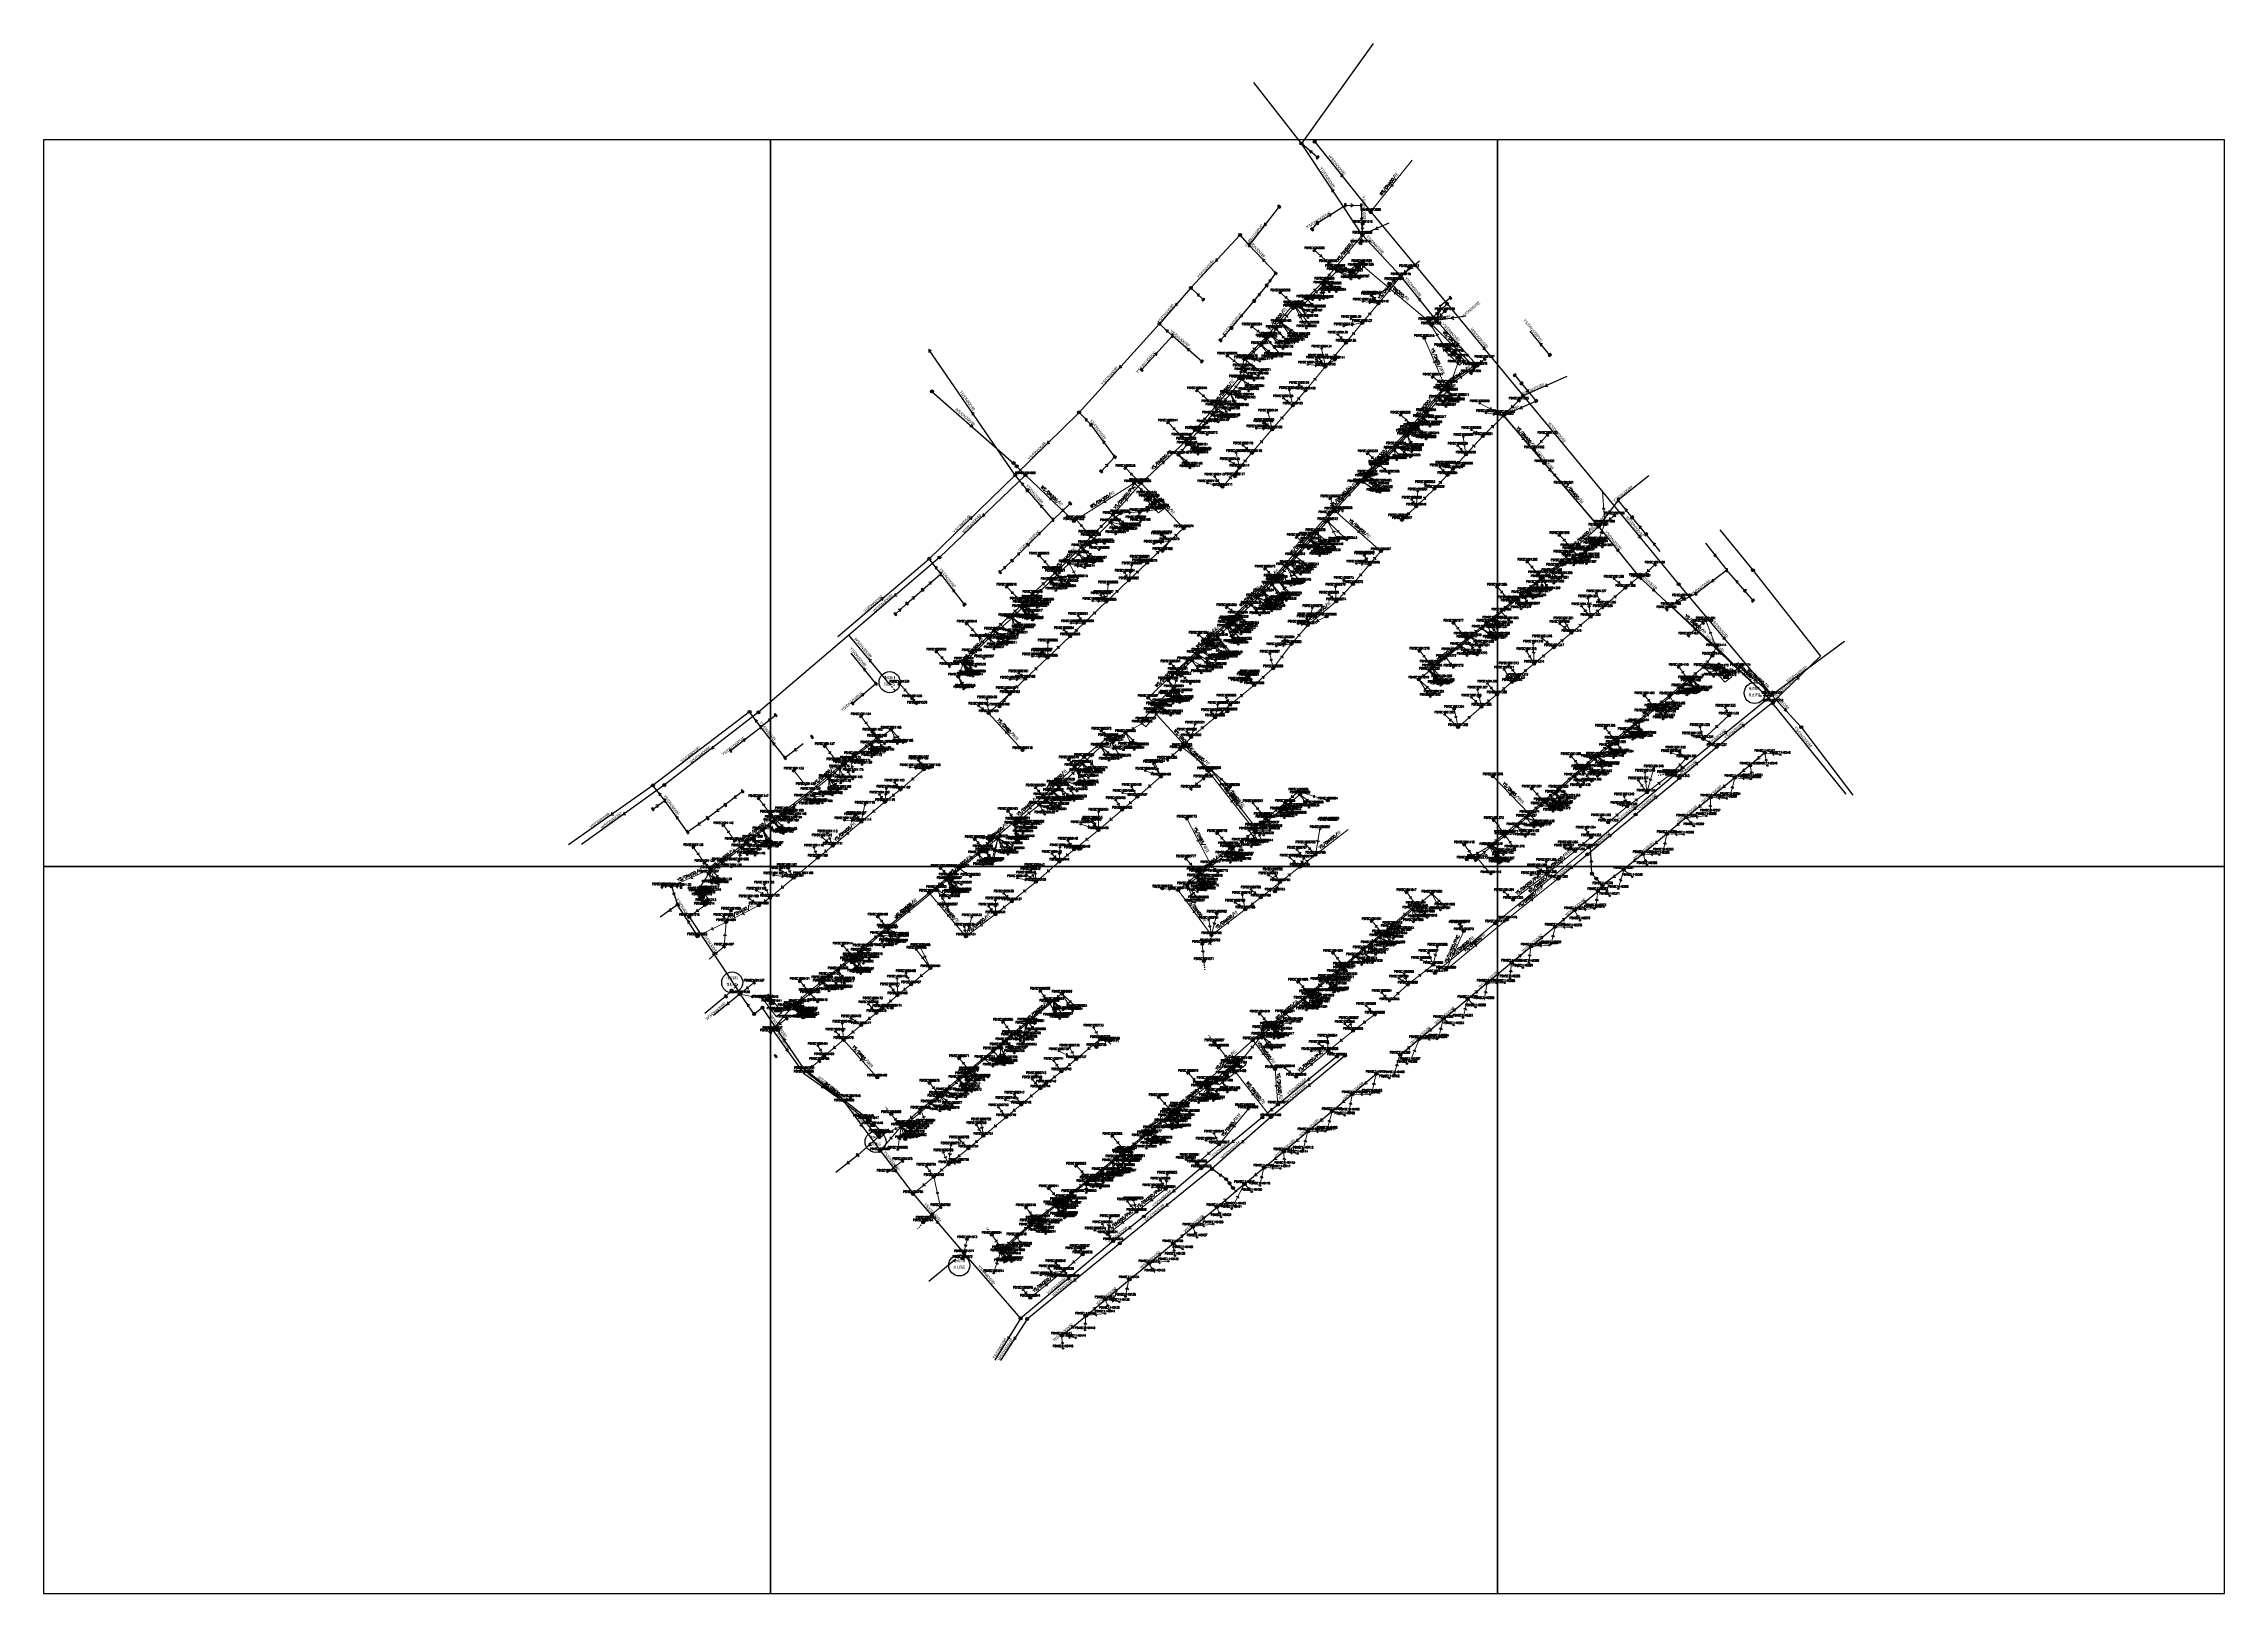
# Model space of a CAD drawing. Extents: x 3276 to 4026, y 1643 to 2176.
import ezdxf
from ezdxf.enums import TextEntityAlignment as Align

# ---------------------------------------------------------------- set-up
doc = ezdxf.new("R2010")
doc.units = 0
for name, pattern in [('PDashed1', [3, 1, -1, 1]), ('PLine1', [200, 100, 100]), ('PLine2', [200, 100, 100])]:
    doc.linetypes.add(name, pattern=pattern)
doc.layers.get('0').update_dxf_attribs({"linetype": 'CONTINUOUS'})
for name, color, linetype, true_color in [('WSANNEXE2', 7, 'CONTINUOUS', 0x7f0000), ('WSLINE', 7, 'CONTINUOUS', 0x7f0000), ('WSPOINT', 7, 'CONTINUOUS', 0x7f0000), ('WSPTEXT', 7, 'CONTINUOUS', 0x7f0000), ('WSUNDER', 7, 'CONTINUOUS', 0x7f0000), ('WSZYTEXT', 7, 'CONTINUOUS', 0x7f0000), ('YSANNEXE2', 7, 'CONTINUOUS', 0x7f0000), ('YSLINE', 7, 'CONTINUOUS', 0x7f0000), ('YSPOINT', 7, 'CONTINUOUS', 0x7f0000), ('YSPTEXT', 7, 'CONTINUOUS', 0x7f0000), ('YSZYTEXT', 7, 'CONTINUOUS', 0x7f0000)]:
    doc.layers.add(name, color=color, linetype=linetype, true_color=true_color)
for name, color, linetype in [('市政管线', 3, 'CONTINUOUS'), ('接图表', 7, 'CONTINUOUS'), ('自检问题', 2, 'CONTINUOUS'), ('自检问题回复', 6, 'CONTINUOUS')]:
    doc.layers.add(name, color=color, linetype=linetype)
doc.styles.add('bztxt', font='Romans.shx', dxfattribs={"bigfont": 'hztxt.shx'})
doc.styles.add('FZXDX', font='', dxfattribs={"width": 0.8})
doc.styles.add('pltxt', font='romans.shx', dxfattribs={"width": 0.8, "height": 0.75, "bigfont": 'hztxt.shx'})
doc.styles.get('FZXDX').set_extended_font_data('FZXiDengXian-Z06S')

# ---------------------------------------------------------------- blocks, each defined once
blk = doc.blocks.new('4302')
blk.add_hatch(color=255).paths.add_polyline_path([(-0.25, 0.5), (-0.25, -0.5), (0.25, -0.5), (0.25, 0.5)])
for p, q in [((-0.25, 0.1665), (0.25, 0.1665)), ((-0.25, -0.1665), (0.25, -0.1665))]:
    blk.add_line(p, q)
blk.add_lwpolyline([(0.25, -0.5), (0.25, 0.5), (-0.25, 0.5), (-0.25, -0.5)], close=True)
blk = doc.blocks.new('4307')
blk.add_hatch(color=255).paths.add_polyline_path([(-0.5, 0, 1), (0.5, 0, 1)])
for p, q in [((-0.5, 0), (0.5, 0)), ((0, 0.5), (0, -0.5))]:
    blk.add_line(p, q)
blk.add_circle((0, 0), 0.5)
blk = doc.blocks.new('4411')
blk.add_hatch(color=255).paths.add_polyline_path([(0.25, 0, 1), (-0.25, 0, 1)])
blk.add_circle((0, 0), 0.25)
blk = doc.blocks.new('4308')
blk.add_hatch(color=255).paths.add_polyline_path([(-0.5, 0, 1), (0.5, 0, 1)])
for p, q in [((-0.5, 0), (0.5, 0)), ((0, 0.5), (0, -0.5))]:
    blk.add_line(p, q)
blk.add_circle((0, 0), 0.5)
blk = doc.blocks.new('4301')
blk.add_hatch(color=255).paths.add_polyline_path([(-0.5, 0, 1), (0.5, 0, 1)])
for p, q in [((-0.5, 0), (0.5, 0)), ((0, 0.5), (0, -0.5))]:
    blk.add_line(p, q)
blk.add_circle((0, 0), 0.5)
blk = doc.blocks.new('4323')
blk.add_hatch(color=256).paths.add_polyline_path([(-0.25, 0, 1), (0.25, 0, 1)])
blk.add_circle((0, 0), 0.25)
blk = doc.blocks.new('4414')
blk.add_hatch(color=255).paths.add_polyline_path([(0.25, 0, 1), (-0.25, 0, 1)])
blk.add_circle((0, 0), 0.25)
blk = doc.blocks.new('4406')
blk.add_hatch(color=256).paths.add_polyline_path([(-0.25, 0, 1), (0.25, 0, 1)])
blk.add_circle((0, 0), 0.25)
blk = doc.blocks.new('4413')
h = blk.add_hatch(color=255)
edge = h.paths.add_edge_path()
edge.add_arc((0, 0), 0.5, 0, 360)
for p, q in [((0.5, 0), (0.8, 0)), ((1.2, 0), (1.6, 0)), ((2, 0), (2.4, 0)), ((2.8, 0), (3, 0))]:
    blk.add_line(p, q)
blk.add_circle((0, 0), 0.5)
blk.add_circle((0, 0), 0.5)
blk = doc.blocks.new('4404')
for p, q in [((0.866, 0.5), (0, 0)), ((0, 0), (0.866, -0.5))]:
    blk.add_line(p, q)
blk = doc.blocks.new('4403')
for p, q in [((0, 0), (-0.866, 0.5)), ((-0.866, -0.5), (0, 0))]:
    blk.add_line(p, q)
blk = doc.blocks.new('4408')
blk.add_hatch(color=256).paths.add_polyline_path([(-0.25, 0, 1), (0.25, 0, 1)])
blk.add_circle((0, 0), 0.25)
blk = doc.blocks.new('4415')
blk.add_hatch(color=255).paths.add_polyline_path([(0.25, 0, 1), (-0.25, 0, 1)])
blk.add_circle((0, 0), 0.25)
blk = doc.blocks.new('4317')
blk.add_hatch(color=255).paths.add_polyline_path([(0.75, 0.5), (-0.75, 0.5), (-0.75, -0.5), (0.75, -0.5)])
blk.add_lwpolyline([(-0.75, 0.5), (0.75, 0.5), (0.75, -0.5), (-0.75, -0.5)], close=True)
for points in [[(-0.5, 0), (0.5, 0)], [(0, -0.5), (0, 0.5)]]:
    blk.add_lwpolyline(points)
blk.add_circle((0, 0), 0.5)
blk = doc.blocks.new('lx')
for q in [(-0.5, 0.5), (-0.5, -0.5)]:
    blk.add_line((0, 0), q)
blk = doc.blocks.new('4401')
blk.add_hatch(color=255).paths.add_polyline_path([(0.25, 0, 1), (-0.25, 0, 1)])
blk.add_circle((0, 0), 0.25)
blk = doc.blocks.new('4405')
blk.add_hatch(color=255).paths.add_polyline_path([(0.25, 0, 1), (-0.25, 0, 1)])
for p, q in [((0.25, 0), (0.75, 0)), ((1.75, 0), (1.25, 0)), ((3, 0), (2.375, 0))]:
    blk.add_line(p, q)
blk.add_circle((0, 0), 0.25)
blk = doc.blocks.new('4305')
blk.add_hatch(color=255).paths.add_polyline_path([(-0.5, 0, 1), (0.5, 0, 1)])
for p, q in [((-0.5, 0), (0.5, 0)), ((0, 0.5), (0, -0.5))]:
    blk.add_line(p, q)
blk.add_circle((0, 0), 0.5)
blk = doc.blocks.new('PSD')
for p, q in [((0, 0), (-0.866, 0.5)), ((-0.866, -0.5), (0, 0))]:
    blk.add_line(p, q)

msp = doc.modelspace()

# ---------------------------------------------------------------- linework, layer by layer
at = {"layer": 'WSLINE', "linetype": 'PLine1', "lineweight": 20, "ltscale": 0.5}
for p, q in [((3746.44, 2135.84, 1888.69), (3732.15, 2118.01, 1888.64)), ((3711.29, 2088.34, 1890.68), (3716.01, 2093.02, 1890.62)), ((3714.61, 2087.77, 1891.31), (3716.01, 2093.02, 1891.28)), ((3715.9, 2088.13, 1891.26), (3716.01, 2093.02, 1891.25)), ((3716.01, 2093.02, 1890.63), (3720.62, 2097.68, 1890.51)), ((3717.91, 2090.5, 1891.29), (3716.01, 2093.02, 1891.28)), ((3718.61, 2091.29, 1891.31), (3716.01, 2093.02, 1891.27)), ((3720.62, 2097.68, 1890.5), (3724.81, 2097.16, 1889.97)), ((3725.41, 2094.86, 1891.2), (3720.62, 2097.68, 1891.15)), ((3728.25, 2095.13, 1890.4), (3720.62, 2097.68, 1891.14)), ((3729.7, 2099.17, 1889.84), (3752.1, 2080.47, 1889.77)), ((3705.59, 2084.99, 1890.72), (3708.1, 2085.12, 1890.67)), ((3708.1, 2085.12, 1890.68), (3711.29, 2088.34, 1890.66)), ((3710.6, 2081.59, 1891.29), (3708.1, 2085.12, 1891.2)), ((3712.09, 2083.39, 1891.3), (3708.1, 2085.12, 1891.18)), ((3712.27, 2087.75, 1891.34), (3711.29, 2088.34, 1891.19)), ((3697.9, 2075.46, 1890.75), (3699.67, 2077.77, 1890.76)), ((3699.67, 2077.77, 1890.75), (3701.35, 2079.84, 1890.75)), ((3703.97, 2072.71, 1891.49), (3699.67, 2077.77, 1891.28)), ((3701.35, 2079.84, 1890.76), (3705.59, 2084.99, 1890.71)), ((3705.99, 2073.36, 1891.31), (3701.35, 2079.84, 1891.19)), ((3707.08, 2074.42, 1891.27), (3701.35, 2079.84, 1891.16)), ((3707.82, 2075.32, 1891.25), (3701.35, 2079.84, 1891.13)), ((3767.54, 2064.92, 1890.39), (3752.1, 2080.47, 1890.26)), ((3757.57, 2071.62, 1889.83), (3752.1, 2080.47, 1889.48)), ((3689.75, 2067.73, 1890.79), (3694.54, 2072.22, 1890.79)), ((3694.54, 2072.22, 1890.77), (3697.9, 2075.46, 1890.8)), ((3698.19, 2067.62, 1891.34), (3694.54, 2072.22, 1891.16)), ((3699.07, 2068.52, 1891.35), (3694.54, 2072.22, 1891.16)), ((3701.98, 2070.92, 1891.47), (3697.9, 2075.46, 1891.28)), ((3702.71, 2072.13, 1891.51), (3697.9, 2075.46, 1891.31)), ((3688.14, 2060.65, 1890.83), (3688.82, 2063.2, 1890.8)), ((3688.82, 2063.2, 1890.79), (3689.75, 2067.73, 1890.8)), ((3692.07, 2060.07, 1891.27), (3688.82, 2063.2, 1891.22)), ((3693.52, 2061.73, 1891.25), (3688.82, 2063.2, 1891.21)), ((3694, 2066.64, 1891.45), (3689.75, 2067.73, 1891.12)), ((3758.52, 2058.92, 1890.48), (3767.54, 2064.92, 1890.43)), ((3758.62, 2056.2, 1890.02), (3762.18, 2065.86, 1889.71)), ((3680.73, 2051.88, 1890.84), (3683.94, 2055.44, 1890.86)), ((3683.94, 2055.44, 1890.88), (3688.14, 2060.65, 1890.84)), ((3685.61, 2051.07, 1891.17), (3683.94, 2055.44, 1891.17)), ((3686.75, 2050.88, 1891.19), (3683.94, 2055.44, 1891.14)), ((3689.07, 2053.49, 1891.16), (3683.94, 2055.44, 1891.13)), ((3688.52, 2054.53, 1891.16), (3683.94, 2055.44, 1891.14)), ((3690.24, 2056.41, 1891.29), (3688.14, 2060.65, 1891.21)), ((3744.42, 2042.09, 1890.5), (3758.52, 2058.92, 1890.47)), ((3755.79, 2053.84, 1890.45), (3758.62, 2056.2, 1890.28)), ((3760.83, 2052.86, 1891.33), (3758.62, 2056.2, 1891.23)), ((3762.52, 2054.35, 1891.42), (3758.62, 2056.2, 1891.37)), ((3673.26, 2043.12, 1890.87), (3677.79, 2048.31, 1890.96)), ((3677.79, 2048.31, 1890.95), (3680.73, 2051.88, 1890.86)), ((3679.82, 2045.74, 1891.2), (3677.79, 2048.31, 1891.17)), ((3680.93, 2047.16, 1891.25), (3677.79, 2048.31, 1891.19)), ((3683.8, 2047.44, 1891.23), (3680.73, 2051.88, 1891.24)), ((3683.64, 2049.78, 1891.13), (3680.73, 2051.88, 1891.18)), ((3750.3, 2047.11, 1890.63), (3755.79, 2053.84, 1890.5)), ((3758.07, 2050.95, 1891.32), (3755.79, 2053.84, 1891.27)), ((3759.12, 2052.1, 1891.33), (3755.79, 2053.84, 1891.26)), ((3669.02, 2037.99, 1890.92), (3673.26, 2043.12, 1890.89)), ((3675.85, 2045.36, 1891.36), (3673.26, 2043.12, 1891.21)), ((3727.72, 2024.68, 1890.53), (3744.42, 2042.09, 1890.48)), ((3740.23, 2036.22, 1890.83), (3744.8, 2041.05, 1890.76)), ((3744.8, 2041.05, 1890.72), (3748.12, 2044.49, 1890.75)), ((3746.26, 2036.32, 1891.06), (3744.8, 2041.05, 1891.17)), ((3746.98, 2037.17, 1891.11), (3744.8, 2041.05, 1891.2)), ((3748.12, 2044.49, 1890.71), (3750.3, 2047.11, 1890.65)), ((3749.72, 2040.33, 1891.06), (3748.12, 2044.49, 1891.2)), ((3751.24, 2039.83, 1890.92), (3748.12, 2044.49, 1891.17)), ((3752.55, 2044.2, 1891.2), (3750.3, 2047.11, 1891.2)), ((3753.22, 2044.98, 1891.26), (3750.3, 2047.11, 1891.23)), ((3666.07, 2034.48, 1890.92), (3669.02, 2037.99, 1890.96)), ((3669.99, 2029.88, 1890.11), (3666.07, 2034.48, 1891.2)), ((3670.75, 2030.78, 1890.11), (3666.07, 2034.48, 1891.06)), ((3673.83, 2035.91, 1890.33), (3669.02, 2037.99, 1891.19)), ((3672.66, 2037.33, 1890.19), (3669.02, 2037.99, 1891.24)), ((3731.39, 2027, 1890.9), (3740.23, 2036.22, 1890.83)), ((3741.08, 2032.69, 1891.41), (3740.23, 2036.22, 1891.26)), ((3743.17, 2033.37, 1891.39), (3740.23, 2036.22, 1891.24)), ((3630.08, 2011.68, 1889.46), (3613.43, 2027.46, 1889.32)), ((3729.65, 2025.03, 1890.96), (3731.39, 2027, 1890.91)), ((3734.27, 2021.7, 1891.27), (3729.65, 2025.03, 1891.14)), ((3735.04, 2021.58, 1891.19), (3729.65, 2025.03, 1891.09)), ((3735.03, 2023.91, 1891.26), (3731.39, 2027, 1891.1)), ((3735.84, 2024.95, 1891.07), (3731.39, 2027, 1890.93)), ((3650.86, 2024.7, 1889.74), (3630.08, 2011.68, 1889.57)), ((3655.16, 2020.78, 1889.7), (3650.86, 2024.7, 1889.74)), ((3717.7, 2014.03, 1890.62), (3727.72, 2024.68, 1890.54)), ((3812.66, 2010.81, 1889.59), (3811.89, 2021.73, 1889.49)), ((3635.05, 2003.76, 1890.43), (3642.71, 2011.28, 1890.4)), ((3642.71, 2011.28, 1890.39), (3646.07, 2014.35, 1890.29)), ((3649.36, 2009.86, 1891.08), (3642.71, 2011.28, 1891.11)), ((3645.91, 2008.59, 1891.3), (3642.71, 2011.28, 1891.31)), ((3644.46, 2007.2, 1891.31), (3642.71, 2011.28, 1891.34)), ((3646.07, 2014.35, 1890.28), (3652.76, 2014.81, 1889.12)), ((3651.37, 2012.33, 1890.32), (3652.76, 2014.81, 1890.22)), ((3652.76, 2014.81, 1889.11), (3658.2, 2015.5, 1889.86)), ((3652.94, 2011.39, 1890.31), (3652.76, 2014.81, 1890.28)), ((3698.9, 1992.21, 1890.61), (3717.7, 2014.03, 1890.59)), ((3717.37, 2011.67, 1891.01), (3711.59, 2005, 1891.04)), ((3723.96, 2005.16, 1891.41), (3717.37, 2011.67, 1891.29)), ((3721.13, 2004.93, 1891.48), (3717.37, 2011.67, 1891.33)), ((3810.5, 2005.02, 1889.68), (3812.66, 2010.81, 1889.6)), ((3815.99, 2013.63, 1891.28), (3812.66, 2010.81, 1891.26)), ((3631.69, 2000.27, 1890.45), (3635.05, 2003.76, 1890.42)), ((3640.11, 2004.4, 1891.1), (3635.05, 2003.76, 1891.09)), ((3638.82, 2001.78, 1891.14), (3635.05, 2003.76, 1891.13)), ((3711.59, 2005, 1891.04), (3704.49, 1996.88, 1891.03)), ((3717.67, 2004.13, 1891.58), (3711.59, 2005, 1891.43)), ((3716.64, 2002.98, 1891.62), (3711.59, 2005, 1891.47)), ((3716.67, 2001.79, 1891.33), (3711.59, 2005, 1891.15)), ((3715.95, 2001.12, 1891.39), (3711.59, 2005, 1891.16)), ((3715.22, 2000.43, 1891.34), (3711.59, 2005, 1891.14)), ((3714.6, 1999.76, 1891.35), (3711.59, 2005, 1891.16)), ((3811.8, 2002.69, 1891.29), (3810.33, 2004.01, 1891.04)), ((3622.21, 1991.12, 1890.63), (3628.43, 1997.1, 1890.47)), ((3628.43, 1997.1, 1890.45), (3631.69, 2000.27, 1890.45)), ((3634.09, 1996.95, 1891.18), (3628.43, 1997.1, 1891.02)), ((3633.8, 1995.56, 1891.13), (3628.43, 1997.1, 1890.97)), ((3631.35, 1992.04, 1891.11), (3628.43, 1997.1, 1890.98)), ((3636.22, 1997.87, 1891.12), (3631.69, 2000.27, 1891.05)), ((3634.44, 1997.3, 1891.03), (3631.69, 2000.27, 1891.01)), ((3695.85, 1995.33, 1891.64), (3698.9, 1992.21, 1891.48)), ((3704.49, 1996.88, 1891.03), (3700.04, 1991.81, 1891)), ((3710.01, 1995.23, 1891.27), (3704.49, 1996.88, 1891.13)), ((3709.13, 1994.33, 1891.25), (3704.49, 1996.88, 1891.09)), ((3708.07, 1993.32, 1891.16), (3704.49, 1996.88, 1891.01)), ((3794.43, 1994.22, 1890.56), (3801.8, 1999.17, 1890.19)), ((3801.8, 1999.17, 1890.03), (3805.82, 2001.21, 1889.76)), ((3807.34, 1999.51, 1891.4), (3801.8, 1999.17, 1891.24)), ((3801.94, 1996.53, 1891.33), (3801.8, 1999.17, 1891.14)), ((3803.41, 1997.62, 1891.4), (3801.8, 1999.17, 1891.25)), ((3807.31, 1998.61, 1892.22), (3801.8, 1999.17, 1891.21)), ((3615.73, 1984.96, 1890.71), (3622.21, 1991.12, 1890.64)), ((3628.37, 1991.58, 1891), (3622.21, 1991.12, 1891)), ((3625.38, 1989.19, 1891.13), (3622.21, 1991.12, 1891.11)), ((3623.89, 1987.77, 1891.14), (3622.21, 1991.12, 1891.19)), ((3683.85, 1977.86, 1890.56), (3698.9, 1992.21, 1890.62)), ((3698.24, 1989.83, 1890.92), (3695.39, 1987.14, 1890.93)), ((3700.04, 1991.81, 1891), (3698.24, 1989.83, 1890.92)), ((3703.12, 1984.24, 1891.13), (3698.24, 1989.83, 1890.92)), ((3701.18, 1984.91, 1891.17), (3698.24, 1989.83, 1890.95)), ((3699.67, 1991, 1891.5), (3698.9, 1992.21, 1891.4)), ((3705.96, 1989.79, 1891.3), (3700.04, 1991.81, 1891.16)), ((3704.82, 1989.48, 1891.26), (3700.04, 1991.81, 1891.12)), ((3704.95, 1986.15, 1891.26), (3700.04, 1991.81, 1891.12)), ((3704.35, 1985.51, 1891.22), (3700.04, 1991.81, 1891.09)), ((3782.42, 1984.63, 1890.58), (3786.17, 1987.64, 1890.57)), ((3786.17, 1987.64, 1890.56), (3789.13, 1990.1, 1890.55)), ((3787.99, 1985.03, 1891.3), (3786.17, 1987.64, 1891.13)), ((3788.96, 1985.51, 1891.3), (3786.17, 1987.64, 1891.13)), ((3789.13, 1990.1, 1890.54), (3794.43, 1994.22, 1890.57)), ((3790.25, 1986.8, 1891.21), (3789.13, 1990.1, 1891)), ((3791.15, 1987.58, 1891.21), (3789.13, 1990.1, 1891.02)), ((3795.16, 1990.23, 1891.23), (3794.43, 1994.22, 1891.1)), ((3796.8, 1991.52, 1891.27), (3794.43, 1994.22, 1891.13)), ((3609, 1978.43, 1890.6), (3612.35, 1981.77, 1890.67)), ((3612.35, 1981.77, 1890.66), (3615.73, 1984.96, 1890.72)), ((3613.93, 1977.98, 1891.21), (3612.35, 1981.77, 1891.14)), ((3615.87, 1977.58, 1891.02), (3612.35, 1981.77, 1890.99)), ((3614.44, 1978.53, 1891.1), (3612.35, 1981.77, 1890.98)), ((3618.81, 1983.14, 1891.27), (3615.73, 1984.96, 1891.16)), ((3617.46, 1981.9, 1891.25), (3615.73, 1984.96, 1891.12)), ((3618.08, 1982.3, 1891.45), (3615.73, 1984.96, 1891.32)), ((3691.04, 1982.88, 1890.95), (3684.74, 1976.93, 1890.91)), ((3695.39, 1987.14, 1890.91), (3691.04, 1982.88, 1890.97)), ((3695.5, 1980.78, 1891.2), (3691.04, 1982.88, 1891.09)), ((3694.03, 1979.34, 1891.28), (3691.04, 1982.88, 1891.15)), ((3699.53, 1984.14, 1891.19), (3695.39, 1987.14, 1891.01)), ((3699.3, 1981.87, 1891.45), (3695.39, 1987.14, 1891.28)), ((3698.16, 1980.71, 1891.18), (3695.39, 1987.14, 1891.02)), ((3774.2, 1977.8, 1890.69), (3782.42, 1984.63, 1890.59)), ((3783.91, 1981.38, 1891.26), (3782.42, 1984.63, 1891.13)), ((3785.36, 1982.55, 1891.26), (3782.42, 1984.63, 1891.13)), ((3600.91, 1971.47, 1891.1), (3609, 1978.43, 1890.86)), ((3613.37, 1975.11, 1891.29), (3609, 1978.43, 1891.06)), ((3612.78, 1974.53, 1891.18), (3609, 1978.43, 1891.03)), ((3610.75, 1972.67, 1891.05), (3609, 1978.43, 1890.96)), ((3609.23, 1973.47, 1891.24), (3609, 1978.43, 1891)), ((3669.16, 1963.84, 1890.57), (3683.85, 1977.86, 1890.56)), ((3682.88, 1975.08, 1890.83), (3679.48, 1971.83, 1890.73)), ((3684.74, 1976.93, 1890.89), (3682.88, 1975.08, 1890.82)), ((3685.93, 1969.71, 1891.14), (3682.88, 1975.08, 1890.97)), ((3685.03, 1969.74, 1891.11), (3682.88, 1975.08, 1890.96)), ((3687.53, 1972.75, 1891.24), (3682.88, 1975.08, 1891.08)), ((3689.82, 1974.97, 1891.09), (3684.74, 1976.93, 1891)), ((3689.02, 1974.27, 1891.18), (3684.74, 1976.93, 1891.06)), ((3688.35, 1973.47, 1891.23), (3684.74, 1976.93, 1891.11)), ((3766.75, 1971.74, 1890.73), (3770.43, 1974.71, 1890.7)), ((3770.43, 1974.71, 1890.69), (3774.2, 1977.8, 1890.69)), ((3775.11, 1970.87, 1891.19), (3770.43, 1974.71, 1891.02)), ((3775.69, 1971.37, 1891.18), (3770.43, 1974.71, 1891.01)), ((3775.69, 1974.56, 1891.26), (3774.2, 1977.8, 1891.14)), ((3776.43, 1975.3, 1891.21), (3774.2, 1977.8, 1891.08)), ((3777.51, 1976.15, 1891.16), (3774.2, 1977.8, 1891.1)), ((3592.08, 1962.51, 1891.2), (3600.91, 1971.47, 1891.12)), ((3607.49, 1971.82, 1891.13), (3600.91, 1971.47, 1891.07)), ((3606.87, 1970.57, 1891.23), (3600.91, 1971.47, 1891.14)), ((3603.65, 1968.63, 1891.2), (3600.91, 1971.47, 1891.12)), ((3602.61, 1967.61, 1891.22), (3600.91, 1971.47, 1891.16)), ((3674.1, 1966.78, 1890.74), (3670.71, 1963.69, 1890.75)), ((3677.49, 1969.96, 1890.74), (3674.1, 1966.78, 1890.73)), ((3679.81, 1964.65, 1891.33), (3674.1, 1966.78, 1891.1)), ((3678.86, 1963.62, 1891.33), (3674.1, 1966.78, 1891.11)), ((3679.48, 1971.83, 1890.74), (3677.49, 1969.96, 1890.75)), ((3682.99, 1964.4, 1891.27), (3677.49, 1969.96, 1891.02)), ((3680.95, 1964.89, 1891.32), (3677.49, 1969.96, 1891.08)), ((3684.56, 1965.84, 1891.22), (3679.48, 1971.83, 1890.96)), ((3683.86, 1965.27, 1891.26), (3679.48, 1971.83, 1890.96)), ((3752.39, 1960.2, 1890.82), (3763.02, 1968.75, 1890.83)), ((3763.02, 1968.75, 1890.82), (3766.75, 1971.74, 1890.74)), ((3765.32, 1965.33, 1891.08), (3763.02, 1968.75, 1891.02)), ((3766.82, 1966.46, 1891.06), (3763.02, 1968.75, 1891.01)), ((3769.63, 1968.25, 1891.17), (3766.75, 1971.74, 1891.06)), ((3771.09, 1969.52, 1891.19), (3766.75, 1971.74, 1891.1)), ((3590.33, 1958.18, 1891.15), (3592.08, 1962.51, 1891.2)), ((3592.74, 1954.37, 1891.17), (3590.33, 1958.18, 1891.09)), ((3592.17, 1953.86, 1891.08), (3590.33, 1958.18, 1891.05)), ((3593.52, 1958.57, 1891.09), (3592.08, 1962.51, 1891.11)), ((3596.35, 1961.65, 1891.26), (3592.08, 1962.51, 1891.14)), ((3596.22, 1959.26, 1891.42), (3592.08, 1962.51, 1891.34)), ((3595.39, 1958.21, 1891.24), (3592.08, 1962.51, 1891.12)), ((3594.46, 1958.94, 1891.21), (3592.08, 1962.51, 1891.12)), ((3655.65, 1950.88, 1890.55), (3669.16, 1963.84, 1890.56)), ((3665.9, 1958.83, 1890.73), (3664.51, 1954.17, 1890.67)), ((3670.71, 1963.69, 1890.76), (3665.9, 1958.83, 1890.74)), ((3675.79, 1960.98, 1891.22), (3670.71, 1963.69, 1891.03)), ((3673.96, 1959.38, 1891.22), (3670.71, 1963.69, 1891.05)), ((3748.74, 1957.18, 1890.9), (3752.39, 1960.2, 1890.84)), ((3755.33, 1955.6, 1891.19), (3752.39, 1960.2, 1890.93)), ((3756.61, 1955.49, 1891.18), (3752.39, 1960.2, 1890.92)), ((3757.06, 1955.83, 1891.17), (3752.39, 1960.2, 1890.92)), ((3756.63, 1957.58, 1891.2), (3752.39, 1960.2, 1890.93)), ((3842.81, 1957.19, 1890.67), (3850.6, 1960.31, 1889.76)), ((3855.47, 1958.92, 1889.96), (3859.3, 1961.49, 1889.95)), ((3859.3, 1961.49, 1890.44), (3870.17, 1951.85, 1888.98)), ((3658.48, 1948.29, 1890.6), (3655.65, 1950.88, 1890.54)), ((3664.51, 1954.17, 1890.65), (3663.15, 1952.34, 1890.38)), ((3664.23, 1948.99, 1891.19), (3664.51, 1954.17, 1891.11)), ((3667.35, 1952.8, 1891.28), (3664.51, 1954.17, 1891.2)), ((3667.19, 1949.91, 1891.12), (3664.51, 1954.17, 1891.01)), ((3666.5, 1949.19, 1891.08), (3664.51, 1954.17, 1891.01)), ((3665.49, 1949.48, 1891.23), (3664.51, 1954.17, 1891.14)), ((3752.64, 1951.23, 1891.3), (3748.74, 1957.18, 1891.01)), ((3754.01, 1952.31, 1891.22), (3748.74, 1957.18, 1891.02)), ((3830.92, 1947.74, 1890.76), (3839.18, 1954.49, 1890.7)), ((3839.18, 1954.49, 1890.7), (3842.81, 1957.19, 1890.68)), ((3840.9, 1951.84, 1891.53), (3839.18, 1954.49, 1891.33)), ((3841.59, 1952.34, 1891.45), (3839.18, 1954.49, 1891.25)), ((3842.5, 1953.09, 1891.43), (3839.18, 1954.49, 1891.23)), ((3845.35, 1953.16, 1891.41), (3842.81, 1957.19, 1891.15)), ((3846.12, 1953.76, 1891.36), (3842.81, 1957.19, 1891.12)), ((3676.03, 1925.93, 1890.79), (3658.39, 1945.19, 1890.54)), ((3663.4, 1944.83, 1891.37), (3660.33, 1947.49, 1891.26)), ((3664.15, 1945.55, 1891.42), (3660.33, 1947.49, 1891.3)), ((3824.38, 1942.5, 1890.73), (3830.92, 1947.74, 1890.76)), ((3832.74, 1943.49, 1891.31), (3830.92, 1947.74, 1891.09)), ((3833.6, 1945.51, 1891.31), (3830.92, 1947.74, 1891.07)), ((3834.65, 1946.42, 1891.42), (3830.92, 1947.74, 1891.21)), ((3835.74, 1947.34, 1891.34), (3830.92, 1947.74, 1891.09)), ((3567.22, 1939.94, 1890.83), (3560.23, 1934.86, 1890.87)), ((3571.29, 1935.43, 1891.34), (3567.22, 1939.94, 1891.2)), ((3569.41, 1935.08, 1891.33), (3567.22, 1939.94, 1891.21)), ((3639.39, 1934.08, 1890.58), (3644.09, 1936.84, 1890.65)), ((3644.09, 1936.84, 1890.64), (3647.83, 1938.79, 1890.58)), ((3647.83, 1938.79, 1890.6), (3653.54, 1942.02, 1890.28)), ((3650.86, 1933.04, 1891.2), (3647.83, 1938.79, 1891)), ((3652.36, 1934.21, 1891.12), (3647.83, 1938.79, 1890.89)), ((3814.22, 1934.03, 1890.84), (3820.74, 1939.48, 1890.75)), ((3820.74, 1939.48, 1890.74), (3824.38, 1942.5, 1890.73)), ((3822.29, 1936.54, 1891.39), (3820.74, 1939.48, 1891.1)), ((3823.07, 1937.06, 1891.33), (3820.74, 1939.48, 1891.07)), ((3824.32, 1938.05, 1891.24), (3824.38, 1942.5, 1890.97)), ((3825.2, 1938.26, 1891.3), (3824.38, 1942.5, 1891.01)), ((3553.23, 1929.6, 1890.87), (3549.46, 1926.59, 1890.79)), ((3560.23, 1934.86, 1890.86), (3553.23, 1929.6, 1890.86)), ((3556.63, 1928.64, 1891.45), (3553.23, 1929.6, 1891.36)), ((3554.19, 1925.41, 1891.37), (3553.23, 1929.6, 1891.23)), ((3563.7, 1932.93, 1891.32), (3560.23, 1934.86, 1891.08)), ((3562.9, 1932.36, 1891.29), (3560.23, 1934.86, 1891.07)), ((3561.47, 1931.34, 1891.31), (3560.23, 1934.86, 1891.06)), ((3560.59, 1930.54, 1891.33), (3560.23, 1934.86, 1891.09)), ((3626.87, 1922.09, 1890.72), (3633.07, 1928.2, 1890.7)), ((3633.07, 1928.2, 1890.69), (3639.39, 1934.08, 1890.56)), ((3635.12, 1923.37, 1891.23), (3633.07, 1928.2, 1891.05)), ((3636.48, 1924.51, 1891.15), (3633.07, 1928.2, 1891.02)), ((3637.32, 1925.29, 1891.25), (3633.07, 1928.2, 1891.02)), ((3648.89, 1934.41, 1891.18), (3639.39, 1934.08, 1890.97)), ((3642.19, 1929.28, 1891.22), (3639.39, 1934.08, 1891.03)), ((3643.59, 1930.44, 1891.22), (3639.39, 1934.08, 1890.96)), ((3647.16, 1932.98, 1891.18), (3639.39, 1934.08, 1890.95)), ((3805.66, 1926.84, 1890.86), (3809.25, 1929.86, 1890.87)), ((3809.25, 1929.86, 1890.89), (3814.22, 1934.03, 1890.84)), ((3811.76, 1926.81, 1891.06), (3809.25, 1929.86, 1891.16)), ((3814.01, 1927.42, 1891.04), (3809.25, 1929.86, 1891.13)), ((3815.69, 1930.27, 1891.04), (3814.22, 1934.03, 1891.08)), ((3816.49, 1931.22, 1891.07), (3814.22, 1934.03, 1891.12)), ((3817.49, 1932.1, 1891.2), (3814.22, 1934.03, 1891.3)), ((3863.53, 1923.5, 1890.3), (3862.63, 1927.59, 1890.09)), ((3873.02, 1931.28, 1890.42), (3867.69, 1931.95, 1890.16)), ((3868.54, 1927.59, 1890.42), (3867.69, 1931.95, 1890.09)), ((3545.85, 1923.26, 1890.72), (3537.45, 1916.6, 1890.8)), ((3545.84, 1917.7, 1891.3), (3545.85, 1923.26, 1891.08)), ((3549.46, 1926.59, 1890.8), (3545.85, 1923.26, 1890.74)), ((3549.98, 1919.58, 1891.29), (3545.85, 1923.26, 1891.06)), ((3548.92, 1918.74, 1891.3), (3545.85, 1923.26, 1891.1)), ((3547.07, 1917.42, 1891.33), (3545.85, 1923.26, 1891.12)), ((3551.3, 1922.75, 1891.3), (3549.46, 1926.59, 1891.08)), ((3549.89, 1921.56, 1891.26), (3549.46, 1926.59, 1891.04)), ((3623.03, 1918.48, 1890.78), (3624.91, 1920.3, 1890.76)), ((3624.91, 1920.3, 1890.74), (3626.87, 1922.09, 1890.73)), ((3627.79, 1915.84, 1891.26), (3624.91, 1920.3, 1890.99)), ((3630.16, 1915.46, 1891.21), (3624.91, 1920.3, 1890.96)), ((3631.05, 1916.27, 1891.18), (3626.87, 1922.09, 1890.92)), ((3631.22, 1918.74, 1891.2), (3626.87, 1922.09, 1890.91)), ((3634.31, 1920.26, 1891.15), (3626.87, 1922.09, 1890.99)), ((3634.94, 1921.5, 1891.2), (3626.87, 1922.09, 1891.05)), ((3692.38, 1905.28, 1890.94), (3676.03, 1925.93, 1890.8)), ((3795.68, 1917.92, 1890.93), (3802.21, 1923.81, 1890.89)), ((3802.21, 1923.81, 1890.91), (3805.66, 1926.84, 1890.87)), ((3804.25, 1920.19, 1891.09), (3802.21, 1923.81, 1891.16)), ((3805.44, 1921.73, 1891.08), (3802.21, 1923.81, 1891.14)), ((3810.77, 1924.35, 1891.05), (3805.66, 1926.84, 1891.13)), ((3811.6, 1925.03, 1891.07), (3805.66, 1926.84, 1891.15)), ((3855.86, 1917.11, 1890.79), (3857.37, 1923.34, 1890.64)), ((3862.89, 1922.93, 1890.31), (3857.37, 1923.34, 1890.15)), ((3537.45, 1916.6, 1890.79), (3530.42, 1911.11, 1890.73)), ((3543.87, 1917.11, 1891.11), (3537.45, 1916.6, 1891.15)), ((3543.6, 1914.66, 1891.22), (3537.45, 1916.6, 1891.16)), ((3540.61, 1914.84, 1891.32), (3537.45, 1916.6, 1891.25)), ((3611.55, 1908.75, 1890.93), (3618.22, 1914.09, 1890.85)), ((3618.22, 1914.09, 1890.83), (3623.03, 1918.48, 1890.79)), ((3620.08, 1910.78, 1891.15), (3618.22, 1914.09, 1891.12)), ((3622.43, 1912.7, 1891.1), (3618.22, 1914.09, 1891.07)), ((3625.72, 1914.96, 1891.16), (3623.03, 1918.48, 1891)), ((3626.65, 1915.66, 1891.23), (3623.03, 1918.48, 1891.04)), ((3707.83, 1917.64, 1891.08), (3701.13, 1912.15, 1891.05)), ((3705.2, 1912.71, 1891.36), (3701.13, 1912.15, 1891.2)), ((3712.44, 1914.22, 1891.35), (3707.83, 1917.64, 1891.2)), ((3710.99, 1913.12, 1891.35), (3707.83, 1917.64, 1891.19)), ((3785.75, 1909.62, 1890.81), (3790.8, 1913.86, 1890.77)), ((3790.8, 1913.86, 1890.9), (3795.68, 1917.92, 1890.94)), ((3796.57, 1912.96, 1890.97), (3790.8, 1913.86, 1891.01)), ((3797.05, 1913.36, 1890.92), (3790.8, 1913.86, 1890.95)), ((3797.83, 1914.02, 1891.08), (3795.68, 1917.92, 1891.03)), ((3798.2, 1914.36, 1891.09), (3795.68, 1917.92, 1891.05)), ((3799.52, 1915.58, 1891.26), (3795.68, 1917.92, 1891.3)), ((3848.99, 1911.42, 1890.37), (3849.07, 1916.56, 1890.14)), ((3854.58, 1916.2, 1890.4), (3849.07, 1916.56, 1890.14)), ((3523.12, 1905.31, 1890.6), (3519.59, 1902.42, 1890.59)), ((3526.82, 1908.19, 1890.69), (3523.12, 1905.31, 1890.6)), ((3526.7, 1900.28, 1891.24), (3523.12, 1905.31, 1891.06)), ((3525.89, 1899.69, 1891.22), (3523.12, 1905.31, 1891.03)), ((3525.12, 1899.11, 1891.25), (3523.12, 1905.31, 1891.06)), ((3530.42, 1911.11, 1890.74), (3526.82, 1908.19, 1890.69)), ((3530.93, 1904.75, 1891.26), (3526.82, 1908.19, 1891.22)), ((3530.15, 1904.14, 1891.27), (3526.82, 1908.19, 1891.19)), ((3533.64, 1911.39, 1891.54), (3530.42, 1911.11, 1891.51)), ((3533.21, 1909.01, 1891.23), (3530.42, 1911.11, 1891.22)), ((3531.98, 1908, 1891.25), (3530.42, 1911.11, 1891.19)), ((3609.73, 1907.22, 1890.89), (3611.55, 1908.75, 1890.91)), ((3610.22, 1901.78, 1891.17), (3609.73, 1907.22, 1891.01)), ((3611.09, 1901.68, 1891.24), (3609.73, 1907.22, 1890.99)), ((3612.6, 1904.31, 1891.31), (3611.55, 1908.75, 1891.1)), ((3613.95, 1905.51, 1891.24), (3611.55, 1908.75, 1890.99)), ((3615.67, 1906.92, 1891.28), (3611.55, 1908.75, 1891.04)), ((3616.34, 1907.57, 1891.3), (3611.55, 1908.75, 1891.06)), ((3687.89, 1901.47, 1891.11), (3692.38, 1905.28, 1890.97)), ((3691.13, 1899.64, 1891.37), (3692.38, 1905.28, 1891.21)), ((3701.13, 1912.15, 1891.06), (3692.38, 1905.28, 1890.97)), ((3697.26, 1907.31, 1891.38), (3692.38, 1905.28, 1891.22)), ((3697.42, 1905.29, 1891.38), (3692.38, 1905.28, 1891.2)), ((3695.39, 1903.61, 1891.39), (3692.38, 1905.28, 1891.22)), ((3692.53, 1900.73, 1891.38), (3692.38, 1905.28, 1891.19)), ((3704.78, 1911.91, 1891.44), (3701.13, 1912.15, 1891.17)), ((3703.72, 1910.5, 1891.33), (3701.13, 1912.15, 1891.12)), ((3702.45, 1909.56, 1891.32), (3701.13, 1912.15, 1891.13)), ((3774, 1899.94, 1891), (3782.4, 1906.74, 1891.02)), ((3782.4, 1906.74, 1891.01), (3785.75, 1909.62, 1890.95)), ((3785.34, 1903.17, 1891.26), (3782.4, 1906.74, 1891.27)), ((3786.59, 1904.4, 1891.05), (3782.4, 1906.74, 1891.07)), ((3788.34, 1906.3, 1890.93), (3785.75, 1909.62, 1890.99)), ((3791.01, 1907.06, 1890.91), (3785.75, 1909.62, 1890.98)), ((3791.85, 1907.71, 1890.96), (3785.75, 1909.62, 1891.03)), ((3847.57, 1910.24, 1890.57), (3840.77, 1909.71, 1890.39)), ((3843.31, 1906.73, 1890.39), (3840.77, 1909.71, 1890.17)), ((3515.85, 1899.42, 1890.57), (3504.53, 1890.43, 1890.48)), ((3514.81, 1894.62, 1891.42), (3515.85, 1899.42, 1891.27)), ((3519.59, 1902.42, 1890.59), (3515.85, 1899.42, 1890.56)), ((3519.25, 1898.01, 1891.29), (3515.85, 1899.42, 1891.1)), ((3517.77, 1896.91, 1891.3), (3515.85, 1899.42, 1891.15)), ((3523.1, 1900.68, 1891.31), (3519.59, 1902.42, 1891.14)), ((3521.33, 1899.28, 1891.33), (3519.59, 1902.42, 1891.14)), ((3603.93, 1902.54, 1890.79), (3597.21, 1897.09, 1890.77)), ((3601.82, 1894.47, 1891.16), (3603.93, 1902.54, 1890.89)), ((3602.49, 1894.55, 1891.05), (3603.93, 1902.54, 1890.83)), ((3608.89, 1900.18, 1891.15), (3603.93, 1902.54, 1890.98)), ((3609.8, 1898.48, 1891.09), (3603.93, 1902.54, 1890.99)), ((3607.49, 1896.97, 1891.1), (3603.93, 1902.54, 1890.9)), ((3605.92, 1897.48, 1891.16), (3603.93, 1902.54, 1890.95)), ((3682.37, 1896.98, 1891.04), (3687.89, 1901.47, 1891.13)), ((3686.51, 1896.05, 1891.47), (3687.89, 1901.47, 1891.35)), ((3687.94, 1896.23, 1891.4), (3687.89, 1901.47, 1891.32)), ((3764.35, 1900.46, 1891.38), (3768.33, 1895.07, 1891.49)), ((3768.85, 1895.85, 1890.95), (3774, 1899.94, 1891.01)), ((3776.37, 1893.9, 1891.24), (3774, 1899.94, 1891.1)), ((3777.14, 1894.4, 1891.25), (3774, 1899.94, 1891.12)), ((3777.82, 1896.93, 1891.19), (3774, 1899.94, 1891.09)), ((3778.63, 1897.81, 1891.24), (3774, 1899.94, 1891.11)), ((3775.02, 1873.3, 1888.79), (3807.04, 1899.4, 1888.81)), ((3832.8, 1898.03, 1890.65), (3834.06, 1904.05, 1890.31)), ((3839.85, 1903.86, 1890.59), (3834.06, 1904.05, 1890.36)), ((3504.53, 1890.43, 1890.43), (3500.79, 1884.63, 1889.62)), ((3507.79, 1886.75, 1891.22), (3504.53, 1890.43, 1891.01)), ((3505.66, 1886.98, 1891.24), (3504.53, 1890.43, 1891.03)), ((3597.21, 1897.09, 1890.8), (3586.47, 1888.22, 1890.68)), ((3600.21, 1894.02, 1891.17), (3597.21, 1897.09, 1891)), ((3598.98, 1893.01, 1891.13), (3597.21, 1897.09, 1890.94)), ((3672.55, 1889.1, 1891.11), (3682.37, 1896.98, 1891.05)), ((3685.46, 1895.35, 1891.52), (3682.37, 1896.98, 1891.36)), ((3683.95, 1894.21, 1891.35), (3682.37, 1896.98, 1891.22)), ((3768.33, 1895.07, 1891.34), (3768.85, 1895.85, 1891.26)), ((3773.5, 1890.22, 1891.1), (3768.85, 1895.85, 1890.95)), ((3817.3, 1885.17, 1890.27), (3819.18, 1891.72, 1890.02)), ((3822.17, 1889.28, 1890.36), (3819.18, 1891.72, 1890.18)), ((3831.45, 1896.9, 1890.5), (3825.87, 1897.13, 1890.18)), ((3827.17, 1893.36, 1890.39), (3825.87, 1897.13, 1890.13)), ((3504.64, 1884.99, 1890.77), (3503.24, 1883.28, 1890.62)), ((3505.2, 1884.13, 1890.78), (3503.24, 1883.28, 1890.64)), ((3582.8, 1885.15, 1890.62), (3563.53, 1869.32, 1890.42)), ((3586.47, 1888.22, 1890.67), (3582.8, 1885.15, 1890.64)), ((3587.31, 1882.01, 1891.31), (3582.8, 1885.15, 1891.13)), ((3586.69, 1879.12, 1891.28), (3582.8, 1885.15, 1891.11)), ((3591.43, 1886.67, 1891.3), (3586.47, 1888.22, 1891.13)), ((3591.18, 1884.08, 1891.49), (3586.47, 1888.22, 1891.42)), ((3590.61, 1883.46, 1891.3), (3586.47, 1888.22, 1891.15)), ((3589.6, 1883.72, 1891.29), (3586.47, 1888.22, 1891.1)), ((3588.31, 1883.53, 1891.27), (3586.47, 1888.22, 1891.09)), ((3669.09, 1886.38, 1891.09), (3672.55, 1889.1, 1891.12)), ((3672.96, 1881.56, 1891.35), (3669.09, 1886.38, 1891.21)), ((3671.68, 1880.48, 1891.41), (3669.09, 1886.38, 1891.26)), ((3672.52, 1884.11, 1891.54), (3672.55, 1889.1, 1891.32)), ((3677.67, 1888.99, 1891.33), (3672.55, 1889.1, 1891.22)), ((3676.06, 1887.7, 1891.36), (3672.55, 1889.1, 1891.21)), ((3675.78, 1886.59, 1891.45), (3672.55, 1889.1, 1891.3)), ((3675.36, 1884.68, 1891.52), (3672.55, 1889.1, 1891.36)), ((3673.83, 1885.2, 1891.5), (3672.55, 1889.1, 1891.33)), ((3753.21, 1883.51, 1890.89), (3746.66, 1878.08, 1890.91)), ((3756.18, 1877.87, 1891.4), (3753.21, 1883.51, 1891.11)), ((3757.63, 1879.1, 1891.38), (3753.21, 1883.51, 1891.11)), ((3809.65, 1878.84, 1890.32), (3810.3, 1884.41, 1890.09)), ((3814.38, 1882.74, 1890.33), (3811.94, 1886.37, 1890.07)), ((3502.99, 1879.37, 1889.51), (3497.81, 1875.53, 1889.73)), ((3746.66, 1878.08, 1890.92), (3739.2, 1871.76, 1890.88)), ((3746.84, 1873.76, 1891.31), (3746.66, 1878.08, 1891.16)), ((3748.48, 1875.04, 1891.36), (3746.66, 1878.08, 1891.12)), ((3750.72, 1876.72, 1891.27), (3746.66, 1878.08, 1891.06)), ((3752.44, 1877.84, 1891.19), (3746.66, 1878.08, 1891.05)), ((3809.1, 1878.36, 1890.42), (3802.26, 1877.83, 1890.21)), ((3804.11, 1874.34, 1890.39), (3802.26, 1877.83, 1890.21)), ((3563.53, 1869.32, 1890.44), (3556.89, 1863.55, 1890.44)), ((3569.82, 1868.4, 1891.17), (3563.53, 1869.32, 1890.95)), ((3569.45, 1866.71, 1891.17), (3563.53, 1869.32, 1890.93)), ((3566.62, 1866.86, 1891.23), (3563.53, 1869.32, 1890.96)), ((3564.68, 1865.17, 1891.21), (3563.53, 1869.32, 1890.99)), ((3735.28, 1868.52, 1890.81), (3732.31, 1866.12, 1890.8)), ((3739.2, 1871.76, 1890.88), (3735.28, 1868.52, 1890.82)), ((3736.81, 1864.99, 1891.24), (3735.28, 1868.52, 1891.13)), ((3738.88, 1865.94, 1891.23), (3735.28, 1868.52, 1891.09)), ((3739.91, 1868.04, 1891.28), (3739.2, 1871.76, 1891.24)), ((3741.24, 1869.25, 1891.29), (3739.2, 1871.76, 1891.23)), ((3742.79, 1870.42, 1891.38), (3739.2, 1871.76, 1891.28)), ((3754.29, 1856.16, 1888.83), (3775.02, 1873.3, 1888.8)), ((3794.19, 1866.16, 1890.37), (3795.59, 1872.14, 1890.14)), ((3801.31, 1871.91, 1890.27), (3795.59, 1872.14, 1890.04)), ((3553.23, 1860.58, 1890.45), (3549.01, 1857.16, 1890.35)), ((3556.89, 1863.55, 1890.44), (3553.23, 1860.58, 1890.44)), ((3557.54, 1856.74, 1891.36), (3553.23, 1860.58, 1891.12)), ((3556.76, 1856, 1891.37), (3553.23, 1860.58, 1891.15)), ((3559.7, 1861.03, 1891.38), (3556.89, 1863.55, 1891.15)), ((3557.68, 1859.46, 1891.35), (3556.89, 1863.55, 1891.14)), ((3727.26, 1861.95, 1890.84), (3720.64, 1856.29, 1890.83)), ((3732.31, 1866.12, 1890.79), (3727.26, 1861.95, 1890.81)), ((3729.04, 1859.08, 1891.34), (3727.26, 1861.95, 1891.18)), ((3730.9, 1860.59, 1891.22), (3727.26, 1861.95, 1891.1)), ((3733.83, 1862.54, 1891.16), (3732.31, 1866.12, 1891.07)), ((3734.86, 1863.44, 1891.22), (3732.31, 1866.12, 1891.1)), ((3786.58, 1859.69, 1890.47), (3787.3, 1865.33, 1890.25)), ((3793.58, 1865.78, 1890.27), (3787.3, 1865.33, 1890)), ((3520.14, 1852.91, 1890.94), (3515.13, 1848.93, 1890.98)), ((3543.87, 1852.9, 1890.35), (3535.56, 1845.91, 1890.22)), ((3549.01, 1857.16, 1890.35), (3543.87, 1852.9, 1890.36)), ((3547.58, 1850.99, 1891.25), (3543.87, 1852.9, 1891.07)), ((3545.92, 1850.02, 1891.26), (3543.87, 1852.9, 1891.05)), ((3551.25, 1853.68, 1891.39), (3549.01, 1857.16, 1891.18)), ((3550.61, 1850.95, 1891.42), (3549.01, 1857.16, 1891.17)), ((3717.21, 1853.64, 1890.8), (3712.33, 1849.67, 1890.74)), ((3720.64, 1856.29, 1890.82), (3717.21, 1853.64, 1890.82)), ((3719.3, 1849.6, 1891.35), (3717.21, 1853.64, 1891.25)), ((3719.79, 1849.69, 1891.3), (3717.21, 1853.64, 1891.22)), ((3721.04, 1849.89, 1891.31), (3717.21, 1853.64, 1891.21)), ((3720.4, 1851.92, 1891.3), (3720.64, 1856.29, 1891.21)), ((3721.66, 1852.99, 1891.33), (3720.64, 1856.29, 1891.24)), ((3723, 1854.02, 1891.37), (3720.64, 1856.29, 1891.26)), ((3771.19, 1846.9, 1890.45), (3772.25, 1852.89, 1890.15)), ((3778.27, 1852.8, 1890.45), (3772.25, 1852.89, 1890.15)), ((3780.08, 1854.4, 1890.34), (3780.6, 1859.8, 1890.11)), ((3784.5, 1858.07, 1890.36), (3780.6, 1859.8, 1890.13)), ((3523.15, 1847.42, 1889.82), (3515.13, 1848.93, 1889.56)), ((3535.56, 1845.91, 1890.21), (3533.81, 1843.92, 1890.16)), ((3538.44, 1843.35, 1891.55), (3535.56, 1845.91, 1891.18)), ((3538.15, 1842.4, 1891.56), (3535.56, 1845.91, 1891.19)), ((3623.14, 1846.66, 1890.98), (3613.51, 1838.44, 1890.93)), ((3623.03, 1841.24, 1891.28), (3623.14, 1846.66, 1891.08)), ((3626.01, 1849.11, 1890.99), (3623.14, 1846.66, 1890.99)), ((3626.32, 1843.49, 1891.31), (3623.14, 1846.66, 1891.11)), ((3626.36, 1841.49, 1891.25), (3623.14, 1846.66, 1891.07)), ((3624.59, 1841.11, 1891.3), (3623.14, 1846.66, 1891.09)), ((3631.07, 1844.26, 1891.25), (3626.01, 1849.11, 1891.1)), ((3629.65, 1843.18, 1891.29), (3626.01, 1849.11, 1891.1)), ((3709.21, 1847.07, 1890.72), (3698.87, 1838.45, 1890.57)), ((3712.33, 1849.67, 1890.72), (3709.21, 1847.07, 1890.72)), ((3710.02, 1843.4, 1891.43), (3709.21, 1847.07, 1891.35)), ((3711.05, 1844.13, 1891.42), (3709.21, 1847.07, 1891.33)), ((3712.06, 1844.92, 1891.38), (3709.21, 1847.07, 1891.3)), ((3714.59, 1845.77, 1891.44), (3712.33, 1849.67, 1891.32)), ((3714.83, 1846.77, 1891.41), (3712.33, 1849.67, 1891.26)), ((3716.09, 1847.8, 1891.36), (3712.33, 1849.67, 1891.25)), ((3763.94, 1840.87, 1890.4), (3765.53, 1847.3, 1890.21)), ((3768.24, 1844.43, 1890.35), (3765.53, 1847.3, 1890.13)), ((3533.81, 1843.92, 1889.88), (3529.4, 1842.97, 1889.56)), ((3538.27, 1841.15, 1891.5), (3533.81, 1843.92, 1890.97)), ((3537.72, 1840.49, 1891.54), (3533.81, 1843.92, 1891)), ((3613.51, 1838.44, 1890.94), (3606.7, 1832.78, 1890.9)), ((3612.88, 1832.64, 1891.3), (3613.51, 1838.44, 1891.15)), ((3615.41, 1834.8, 1891.34), (3613.51, 1838.44, 1891.15)), ((3614.01, 1833.65, 1891.29), (3613.51, 1838.44, 1891.13)), ((3698.87, 1838.45, 1890.55), (3694.69, 1834.68, 1890.41)), ((3704.59, 1838.85, 1891.29), (3698.87, 1838.45, 1891.07)), ((3698.96, 1833.66, 1891.18), (3698.87, 1838.45, 1891.05)), ((3699.81, 1834.35, 1891.2), (3698.87, 1838.45, 1891.06)), ((3701.7, 1836.39, 1891.3), (3698.87, 1838.45, 1891.08)), ((3755.56, 1834, 1890.19), (3757.14, 1840.44, 1889.95)), ((3760.75, 1838.28, 1890.19), (3757.14, 1840.44, 1890.01)), ((3604.71, 1831.01, 1890.87), (3599.49, 1826.69, 1890.85)), ((3606.7, 1832.78, 1890.89), (3604.71, 1831.01, 1890.87)), ((3607.13, 1826.58, 1891.25), (3604.71, 1831.01, 1891.06)), ((3607.17, 1825.38, 1891.25), (3604.71, 1831.01, 1891.08)), ((3605.06, 1825.95, 1891.27), (3604.71, 1831.01, 1891.06)), ((3610.1, 1829.83, 1891.28), (3606.7, 1832.78, 1891.1)), ((3609.63, 1828.7, 1891.35), (3606.7, 1832.78, 1891.14)), ((3694.69, 1834.68, 1890.21), (3687.88, 1826.32, 1889.69)), ((3698.08, 1829.94, 1891.02), (3694.69, 1834.68, 1890.92)), ((3699.32, 1830.6, 1891.19), (3694.69, 1834.68, 1890.94)), ((3745.75, 1825.92, 1890.22), (3748.91, 1833.54, 1889.92)), ((3754.97, 1833.53, 1890.19), (3748.91, 1833.54, 1889.97)), ((3557.71, 1806.4, 1889.87), (3537.39, 1822.83, 1889.66)), ((3599.49, 1826.69, 1890.84), (3592.83, 1821.04, 1890.78)), ((3604.36, 1825.59, 1891.31), (3599.49, 1826.69, 1891.13)), ((3602.26, 1824.06, 1891.35), (3599.49, 1826.69, 1891.14)), ((3740.3, 1821.4, 1890.39), (3742.23, 1828.12, 1890.21)), ((3744.64, 1824.99, 1890.21), (3742.23, 1828.12, 1889.99)), ((3586.12, 1815.57, 1890.69), (3580.93, 1811.36, 1890.68)), ((3592.83, 1821.04, 1890.77), (3586.12, 1815.57, 1890.68)), ((3590.7, 1813.77, 1891.2), (3586.12, 1815.57, 1890.98)), ((3589.77, 1812.95, 1891.15), (3586.12, 1815.57, 1890.94)), ((3597.46, 1819.78, 1891.43), (3592.83, 1821.04, 1891.04)), ((3596.08, 1818.71, 1891.27), (3592.83, 1821.04, 1891.02)), ((3594.42, 1817.31, 1891.35), (3592.83, 1821.04, 1891.12)), ((3594.09, 1816.44, 1891.26), (3592.83, 1821.04, 1890.99)), ((3593.11, 1815.31, 1891.28), (3592.83, 1821.04, 1891)), ((3666.28, 1809.69, 1890.69), (3676.19, 1817.53, 1890.45)), ((3673.02, 1811.62, 1891.34), (3676.19, 1817.53, 1891.25)), ((3675.22, 1812.45, 1891.29), (3676.19, 1817.53, 1891.16)), ((3676.19, 1817.53, 1889.99), (3679.09, 1818.91, 1889.67)), ((3679.19, 1815.35, 1891.2), (3676.19, 1817.53, 1891.17)), ((3678.65, 1812.79, 1891.08), (3676.19, 1817.53, 1890.7)), ((3676.65, 1813.65, 1890.88), (3676.19, 1817.53, 1890.7)), ((3682.85, 1815.21, 1891.19), (3681.23, 1818.58, 1890.97)), ((3683.77, 1815.95, 1891.22), (3681.23, 1818.58, 1890.96)), ((3685.86, 1821.82, 1889.79), (3697.84, 1806.64, 1889.8)), ((3732.6, 1815.03, 1890.36), (3734.06, 1821.54, 1890.16)), ((3738.61, 1820.01, 1890.15), (3734.06, 1821.54, 1889.99)), ((3580.93, 1811.36, 1890.67), (3572.67, 1804.29, 1890.49)), ((3585.27, 1809.74, 1891.29), (3580.93, 1811.36, 1891.05)), ((3584.04, 1808.71, 1891.36), (3580.93, 1811.36, 1891.08)), ((3662.61, 1806.62, 1890.72), (3666.28, 1809.69, 1890.7)), ((3665.77, 1804.65, 1891.41), (3666.28, 1809.69, 1891.2)), ((3666.89, 1805.58, 1891.4), (3666.28, 1809.69, 1891.19)), ((3717.22, 1802.31, 1890.37), (3718.88, 1808.73, 1890.24)), ((3723.21, 1807.27, 1890.34), (3718.88, 1808.73, 1890.15)), ((3724.82, 1808.59, 1890.24), (3725.77, 1814.53, 1890.1)), ((3731.9, 1814.45, 1890.25), (3725.77, 1814.53, 1890.08)), ((3572.67, 1804.29, 1890.19), (3564.52, 1800.81, 1889.94)), ((3578.26, 1803.95, 1891.37), (3572.67, 1804.29, 1890.97)), ((3576.84, 1802.88, 1891.22), (3572.67, 1804.29, 1890.92)), ((3576.09, 1802.16, 1891.37), (3572.67, 1804.29, 1891.1)), ((3575.2, 1800.96, 1891.23), (3572.67, 1804.29, 1890.94)), ((3574.82, 1799.85, 1891.27), (3572.67, 1804.29, 1890.95)), ((3647.16, 1793.89, 1890.76), (3655.41, 1800.73, 1890.74)), ((3655.03, 1795.87, 1891.27), (3655.41, 1800.73, 1891.24)), ((3655.41, 1800.73, 1890.73), (3657.5, 1802.45, 1890.76)), ((3656.76, 1801.05, 1891.4), (3655.41, 1800.73, 1891.4)), ((3656.56, 1797.09, 1891.21), (3655.41, 1800.73, 1891.2)), ((3660.36, 1798.9, 1891.49), (3656.76, 1801.05, 1891.4)), ((3657.5, 1802.45, 1890.77), (3662.61, 1806.62, 1890.72)), ((3659.9, 1797.24, 1891.27), (3657.5, 1802.45, 1891.23)), ((3657.92, 1798.22, 1891.27), (3657.5, 1802.45, 1891.22)), ((3661.35, 1804.92, 1891.6), (3662.61, 1806.62, 1891.44)), ((3663.84, 1802.53, 1891.56), (3661.35, 1804.92, 1891.6)), ((3665.26, 1803.01, 1891.26), (3662.61, 1806.62, 1891.16)), ((3664.26, 1802.85, 1891.38), (3662.61, 1806.62, 1891.27)), ((3708.94, 1795.46, 1890.2), (3710.54, 1801.8, 1890.12)), ((3716.55, 1801.76, 1890.16), (3710.54, 1801.8, 1889.97)), ((3643.38, 1791.15, 1890.79), (3647.16, 1793.89, 1890.77)), ((3646.76, 1788.19, 1891.51), (3647.16, 1793.89, 1891.32)), ((3649.25, 1790.95, 1891.35), (3647.16, 1793.89, 1891.24)), ((3647.52, 1789.5, 1891.3), (3647.16, 1793.89, 1891.18)), ((3707.05, 1794.09, 1890.1), (3702.24, 1794.87, 1889.95)), ((3702.61, 1790.22, 1890.12), (3702.24, 1794.87, 1890.01)), ((3634.49, 1784, 1890.84), (3639.81, 1788.11, 1890.83)), ((3639.81, 1788.11, 1890.82), (3643.38, 1791.15, 1890.78)), ((3641.84, 1786.29, 1891.51), (3639.81, 1788.11, 1891.19)), ((3639.94, 1784.84, 1891.47), (3639.81, 1788.11, 1891.17)), ((3644.78, 1786.94, 1891.37), (3643.38, 1791.15, 1891.11)), ((3643.68, 1785.92, 1891.41), (3643.38, 1791.15, 1891.13)), ((3694.06, 1783.12, 1890.23), (3695.42, 1789.3, 1890.04)), ((3701.11, 1788.97, 1890.11), (3695.42, 1789.3, 1889.98)), ((3623.9, 1775.98, 1890.85), (3627.57, 1778.82, 1890.86)), ((3627.29, 1774.8, 1891.38), (3627.57, 1778.82, 1891.2)), ((3627.57, 1778.82, 1890.85), (3634.49, 1784, 1890.85)), ((3628.09, 1775.45, 1891.36), (3627.57, 1778.82, 1891.18)), ((3634.33, 1780.62, 1891.42), (3634.49, 1784, 1891.18)), ((3636.72, 1782.62, 1891.3), (3634.49, 1784, 1891.17)), ((3684.36, 1775.1, 1890.1), (3688.73, 1783.67, 1889.66)), ((3691.27, 1780.94, 1890.11), (3688.73, 1783.67, 1889.82)), ((3614.82, 1769.03, 1890.94), (3618.47, 1771.91, 1891.1)), ((3622.62, 1770.5, 1891.35), (3614.82, 1769.03, 1891.15)), ((3618.02, 1767.19, 1891.29), (3618.47, 1771.91, 1891.31)), ((3618.47, 1771.91, 1891.08), (3623.9, 1775.98, 1890.86)), ((3619.8, 1767.96, 1891.3), (3618.47, 1771.91, 1891.29)), ((3627.13, 1772.14, 1891.52), (3623.9, 1775.98, 1891.22)), ((3625.5, 1772.76, 1891.6), (3623.9, 1775.98, 1891.31)), ((3627.52, 1772.47, 1891.5), (3623.9, 1775.98, 1891.19)), ((3685.74, 1776.25, 1890.15), (3679.18, 1775.75, 1889.84)), ((3680.74, 1772.27, 1890.17), (3679.18, 1775.75, 1889.98)), ((3606.86, 1761.81, 1891.01), (3614.82, 1769.03, 1890.97)), ((3621.66, 1769.69, 1891.36), (3614.82, 1769.03, 1891.17)), ((3667.54, 1761.25, 1890.09), (3664.14, 1763.28, 1889.88)), ((3664.85, 1758.98, 1890.3), (3664.14, 1763.28, 1889.98)), ((3677.96, 1769.79, 1890.2), (3670.93, 1769.01, 1890.01)), ((3672.49, 1765.28, 1890.32), (3670.93, 1769.01, 1890.14)), ((3602.5, 1753.01, 1891.26), (3604.9, 1760.12, 1891.1)), ((3604.9, 1760.12, 1891.06), (3606.86, 1761.81, 1891.04)), ((3608.63, 1756.88, 1891.43), (3604.9, 1760.12, 1891.31)), ((3606.18, 1756.72, 1891.52), (3604.9, 1760.12, 1891.32)), ((3611.56, 1761.74, 1891.47), (3606.86, 1761.81, 1891.24)), ((3609.69, 1760.19, 1891.43), (3606.86, 1761.81, 1891.28)), ((3608.3, 1759.03, 1891.51), (3606.86, 1761.81, 1891.28)), ((3662.62, 1757.09, 1890.08), (3655.8, 1756.42, 1889.86)), ((3657.94, 1753.22, 1890.18), (3655.8, 1756.42, 1889.97)), ((3647.85, 1744.88, 1890.38), (3649.04, 1750.89, 1890.15)), ((3645.68, 1743.09, 1890.17), (3640.82, 1744, 1890.02)), ((3642.33, 1740.34, 1890.17), (3640.82, 1744, 1890.05)), ((3633.95, 1733.38, 1890.16), (3634.07, 1738.4, 1889.84)), ((3640.84, 1739.08, 1890.19), (3634.07, 1738.4, 1889.95)), ((3630.73, 1730.72, 1890.22), (3625.85, 1731.52, 1889.94)), ((3626.39, 1727.09, 1890.23), (3625.85, 1731.52, 1889.89))]:
    msp.add_line(p, q, dxfattribs=at)
at = {"layer": 'WSUNDER', "linetype": 'PLine2', "lineweight": 9, "ltscale": 0.5}
msp.add_lwpolyline([(3724.68, 2097.5), (3726.26, 2095.91), (3730.6, 2099.93), (3728.97, 2101.38)], close=True, dxfattribs=at)
for points, elevation in [([(3756.87, 2071.08), (3758.58, 2072.55), (3764.39, 2066.88), (3762.7, 2065.23)], 1891.84), ([(3654.21, 2020.04), (3655.83, 2021.4), (3661, 2015.92), (3659.16, 2014.53)], 1891.22), ([(3805.29, 2001.88), (3806.08, 2000.85), (3810.8, 2004.39), (3810, 2005.49)], 1891.84), ([(3849.97, 1960.97), (3851.91, 1962.87), (3856.35, 1958.04), (3854.01, 1956.2)], 1891.96), ([(3652.97, 1942.49), (3654.8, 1940.93), (3663.92, 1951.68), (3662.53, 1952.86)], 1891.64), ([(3499.93, 1883.99), (3501.74, 1885.37), (3505.15, 1880.63), (3503.21, 1879.12)], 1891.8), ([(3522.8, 1847.8), (3524.92, 1848.97), (3529.61, 1842.65), (3527.78, 1841.16)], 1891.35), ([(3522.8, 1847.8), (3524.92, 1848.97), (3529.61, 1842.65), (3527.78, 1841.16)], 1891.35), ([(3678.6, 1819.51), (3680.12, 1817.71), (3689.2, 1824.64), (3687.43, 1826.78)], 1891.85), ([(3557.35, 1806.01), (3558.74, 1807.23), (3564.69, 1800.52), (3563.13, 1799.24)], 1891.3)]:
    msp.add_lwpolyline(points, close=True, dxfattribs=dict(at, elevation=elevation))
at = {"layer": 'YSLINE', "linetype": 'PLine1', "lineweight": 20, "ltscale": 0.5}
for p, q in [((3719.95, 2098.74, 1890.53), (3729.31, 2110.16, 1890.33)), ((3728.69, 2107.14, 1891.5), (3729.31, 2110.16, 1891.43)), ((3729.39, 2113.91, 1891.69), (3729.31, 2110.16, 1891.46)), ((3712.82, 2104.84, 1891.5), (3717.83, 2100.41, 1891.51)), ((3717.83, 2100.41, 1891.51), (3719.95, 2098.74, 1891.41)), ((3710.07, 2088.23, 1890.61), (3716.27, 2094.37, 1890.58)), ((3716.27, 2094.37, 1890.58), (3719.95, 2098.74, 1890.53)), ((3718.73, 2092.72, 1891.58), (3716.27, 2094.37, 1891.53)), ((3720.34, 2090.54, 1892.28), (3716.27, 2094.37, 1891.36)), ((3734.87, 2086.49, 1890.92), (3742.52, 2095.9, 1890.71)), ((3740.3, 2094.25, 1891.32), (3742.52, 2095.9, 1891.31)), ((3745.38, 2098.69, 1891.36), (3742.52, 2095.9, 1891.35)), ((3696.15, 2074.81, 1890.63), (3705.6, 2086.28, 1890.64)), ((3701.1, 2090.32, 1891.51), (3705.6, 2086.28, 1891.46)), ((3705.6, 2086.28, 1890.62), (3710.07, 2088.23, 1890.6)), ((3710.08, 2077.99, 1891.56), (3705.6, 2086.28, 1891.42)), ((3711.08, 2079.28, 1891.39), (3705.6, 2086.28, 1891.14)), ((3706.02, 2085.78, 1891.47), (3705.6, 2086.28, 1891.46)), ((3713.31, 2084.82, 1891.47), (3710.07, 2088.23, 1891.38)), ((3729.27, 2079.8, 1891.01), (3734.87, 2086.49, 1890.93)), ((3729.5, 2087.2, 1891.83), (3734.87, 2086.49, 1891.51)), ((3732.34, 2089.18, 1891.22), (3734.87, 2086.49, 1891.37)), ((3732.51, 2089.55, 1891.27), (3734.87, 2086.49, 1891.44)), ((3691.34, 2078.63, 1891.47), (3696.15, 2074.81, 1891.44)), ((3722.88, 2078.67, 1891.73), (3729.27, 2079.8, 1891.33)), ((3723.67, 2073.01, 1891.03), (3729.27, 2079.8, 1891.04)), ((3725.44, 2081.21, 1891.61), (3729.27, 2079.8, 1891.33)), ((3752.98, 2078.98, 1891.36), (3754.7, 2080.73, 1891.25)), ((3757.67, 2083.88, 1891.23), (3754.7, 2080.73, 1891.22)), ((3688.65, 2067.32, 1890.68), (3696.15, 2074.81, 1890.62)), ((3701.65, 2068.34, 1891.28), (3696.15, 2074.81, 1891.21)), ((3696.56, 2074.44, 1891.47), (3696.15, 2074.81, 1891.45)), ((3715.3, 2071, 1891.63), (3716.6, 2064.81, 1891.22)), ((3716.6, 2064.81, 1891.05), (3723.67, 2073.01, 1891.05)), ((3720.83, 2075.82, 1891.73), (3723.67, 2073.01, 1891.35)), ((3750.61, 2074.67, 1887.72), (3757.93, 2057.55, 1891.2)), ((3682.85, 2068.63, 1891.47), (3688.14, 2064.52, 1891.36)), ((3686.96, 2060.76, 1890.67), (3688.65, 2067.32, 1890.75)), ((3688.14, 2064.52, 1891.35), (3686.96, 2060.76, 1891.35)), ((3694.42, 2062.94, 1891.44), (3688.65, 2067.32, 1891.29)), ((3709.77, 2056.58, 1891.08), (3716.6, 2064.81, 1891.04)), ((3710.66, 2065.5, 1891.58), (3716.6, 2064.81, 1891.19)), ((3713.47, 2067.22, 1891.16), (3716.6, 2064.81, 1891.23)), ((3714.09, 2067.92, 1891.22), (3716.6, 2064.81, 1891.25)), ((3719.83, 2067.2, 1887.97), (3716.6, 2064.81, 1891.36)), ((3757.93, 2057.55, 1890.51), (3768.79, 2065.09, 1890.43)), ((3766.66, 2062.56, 1891.36), (3768.79, 2065.09, 1891.34)), ((3771.35, 2067.45, 1891.44), (3768.79, 2065.09, 1891.29)), ((3672.44, 2056.71, 1891.45), (3677.4, 2052.23, 1891.4)), ((3678.82, 2051.05, 1890.73), (3686.96, 2060.76, 1890.66)), ((3692.29, 2057.45, 1891.38), (3686.96, 2060.76, 1891.29)), ((3704.18, 2056.76, 1891.8), (3705.4, 2051.42, 1891.29)), ((3705.4, 2051.42, 1891.17), (3709.77, 2056.58, 1891.1)), ((3707.55, 2058.5, 1891.41), (3709.77, 2056.58, 1891.34)), ((3751.19, 2049.17, 1890.58), (3757.93, 2057.55, 1890.54)), ((3753.54, 2061.39, 1891.54), (3757.93, 2057.55, 1891.52)), ((3757.2, 2056.81, 1891.49), (3757.93, 2057.55, 1891.38)), ((3761.11, 2052.82, 1891.43), (3757.93, 2057.55, 1891.3)), ((3671.78, 2042.97, 1890.69), (3678.82, 2051.05, 1890.75)), ((3677.4, 2052.23, 1891.39), (3678.82, 2051.05, 1891.39)), ((3683.31, 2046.86, 1891.23), (3678.82, 2051.05, 1891.21)), ((3696.89, 2049.03, 1891.78), (3698.34, 2043.22, 1891.36)), ((3698.34, 2043.22, 1890.99), (3705.4, 2051.42, 1890.96)), ((3702.12, 2053.96, 1891.78), (3705.4, 2051.42, 1891.3)), ((3742.45, 2048.27, 1891.47), (3746.9, 2044.06, 1891.38)), ((3746.9, 2044.06, 1890.55), (3751.19, 2049.17, 1890.59)), ((3754.67, 2046.77, 1891.36), (3751.19, 2049.17, 1891.55)), ((3769.65, 2052.2, 1890.22), (3777.86, 2047.85, 1891.29)), ((3770.76, 2040.9, 1891.03), (3777.86, 2047.85, 1890.81)), ((3771.85, 2048.85, 1891.77), (3777.86, 2047.85, 1891.1)), ((3778.39, 2048.5, 1891.3), (3777.86, 2047.85, 1891.32)), ((3791.89, 2031.58, 1890.53), (3777.86, 2047.85, 1890.59)), ((3783.13, 2053.16, 1891.34), (3778.39, 2048.5, 1891.3)), ((3662.47, 2045.59, 1891.43), (3667.11, 2040.77, 1891.32)), ((3667.11, 2040.77, 1891.32), (3668.76, 2039.29, 1891.44)), ((3668.76, 2039.29, 1890.68), (3671.78, 2042.97, 1890.7)), ((3676.02, 2041.35, 1890.56), (3671.78, 2042.97, 1891.32)), ((3691.35, 2035.09, 1891.13), (3698.34, 2043.22, 1891.12)), ((3692.87, 2043.57, 1891.84), (3698.34, 2043.22, 1891.36)), ((3695.26, 2045.34, 1891.28), (3698.34, 2043.22, 1891.3)), ((3695.56, 2045.82, 1891.28), (3698.34, 2043.22, 1891.28)), ((3740.92, 2037.71, 1890.53), (3746.9, 2044.06, 1890.54)), ((3745.05, 2042.34, 1887.58), (3746.9, 2044.06, 1891.18)), ((3745.7, 2043.31, 1891.42), (3746.9, 2044.06, 1891.39)), ((3752.25, 2041.2, 1891.09), (3746.9, 2044.06, 1891.17)), ((3751.31, 2040.02, 1891.34), (3746.9, 2044.06, 1891.43)), ((3764.03, 2040.65, 1891.73), (3764.92, 2034.56, 1891.36)), ((3764.92, 2034.56, 1891.12), (3770.76, 2040.9, 1891.02)), ((3766.79, 2043.03, 1891.68), (3770.76, 2040.9, 1891.13)), ((3792.96, 2041.35, 1891.26), (3788.44, 2036.34, 1891.31)), ((3653.21, 2024.7, 1890.62), (3668.76, 2039.29, 1890.69)), ((3672.82, 2034.63, 1890.46), (3668.76, 2039.29, 1891.3)), ((3673.61, 2035.58, 1890.47), (3668.76, 2039.29, 1891.32)), ((3685.86, 2035.1, 1891.82), (3687.02, 2030.05, 1891.42)), ((3687.02, 2030.05, 1891.13), (3691.35, 2035.09, 1891.15)), ((3688.31, 2037.7, 1891.81), (3691.35, 2035.09, 1891.3)), ((3731.16, 2035.02, 1891.6), (3734.85, 2031.38, 1891.52)), ((3734.85, 2031.38, 1890.66), (3740.92, 2037.71, 1890.54)), ((3737.84, 2032.67, 1891.8), (3734.85, 2031.38, 1891.55)), ((3745.84, 2033.64, 1891.22), (3740.92, 2037.71, 1891.17)), ((3746.3, 2035.45, 1891.39), (3740.92, 2037.71, 1891.36)), ((3760.43, 2029.52, 1891.09), (3764.92, 2034.56, 1891.12)), ((3762.14, 2037.6, 1891.65), (3764.92, 2034.56, 1891.25)), ((3788.44, 2036.34, 1891.36), (3791.89, 2031.58, 1891.19)), ((3647.8, 2029.96, 1891.39), (3652.5, 2025.1, 1891.36)), ((3652.5, 2025.1, 1891.35), (3653.21, 2024.7, 1891.31)), ((3678.48, 2026.98, 1891.83), (3681.2, 2023.46, 1891.37)), ((3681.2, 2023.46, 1891.05), (3687.02, 2030.05, 1891.15)), ((3683.67, 2032.33, 1891.92), (3687.02, 2030.05, 1891.38)), ((3685.48, 2027.08, 1887.81), (3687.02, 2030.05, 1891.24)), ((3719.72, 2015.3, 1890.63), (3730.32, 2026.65, 1890.61)), ((3730.32, 2026.65, 1890.62), (3734.85, 2031.38, 1890.64)), ((3731.08, 2028, 1887.59), (3730.32, 2026.65, 1891.14)), ((3736.31, 2022.69, 1891.32), (3730.32, 2026.65, 1891.22)), ((3735.41, 2021.46, 1891.41), (3730.32, 2026.65, 1891.29)), ((3738.58, 2028.04, 1891.52), (3734.85, 2031.38, 1891.43)), ((3734.96, 2030.68, 1891.68), (3734.85, 2031.38, 1891.64)), ((3754.12, 2022.77, 1891.16), (3758.62, 2027.52, 1891.09)), ((3756, 2030.17, 1891.81), (3758.62, 2027.52, 1891.33)), ((3757.95, 2031.07, 1891.63), (3760.43, 2029.52, 1891.12)), ((3758.62, 2027.52, 1891.1), (3760.43, 2029.52, 1891.11)), ((3763.9, 2030.79, 1887.74), (3760.43, 2029.52, 1891.42)), ((3791.89, 2031.58, 1890.52), (3810.54, 2009.71, 1890.13)), ((3798.55, 2024.16, 1891.35), (3791.89, 2031.58, 1891.18)), ((3643.49, 2013.8, 1890.78), (3653.21, 2024.7, 1890.75)), ((3667.85, 2009.17, 1890.89), (3653.21, 2024.7, 1890.78)), ((3676.04, 2024.71, 1891.7), (3681.2, 2023.46, 1891.21)), ((3718.31, 2019.5, 1891.47), (3719.72, 2015.3, 1891.39)), ((3746.32, 2019.05, 1891.71), (3747.81, 2016.67, 1891.14)), ((3747.81, 2016.67, 1891.24), (3754.12, 2022.77, 1891.15)), ((3748.36, 2021.88, 1891.87), (3747.81, 2016.67, 1891.35)), ((3750.91, 2024.42, 1891.68), (3754.12, 2022.77, 1891.14)), ((3630.72, 2012.34, 1891.4), (3635.12, 2007.32, 1891.38)), ((3635.97, 2006.24, 1890.82), (3643.49, 2013.8, 1890.77)), ((3648.54, 2008.34, 1891.45), (3643.49, 2013.8, 1891.38)), ((3649.7, 2009.45, 1891.54), (3643.49, 2013.8, 1891.52)), ((3713.15, 2007.9, 1890.6), (3719.72, 2015.3, 1890.64)), ((3722.43, 2015.49, 1891.49), (3719.72, 2015.3, 1891.41)), ((3735.71, 2001.31, 1890.83), (3719.72, 2015.3, 1890.72)), ((3741.57, 2012.98, 1891.76), (3742.98, 2012.05, 1891.13)), ((3742.98, 2012.05, 1891.22), (3747.81, 2016.67, 1891.23)), ((3623.67, 1993.89, 1890.77), (3632.76, 2002.71, 1890.79)), ((3632.76, 2002.71, 1890.78), (3635.97, 2006.24, 1890.8)), ((3638.03, 1998.37, 1891.41), (3632.76, 2002.71, 1891.37)), ((3636.79, 1997.23, 1891.33), (3632.76, 2002.71, 1891.22)), ((3635.12, 2007.32, 1891.38), (3635.97, 2006.24, 1891.42)), ((3640.63, 2003.92, 1891.39), (3635.97, 2006.24, 1891.26)), ((3655.35, 1997.32, 1891.02), (3662.94, 2004.74, 1890.96)), ((3657.6, 2003.9, 1891.29), (3662.94, 2004.74, 1891.28)), ((3660.12, 2006.77, 1891.22), (3662.94, 2004.74, 1891.23)), ((3660.42, 2007.11, 1891.26), (3662.94, 2004.74, 1891.26)), ((3660.57, 2001.39, 1887.8), (3662.94, 2004.74, 1891.31)), ((3662.94, 2004.74, 1890.97), (3667.85, 2009.17, 1890.88)), ((3706.19, 1999.61, 1890.68), (3713.15, 2007.9, 1890.59)), ((3706.76, 2006.24, 1891.47), (3710.91, 2002.39, 1891.46)), ((3711.04, 2006.68, 1887.58), (3713.15, 2007.9, 1891.01)), ((3718.39, 2000.99, 1891.42), (3713.15, 2007.9, 1891.25)), ((3719.27, 2003.05, 1891.44), (3713.15, 2007.9, 1891.26)), ((3797.09, 2006.89, 1891.42), (3800.94, 2002.68, 1891.37)), ((3800.94, 2002.68, 1891.4), (3801.59, 2001.64, 1891.29)), ((3801.59, 2001.64, 1890.26), (3810.54, 2009.71, 1890.19)), ((3618.17, 1999.84, 1891.47), (3622.66, 1994.91, 1891.36)), ((3649, 1991.31, 1891.06), (3655.35, 1997.32, 1891.03)), ((3650.01, 1996.46, 1891.78), (3649, 1991.31, 1891.26)), ((3652.78, 1998.71, 1892.06), (3653.61, 1997.52, 1891.51)), ((3653.61, 1997.52, 1891.51), (3655.35, 1997.32, 1891.57)), ((3692.82, 1985.45, 1890.65), (3703.09, 1996.16, 1890.68)), ((3703.09, 1996.16, 1890.67), (3706.19, 1999.61, 1890.67)), ((3708.2, 1990.85, 1891.39), (3703.09, 1996.16, 1891.3)), ((3706.29, 1990.13, 1891.42), (3703.09, 1996.16, 1891.32)), ((3710.91, 1996.13, 1891.42), (3706.19, 1999.61, 1891.32)), ((3710.91, 2002.39, 1891.6), (3711.31, 2002.05, 1891.49)), ((3726.08, 1990.01, 1890.81), (3731.81, 1996.74, 1890.74)), ((3727.25, 1997.05, 1891.88), (3731.81, 1996.74, 1891.45)), ((3729.89, 1999.8, 1891.9), (3731.81, 1996.74, 1891.42)), ((3730.06, 2000.12, 1891.47), (3731.81, 1996.74, 1891.46)), ((3731.81, 1996.74, 1890.73), (3735.71, 2001.31, 1890.75)), ((3786.06, 1997.69, 1891.44), (3789.76, 1993.39, 1891.38)), ((3790.71, 1992.02, 1890.61), (3797.58, 1997.5, 1890.6)), ((3796.01, 1995.96, 1891.56), (3797.58, 1997.5, 1891.4)), ((3798.1, 1993.1, 1891.87), (3796.01, 1995.96, 1891.56)), ((3797.58, 1997.5, 1890.57), (3801.59, 2001.64, 1890.29)), ((3798.52, 2000.46, 1887.37), (3801.59, 2001.64, 1891.1)), ((3806.4, 1996.97, 1892.08), (3801.59, 2001.64, 1891.05)), ((3829.91, 1996.72, 1891.34), (3825.04, 1992.03, 1891.29)), ((3606.95, 1989.13, 1891.44), (3611.52, 1984.3, 1891.32)), ((3615.87, 1986.66, 1890.84), (3623.67, 1993.89, 1890.75)), ((3622.66, 1994.91, 1891.37), (3623.67, 1993.89, 1891.38)), ((3628.19, 1990.41, 1891.35), (3623.67, 1993.89, 1891.19)), ((3627.48, 1988.63, 1891.38), (3623.67, 1993.89, 1891.29)), ((3641.32, 1983.95, 1891.05), (3649, 1991.31, 1891.07)), ((3641.87, 1989.89, 1891.28), (3641.32, 1983.95, 1891.4)), ((3647.57, 1993.91, 1891.89), (3649, 1991.31, 1891.29)), ((3720.07, 1989.11, 1891.74), (3720.32, 1984.04, 1891.31)), ((3720.32, 1984.04, 1890.79), (3726.08, 1990.01, 1890.8)), ((3722.89, 1991.43, 1891.86), (3726.08, 1990.01, 1891.39)), ((3775.62, 1989.1, 1891.43), (3779.31, 1984.76, 1891.48)), ((3783.99, 1986.55, 1890.68), (3790.71, 1992.02, 1890.63)), ((3789.76, 1993.39, 1891.35), (3790.71, 1992.02, 1891.39)), ((3793.99, 1987.91, 1891.57), (3790.71, 1992.02, 1891.41)), ((3791.34, 1987.85, 1891.43), (3790.71, 1992.02, 1891.25)), ((3813.1, 1982.97, 1890.99), (3819.79, 1988.69, 1890.91)), ((3815.84, 1991.83, 1891.86), (3819.79, 1988.69, 1891.36)), ((3819.79, 1988.69, 1890.9), (3824.45, 1992.51, 1890.73)), ((3825.04, 1992.03, 1891.31), (3824.45, 1992.51, 1891.24)), ((3607.59, 1978.65, 1890.76), (3612.57, 1983.21, 1890.76)), ((3611.52, 1984.3, 1891.31), (3612.57, 1983.21, 1891.19)), ((3612.57, 1983.21, 1890.75), (3615.87, 1986.66, 1890.79)), ((3615.91, 1980.14, 1891.31), (3612.57, 1983.21, 1891.06)), ((3616.18, 1977.8, 1891.27), (3612.57, 1983.21, 1891.24)), ((3619.82, 1983.99, 1891.32), (3615.87, 1986.66, 1891.2)), ((3633.51, 1976.57, 1891.02), (3641.32, 1983.95, 1891.14)), ((3636.51, 1984.21, 1891.08), (3641.32, 1983.95, 1891.07)), ((3639.36, 1986.16, 1891.24), (3641.32, 1983.95, 1891.18)), ((3640.32, 1986.64, 1891.11), (3641.32, 1983.95, 1891.08)), ((3682.63, 1982.11, 1891.49), (3686.42, 1979.51, 1891.4)), ((3686.42, 1979.51, 1890.67), (3692.82, 1985.45, 1890.67)), ((3697.16, 1981.72, 1891.39), (3692.82, 1985.45, 1891.28)), ((3698.83, 1982.72, 1891.32), (3692.82, 1985.45, 1891.2)), ((3699.06, 1983.64, 1891.51), (3692.82, 1985.45, 1891.31)), ((3710.52, 1975.88, 1890.79), (3720.32, 1984.04, 1890.81)), ((3712.13, 1981.79, 1891.85), (3710.52, 1975.88, 1891.39)), ((3717.83, 1986.36, 1891.79), (3720.32, 1984.04, 1891.36)), ((3771.97, 1976.71, 1890.77), (3780.33, 1983.65, 1890.77)), ((3777.1, 1980.58, 1891.57), (3780.33, 1983.65, 1891.52)), ((3779.58, 1977.59, 1891.71), (3777.1, 1980.58, 1891.57)), ((3779.31, 1984.76, 1891.41), (3780.33, 1983.65, 1891.4)), ((3780.33, 1983.65, 1890.76), (3783.99, 1986.55, 1890.69)), ((3787.02, 1982.61, 1891.55), (3783.99, 1986.55, 1891.35)), ((3804.65, 1982.37, 1891.58), (3807.82, 1978.74, 1891.45)), ((3806.92, 1985.1, 1891.89), (3807.82, 1978.74, 1891.45)), ((3807.82, 1978.74, 1890.96), (3813.1, 1982.97, 1890.98)), ((3809.81, 1986.86, 1891.65), (3811.95, 1981.78, 1891.64)), ((3811.95, 1981.78, 1891.64), (3813.1, 1982.97, 1891.71)), ((3833.92, 1981.35, 1891.31), (3835.36, 1982.52, 1891.26)), ((3839.26, 1985.41, 1891.31), (3835.36, 1982.52, 1891.28)), ((3851.02, 1968.3, 1889.7), (3835.36, 1982.52, 1889.89)), ((3593.25, 1976.41, 1891.42), (3597.7, 1971.51, 1891.4)), ((3595.01, 1966.56, 1891.11), (3602.73, 1973.98, 1891.13)), ((3597.7, 1971.51, 1891.41), (3602.73, 1973.98, 1891.24)), ((3602.73, 1973.98, 1891.07), (3607.59, 1978.65, 1891.12)), ((3607.59, 1970.95, 1891.43), (3602.73, 1973.98, 1891.36)), ((3607.06, 1969.16, 1891.43), (3602.73, 1973.98, 1891.35)), ((3626.74, 1974.17, 1891.24), (3628.82, 1972.02, 1891.19)), ((3628.82, 1972.02, 1891.06), (3633.51, 1976.57, 1891.13)), ((3629.1, 1976.53, 1891.28), (3633.51, 1976.57, 1891.18)), ((3631.61, 1979.06, 1891.69), (3633.51, 1976.57, 1891.7)), ((3672.35, 1966, 1890.68), (3682.98, 1976.32, 1890.68)), ((3673.07, 1972.58, 1891.48), (3677.55, 1968.75, 1891.56)), ((3682.98, 1976.32, 1890.67), (3686.42, 1979.51, 1890.63)), ((3683.39, 1977.43, 1887.66), (3682.98, 1976.32, 1891.16)), ((3687.86, 1970.51, 1891.26), (3682.98, 1976.32, 1891.16)), ((3686.65, 1969.2, 1891.37), (3682.98, 1976.32, 1891.24)), ((3690.44, 1975.93, 1891.27), (3686.42, 1979.51, 1891.13)), ((3686.7, 1978.06, 1891.47), (3686.42, 1979.51, 1891.37)), ((3704.95, 1969.41, 1890.84), (3710.52, 1975.88, 1890.75)), ((3707.14, 1976.39, 1891.88), (3710.52, 1975.88, 1891.4)), ((3710.21, 1978.24, 1891.36), (3710.52, 1975.88, 1891.32)), ((3710.45, 1978.94, 1891.39), (3710.52, 1975.88, 1891.32)), ((3717.02, 1978.85, 1887.92), (3710.52, 1975.88, 1891.06)), ((3760.64, 1976.7, 1891.45), (3764.19, 1972.29, 1891.39)), ((3765.17, 1971.15, 1890.78), (3771.97, 1976.71, 1890.78)), ((3774.17, 1971.19, 1891.37), (3771.97, 1976.71, 1891.24)), ((3776.59, 1972.26, 1891.39), (3771.97, 1976.71, 1891.3)), ((3795.21, 1968.26, 1890.88), (3801.21, 1973.21, 1890.91)), ((3797.12, 1976.34, 1891.3), (3801.21, 1973.21, 1891.28)), ((3798.52, 1977.53, 1891.11), (3801.21, 1973.21, 1891.15)), ((3801.21, 1973.21, 1890.9), (3807.82, 1978.74, 1890.95)), ((3841.41, 1972.31, 1891.3), (3846.45, 1976.68, 1891.29)), ((3846.45, 1976.68, 1891.42), (3847.4, 1977.51, 1891.41)), ((3847.4, 1977.51, 1891.41), (3851.02, 1968.3, 1891.22)), ((3582.79, 1966.81, 1891.44), (3587.27, 1961.89, 1891.37)), ((3592.34, 1963.69, 1891.12), (3595.01, 1966.56, 1891.12)), ((3599.2, 1964.42, 1891.46), (3595.01, 1966.56, 1891.35)), ((3615.78, 1965.15, 1891.71), (3621.09, 1964.71, 1891.22)), ((3618.88, 1966.49, 1891.27), (3621.09, 1964.71, 1891.54)), ((3619.3, 1966.76, 1891.27), (3621.09, 1964.71, 1891.25)), ((3621.09, 1964.71, 1891.1), (3628.82, 1972.02, 1891.05)), ((3621.14, 1969.94, 1892.26), (3621.09, 1964.71, 1891.33)), ((3665.88, 1960.14, 1890.73), (3672.35, 1966, 1890.65)), ((3677.88, 1960.65, 1891.32), (3672.35, 1966, 1891.15)), ((3679.14, 1961.84, 1891.4), (3672.35, 1966, 1891.23)), ((3677.55, 1968.75, 1891.74), (3678.65, 1967.81, 1891.52)), ((3697.49, 1966.06, 1891.86), (3698.67, 1961.04, 1891.35)), ((3698.67, 1961.04, 1890.86), (3704.95, 1969.41, 1890.85)), ((3699.73, 1968.63, 1891.96), (3704.95, 1969.41, 1891.45)), ((3702.62, 1971.03, 1891.65), (3704.95, 1969.41, 1891.21)), ((3748.98, 1967.11, 1891.44), (3752.56, 1962.65, 1891.38)), ((3753.31, 1961.32, 1890.91), (3760, 1966.92, 1890.96)), ((3758.14, 1964.6, 1891.58), (3760, 1966.92, 1891.51)), ((3760, 1966.92, 1890.92), (3765.17, 1971.15, 1890.79)), ((3764.19, 1972.29, 1891.37), (3765.17, 1971.15, 1891.32)), ((3768.8, 1965.54, 1891.26), (3765.17, 1971.15, 1891.2)), ((3785.78, 1966.97, 1891.16), (3788.41, 1962.62, 1891.01)), ((3788.07, 1969.56, 1891.65), (3788.41, 1962.62, 1891.29)), ((3788.41, 1962.62, 1890.97), (3795.21, 1968.26, 1890.91)), ((3791.09, 1971.35, 1891.21), (3795.21, 1968.26, 1891.19)), ((3846.72, 1961.5, 1890.68), (3849.65, 1965.35, 1890.57)), ((3849.65, 1965.35, 1890.58), (3851.02, 1968.3, 1890.42)), ((3851.02, 1968.3, 1889.7), (3870.59, 1949.24, 1889.47)), ((3587.27, 1961.89, 1891.37), (3592.34, 1963.69, 1891.34)), ((3594.42, 1958.46, 1891.5), (3592.34, 1963.69, 1891.36)), ((3596.4, 1959.29, 1891.42), (3592.34, 1963.69, 1891.28)), ((3611.08, 1959.32, 1891.59), (3613.37, 1957.43, 1891.58)), ((3613.37, 1957.43, 1891.14), (3621.09, 1964.71, 1891.09)), ((3662.54, 1956.9, 1890.72), (3665.88, 1960.14, 1890.7)), ((3663.3, 1962.73, 1891.6), (3665.88, 1960.14, 1891.47)), ((3670.19, 1955.74, 1891.45), (3665.88, 1960.14, 1891.24)), ((3667.01, 1958.48, 1891.55), (3665.88, 1960.14, 1891.46)), ((3687.65, 1956.29, 1891.37), (3690.39, 1958.12, 1891.68)), ((3689.52, 1958.28, 1891.3), (3692.14, 1955.23, 1891.28)), ((3690.01, 1958.73, 1891.78), (3692.14, 1955.23, 1891.27)), ((3690.57, 1959.28, 1891.4), (3690.39, 1958.12, 1891.68)), ((3690.39, 1958.12, 1891.68), (3692.14, 1955.23, 1891.34)), ((3692.14, 1955.23, 1890.84), (3698.67, 1961.04, 1890.84)), ((3752.56, 1962.65, 1891.3), (3753.31, 1961.32, 1891.26)), ((3755.54, 1955.7, 1891.21), (3753.31, 1961.32, 1891.15)), ((3756.27, 1955.18, 1891.56), (3753.31, 1961.32, 1891.18)), ((3757.59, 1956.31, 1891.21), (3753.31, 1961.32, 1891.09)), ((3760.65, 1961.26, 1891.74), (3758.14, 1964.6, 1891.58)), ((3778.07, 1960.61, 1891.35), (3780.8, 1956.33, 1891.39)), ((3779.68, 1962.04, 1891.13), (3782.9, 1958.1, 1891.19)), ((3780.8, 1956.33, 1890.93), (3782.9, 1958.1, 1890.99)), ((3782.9, 1958.1, 1890.93), (3788.41, 1962.62, 1890.92)), ((3838.1, 1961.52, 1891.46), (3841.39, 1957.21, 1891.43)), ((3841.39, 1957.21, 1890.68), (3846.72, 1961.5, 1890.68)), ((3850.16, 1958.19, 1891.47), (3846.72, 1961.5, 1891.27)), ((3570.08, 1955.74, 1891.45), (3574.45, 1950.77, 1891.29)), ((3574.45, 1950.77, 1891.41), (3576.19, 1948.54, 1891.31)), ((3600.24, 1950.37, 1891.82), (3600.79, 1945.6, 1891.22)), ((3600.79, 1945.6, 1891.07), (3608.06, 1952.21, 1891.19)), ((3604.53, 1947.89, 1887.58), (3608.06, 1952.21, 1891.42)), ((3606.66, 1953.58, 1891.36), (3608.06, 1952.21, 1891.28)), ((3608.06, 1952.21, 1891.16), (3613.37, 1957.43, 1891.14)), ((3608.15, 1957.14, 1891.78), (3613.37, 1957.43, 1891.23)), ((3667.76, 1950.48, 1891.34), (3662.54, 1956.9, 1891.17)), ((3666.32, 1949.37, 1891.4), (3662.54, 1956.9, 1891.25)), ((3682.53, 1950.97, 1891.91), (3683.82, 1948.46, 1891.44)), ((3683.82, 1948.46, 1890.95), (3692.14, 1955.23, 1890.86)), ((3686.56, 1956.85, 1891.86), (3687.65, 1956.29, 1891.37)), ((3766.83, 1951, 1891.3), (3770.27, 1947.81, 1891.4)), ((3768.95, 1953.75, 1891.68), (3770.27, 1947.81, 1891.32)), ((3770.27, 1947.81, 1890.98), (3775.58, 1952.05, 1891.02)), ((3772.32, 1955.78, 1891.49), (3775.58, 1952.05, 1891.37)), ((3775.58, 1952.05, 1891.03), (3780.8, 1956.33, 1890.97)), ((3781.92, 1957.03, 1887.47), (3780.8, 1956.33, 1891.17)), ((3826.33, 1951.77, 1891.42), (3829.74, 1947.55, 1891.37)), ((3829.74, 1947.55, 1890.75), (3834.97, 1951.7, 1890.79)), ((3834.97, 1951.7, 1890.78), (3841.39, 1957.21, 1890.72)), ((3836.92, 1948.28, 1891.63), (3834.97, 1951.7, 1891.56)), ((3844.91, 1952.79, 1891.51), (3841.39, 1957.21, 1891.28)), ((3842.3, 1956.21, 1891.51), (3841.39, 1957.21, 1891.49)), ((3556.87, 1944.55, 1891.37), (3560.86, 1939.23, 1891.33)), ((3597.3, 1948.14, 1891.72), (3600.79, 1945.6, 1891.12)), ((3612.44, 1932.91, 1887.68), (3600.79, 1945.6, 1891.26)), ((3670.39, 1937.36, 1890.82), (3678.64, 1944.13, 1890.93)), ((3677.34, 1945.98, 1892.1), (3678.64, 1944.13, 1891.54)), ((3678.64, 1944.13, 1890.94), (3683.82, 1948.46, 1890.94)), ((3679.59, 1948.46, 1891.95), (3678.64, 1944.13, 1891.39)), ((3682.91, 1946.21, 1887.92), (3678.64, 1944.13, 1891.22)), ((3757.58, 1945.15, 1891.24), (3762.22, 1940.81, 1891.19)), ((3760.9, 1947.09, 1891.53), (3762.22, 1940.81, 1891.36)), ((3762.22, 1940.81, 1891.01), (3770.27, 1947.81, 1890.96)), ((3823.05, 1942.06, 1890.76), (3829.74, 1947.55, 1890.74)), ((3826.38, 1945.85, 1887.43), (3829.74, 1947.55, 1890.79)), ((3833.49, 1944.17, 1891.43), (3829.74, 1947.55, 1891.2)), ((3830.55, 1946.6, 1891.44), (3829.74, 1947.55, 1891.39)), ((3855.39, 1944.8, 1891.26), (3846.58, 1936.73, 1891.28)), ((3854.18, 1947.47, 1891.53), (3855.39, 1944.8, 1891.32)), ((3562.38, 1937.14, 1890.84), (3554.49, 1931.18, 1890.88)), ((3560.86, 1939.23, 1891.33), (3562.38, 1937.14, 1891.32)), ((3565.02, 1932.37, 1892.36), (3562.38, 1937.14, 1891.28)), ((3565.03, 1935.04, 1891.42), (3562.38, 1937.14, 1891.34)), ((3641.93, 1937.38, 1891.01), (3633.63, 1930.52, 1891.06)), ((3639.57, 1939.56, 1891.45), (3641.93, 1937.38, 1891.32)), ((3646.29, 1930.31, 1891.43), (3641.93, 1937.38, 1891.24)), ((3643.82, 1935.7, 1891.34), (3641.93, 1937.38, 1891.37)), ((3667.35, 1933.94, 1890.8), (3670.39, 1937.36, 1890.82)), ((3668.94, 1939.27, 1891.79), (3670.39, 1937.36, 1891.31)), ((3671.75, 1941.7, 1891.86), (3670.39, 1937.36, 1891.4)), ((3809.67, 1930.97, 1890.85), (3816.08, 1936.47, 1890.81)), ((3812.86, 1940.59, 1891.49), (3816.08, 1936.47, 1891.46)), ((3816.08, 1936.47, 1890.82), (3823.05, 1942.06, 1890.79)), ((3819.22, 1931.7, 1891.33), (3816.08, 1936.47, 1891.52)), ((3816.47, 1934.98, 1891.54), (3816.08, 1936.47, 1891.49)), ((3826.92, 1938.12, 1891.39), (3823.05, 1942.06, 1891.09)), ((3825.75, 1937.09, 1891.36), (3823.05, 1942.06, 1891.15)), ((3842.71, 1937.96, 1891.77), (3846.58, 1936.73, 1891.24)), ((3845.41, 1940.85, 1891.87), (3846.58, 1936.73, 1891.4)), ((3846.58, 1936.73, 1891.21), (3851.23, 1933.98, 1890.89)), ((3550.69, 1928.31, 1890.85), (3539.49, 1918.86, 1890.74)), ((3544.42, 1934.31, 1891.39), (3548.47, 1929.03, 1891.32)), ((3548.47, 1929.03, 1891.56), (3550.69, 1928.31, 1891.53)), ((3554.49, 1931.18, 1890.88), (3550.69, 1928.31, 1890.86)), ((3554, 1922.87, 1891.51), (3550.69, 1928.31, 1891.45)), ((3557.26, 1927.89, 1891.42), (3554.49, 1931.18, 1891.29)), ((3576.61, 1929.31, 1891.14), (3578.55, 1926.2, 1891.09)), ((3576.77, 1929.82, 1891.55), (3578.55, 1926.2, 1891.43)), ((3628.36, 1929.73, 1891.43), (3630.34, 1927.14, 1891.42)), ((3633.63, 1930.52, 1891.06), (3630.34, 1927.14, 1891.01)), ((3638.28, 1926.1, 1891.47), (3633.63, 1930.52, 1891.31)), ((3657.4, 1928.19, 1891.7), (3660.03, 1923.78, 1891.29)), ((3657.93, 1928.53, 1891.43), (3660.03, 1923.78, 1891.48)), ((3662.19, 1929.59, 1891.39), (3666.55, 1933.22, 1891.39)), ((3666.55, 1933.22, 1891.38), (3667.35, 1933.94, 1891.35)), ((3677.24, 1926.05, 1890.86), (3667.35, 1933.94, 1890.84)), ((3801.05, 1930.86, 1891.45), (3804.66, 1926.62, 1891.38)), ((3804.66, 1926.62, 1890.9), (3809.67, 1930.97, 1890.86)), ((3807.94, 1930.23, 1887.6), (3809.67, 1930.97, 1891.46)), ((3812.78, 1927.72, 1891.12), (3809.67, 1930.97, 1891.24)), ((3814.45, 1927.75, 1891.16), (3809.67, 1930.97, 1891.26)), ((3835.51, 1931.9, 1891.85), (3840.74, 1930.06, 1891.42)), ((3840.74, 1930.06, 1891.25), (3835.96, 1925.01, 1891.1)), ((3837.04, 1933.09, 1891.89), (3840.74, 1930.06, 1891.46)), ((3533.76, 1925.87, 1891.41), (3537.87, 1920.56, 1891.4)), ((3568.42, 1921.73, 1891.01), (3570.43, 1919.31, 1891.11)), ((3578.55, 1926.2, 1891.08), (3570.43, 1919.31, 1891.1)), ((3573.69, 1927, 1891.82), (3578.55, 1926.2, 1891.17)), ((3580.77, 1927.04, 1887.47), (3578.55, 1926.2, 1891.14)), ((3616.95, 1920.06, 1891.49), (3619.59, 1917.04, 1891.44)), ((3630.34, 1927.14, 1891), (3619.59, 1917.04, 1890.96)), ((3624.25, 1921.32, 1887.38), (3619.59, 1917.04, 1891.23)), ((3635.17, 1921.07, 1891.25), (3630.34, 1927.14, 1891.18)), ((3633.37, 1920.47, 1891.44), (3630.34, 1927.14, 1891.35)), ((3632.04, 1925.35, 1891.44), (3630.34, 1927.14, 1891.44)), ((3649.97, 1920.26, 1892.07), (3651.95, 1916.82, 1891.68)), ((3660.03, 1923.78, 1891.08), (3651.95, 1916.82, 1891.09)), ((3654.71, 1925.79, 1891.73), (3660.03, 1923.78, 1891.33)), ((3670.28, 1919.62, 1891.48), (3674.71, 1923.16, 1891.45)), ((3674.71, 1923.16, 1891.46), (3677.24, 1926.05, 1891.28)), ((3683.71, 1920.22, 1887.92), (3677.24, 1926.05, 1891.17)), ((3692.44, 1906.52, 1890.94), (3677.24, 1926.05, 1890.83)), ((3774.23, 1923.87, 1887.42), (3786.73, 1910.94, 1891.55)), ((3796.8, 1919.64, 1890.99), (3804.66, 1926.62, 1890.88)), ((3808.09, 1922.11, 1891.16), (3804.66, 1926.62, 1891.16)), ((3810.18, 1923.88, 1891.24), (3804.66, 1926.62, 1891.25)), ((3805.26, 1925.65, 1891.51), (3804.66, 1926.62, 1891.45)), ((3824.21, 1922.5, 1891.99), (3827.17, 1918.29, 1891.45)), ((3826.51, 1925.15, 1891.98), (3827.17, 1918.29, 1891.48)), ((3829.51, 1926.63, 1892.09), (3827.17, 1918.29, 1891.72)), ((3827.17, 1918.29, 1891.11), (3835.96, 1925.01, 1891.1)), ((3834.08, 1924.66, 1891.81), (3835.96, 1925.01, 1891.63)), ((3835.96, 1925.01, 1891.08), (3838.35, 1923.28, 1890.83)), ((3521.67, 1916.38, 1891.43), (3525.65, 1911.01, 1891.41)), ((3539.49, 1918.86, 1890.73), (3530.76, 1912.24, 1890.77)), ((3542.03, 1915.01, 1891.46), (3539.49, 1918.86, 1891.3)), ((3565.14, 1915.05, 1891.08), (3556.99, 1908.22, 1891.06)), ((3558.21, 1914.11, 1891.35), (3556.99, 1908.22, 1891.36)), ((3563.22, 1917.59, 1891.41), (3565.14, 1915.05, 1891.4)), ((3565.62, 1919.63, 1891.39), (3565.14, 1915.05, 1891.4)), ((3570.43, 1919.31, 1891.1), (3565.14, 1915.05, 1891.09)), ((3619.59, 1917.04, 1890.94), (3610.05, 1908.6, 1890.94)), ((3624.3, 1911.9, 1891.24), (3619.59, 1917.04, 1891.1)), ((3625.03, 1913.72, 1891.36), (3619.59, 1917.04, 1891.22)), ((3620.54, 1915.71, 1891.35), (3619.59, 1917.04, 1891.35)), ((3644.48, 1915.71, 1891.91), (3646.72, 1912.38, 1891.45)), ((3651.95, 1916.82, 1891.08), (3646.72, 1912.38, 1891.01)), ((3646.88, 1918.17, 1891.96), (3651.95, 1916.82, 1891.57)), ((3691.68, 1914.68, 1891.43), (3695.41, 1910.24, 1891.43)), ((3702.78, 1914.77, 1890.98), (3696.03, 1909.27, 1891.05)), ((3707.31, 1918.63, 1890.97), (3702.78, 1914.77, 1890.99)), ((3705.91, 1913.32, 1891.45), (3702.78, 1914.77, 1891.31)), ((3706.64, 1910.67, 1891.54), (3702.78, 1914.77, 1891.42)), ((3717.45, 1915.54, 1891.07), (3707.31, 1918.63, 1890.98)), ((3786.73, 1910.94, 1890.92), (3791.66, 1915.33, 1890.9)), ((3787.59, 1919.7, 1891.45), (3791.66, 1915.33, 1891.36)), ((3791.66, 1915.33, 1890.87), (3796.8, 1919.64, 1891)), ((3794.92, 1911.74, 1891.27), (3791.66, 1915.33, 1891.21)), ((3797.42, 1912.17, 1891.2), (3791.66, 1915.33, 1891.24)), ((3792.5, 1915.05, 1891.4), (3791.66, 1915.33, 1891.38)), ((3800.84, 1916.6, 1891.28), (3796.8, 1919.64, 1891.35)), ((3813.85, 1907.98, 1891.35), (3820.37, 1913.52, 1891.2)), ((3818.1, 1914.04, 1891.85), (3820.37, 1913.52, 1891.34)), ((3819.37, 1917, 1892.1), (3820.37, 1913.52, 1891.52)), ((3820.37, 1913.52, 1891.2), (3827.17, 1918.29, 1891.14)), ((3509.56, 1907.08, 1891.39), (3513.44, 1901.66, 1891.41)), ((3527.29, 1909.26, 1890.76), (3517.33, 1901.31, 1890.61)), ((3525.65, 1911.01, 1891.49), (3527.29, 1909.26, 1891.42)), ((3530.76, 1912.24, 1890.76), (3527.29, 1909.26, 1890.8)), ((3529.27, 1904.46, 1891.25), (3527.29, 1909.26, 1891.19)), ((3531.45, 1905.17, 1891.46), (3527.29, 1909.26, 1891.35)), ((3534.66, 1910.2, 1891.5), (3530.76, 1912.24, 1891.45)), ((3556.99, 1908.22, 1891.05), (3547.18, 1900, 1891.04)), ((3551.21, 1908.78, 1891.37), (3556.99, 1908.22, 1891.37)), ((3554.58, 1910.15, 1891.07), (3556.99, 1908.22, 1891.14)), ((3555.3, 1910.58, 1891.1), (3556.99, 1908.22, 1891.17)), ((3610.05, 1908.6, 1890.96), (3598.74, 1899.16, 1890.79)), ((3607.42, 1911.99, 1891.43), (3610.05, 1908.6, 1891.38)), ((3613.31, 1902.57, 1891.17), (3610.05, 1908.6, 1891.09)), ((3610.55, 1902.14, 1891.29), (3610.05, 1908.6, 1891.18)), ((3638.55, 1905.37, 1891.08), (3630.19, 1898.71, 1891.07)), ((3632.45, 1907.4, 1891.25), (3638.55, 1905.37, 1891.45)), ((3636.16, 1908.27, 1891.12), (3638.55, 1905.37, 1891.35)), ((3636.48, 1908.95, 1891.15), (3638.55, 1905.37, 1891.37)), ((3646.72, 1912.38, 1891.07), (3638.55, 1905.37, 1891.08)), ((3638.59, 1911.68, 1891.7), (3638.55, 1905.37, 1891.43)), ((3668.95, 1909.31, 1887.51), (3677.07, 1893.67, 1891.47)), ((3690.34, 1905.21, 1891.39), (3692.44, 1906.52, 1891.28)), ((3693.45, 1900.64, 1891.53), (3690.34, 1905.21, 1891.39)), ((3696.03, 1909.27, 1891.04), (3692.44, 1906.52, 1890.93)), ((3695.13, 1901.13, 1891.39), (3692.44, 1906.52, 1891.27)), ((3695.41, 1910.24, 1891.43), (3696.03, 1909.27, 1891.46)), ((3698.3, 1906.1, 1891.54), (3696.03, 1909.27, 1891.37)), ((3714.73, 1905.72, 1891.93), (3713.17, 1896.89, 1891.6)), ((3713.17, 1896.89, 1890.97), (3724.43, 1905.53, 1890.98)), ((3774.49, 1908.85, 1891.43), (3778.08, 1904.1, 1891.4)), ((3778.08, 1904.1, 1890.99), (3786.73, 1910.94, 1890.93)), ((3790.59, 1906.61, 1891.24), (3786.73, 1910.94, 1891.27)), ((3806.18, 1905.59, 1891.9), (3808, 1902.91, 1891.36)), ((3811.38, 1909.81, 1891.9), (3813.85, 1907.98, 1891.41)), ((3499.22, 1899.53, 1891.35), (3503.03, 1894.1, 1891.35)), ((3517.33, 1901.31, 1890.6), (3508.98, 1894.62, 1890.64)), ((3513.44, 1901.66, 1891.49), (3517.33, 1901.31, 1891.28)), ((3520.45, 1896.62, 1891.57), (3517.33, 1901.31, 1891.42)), ((3540.72, 1899.39, 1891.23), (3542.02, 1895.88, 1891.26)), ((3547.18, 1900, 1891.03), (3542.02, 1895.88, 1891.02)), ((3543.46, 1902.9, 1891.45), (3547.18, 1900, 1891.45)), ((3545.32, 1904.24, 1891.19), (3547.18, 1900, 1891.21)), ((3598.74, 1899.16, 1890.8), (3590.63, 1892.33, 1890.79)), ((3596.05, 1902.32, 1891.47), (3598.74, 1899.16, 1891.42)), ((3601.47, 1901.96, 1887.48), (3598.74, 1899.16, 1891.08)), ((3602.32, 1894.29, 1892.14), (3598.74, 1899.16, 1891.08)), ((3602.7, 1894.82, 1891.37), (3598.74, 1899.16, 1891.18)), ((3599.72, 1898.06, 1891.41), (3598.74, 1899.16, 1891.46)), ((3625.29, 1899.49, 1891.78), (3625.12, 1894.54, 1891.34)), ((3630.19, 1898.71, 1891.06), (3625.12, 1894.54, 1890.9)), ((3628.03, 1901.73, 1891.77), (3630.19, 1898.71, 1891.44)), ((3632.28, 1898.99, 1887.67), (3630.19, 1898.71, 1891.54)), ((3683.87, 1899.18, 1891.18), (3677.07, 1893.67, 1891.15)), ((3679.37, 1904.39, 1891.45), (3683.14, 1900.18, 1891.48)), ((3683.14, 1900.18, 1891.47), (3683.87, 1899.18, 1891.47)), ((3688.5, 1896.56, 1891.46), (3683.87, 1899.18, 1891.44)), ((3687.65, 1894.78, 1892.24), (3683.87, 1899.18, 1891.35)), ((3706.87, 1898.61, 1891.8), (3709.18, 1895.58, 1891.25)), ((3709.78, 1900.49, 1891.62), (3713.17, 1896.89, 1891.26)), ((3765.24, 1895.26, 1887.42), (3772.99, 1899.82, 1891.39)), ((3772.99, 1899.82, 1890.99), (3778.08, 1904.1, 1891.02)), ((3775.47, 1894.89, 1891.32), (3772.99, 1899.82, 1891.17)), ((3778.18, 1894.96, 1891.35), (3772.99, 1899.82, 1891.26)), ((3779.45, 1904.18, 1891.51), (3778.08, 1904.1, 1891.46)), ((3781.67, 1899.04, 1891.39), (3778.08, 1904.1, 1891.31)), ((3778.28, 1903.38, 1891.54), (3779.45, 1904.18, 1891.51)), ((3802.43, 1898.11, 1891.24), (3792.7, 1890.28, 1891.37)), ((3798.73, 1899.39, 1891.81), (3802.43, 1898.11, 1891.32)), ((3800.02, 1900.49, 1891.9), (3802.43, 1898.11, 1891.37)), ((3808, 1902.91, 1891.29), (3802.43, 1898.11, 1891.37)), ((3505.16, 1891.89, 1890.48), (3491.68, 1886.03, 1889.96)), ((3503.03, 1894.1, 1891.35), (3505.16, 1891.89, 1891.23)), ((3508.98, 1894.62, 1890.63), (3505.16, 1891.89, 1890.5)), ((3506.87, 1887.08, 1891.29), (3505.16, 1891.89, 1891.13)), ((3509.11, 1887.76, 1891.16), (3505.16, 1891.89, 1891.03)), ((3512.32, 1892.64, 1891.2), (3508.98, 1894.62, 1891.1)), ((3529.07, 1891.65, 1891.14), (3533.73, 1889, 1891.1)), ((3531.4, 1892.71, 1891.15), (3533.73, 1889, 1891.1)), ((3542.02, 1895.88, 1891.01), (3533.73, 1889, 1890.93)), ((3584.28, 1892.37, 1891.43), (3587.11, 1889.39, 1891.33)), ((3590.63, 1892.33, 1890.81), (3587.11, 1889.39, 1890.73)), ((3594.56, 1889.34, 1891.33), (3590.63, 1892.33, 1891.15)), ((3613.72, 1890.09, 1891.72), (3617.1, 1887.61, 1891.25)), ((3615.21, 1891.31, 1891.71), (3617.1, 1887.61, 1891.26)), ((3616.59, 1892.69, 1891.76), (3617.1, 1887.61, 1891.28)), ((3625.12, 1894.54, 1890.93), (3617.1, 1887.61, 1891.04)), ((3622.54, 1897.21, 1891.54), (3625.12, 1894.54, 1891.09)), ((3673.26, 1890.69, 1891.09), (3665.99, 1884.7, 1891.1)), ((3668.65, 1895.63, 1891.46), (3672.39, 1891.27, 1891.48)), ((3672.39, 1891.27, 1891.47), (3673.26, 1890.69, 1891.48)), ((3677.07, 1893.67, 1891.14), (3673.26, 1890.69, 1891.1)), ((3676.55, 1885.65, 1891.6), (3673.26, 1890.69, 1891.36)), ((3679.65, 1890.65, 1891.65), (3677.07, 1893.67, 1891.5)), ((3698.47, 1891.16, 1891.5), (3701.02, 1887.46, 1891.11)), ((3701.02, 1887.46, 1890.9), (3707.83, 1892.78, 1890.93)), ((3704.36, 1895.95, 1891.5), (3707.83, 1892.78, 1891.03)), ((3707.83, 1892.78, 1890.93), (3713.17, 1896.89, 1890.96)), ((3709.18, 1895.58, 1891.25), (3707.83, 1892.78, 1891.26)), ((3781.17, 1881.4, 1891.26), (3792.7, 1890.28, 1891.29)), ((3787.35, 1889.92, 1891.67), (3792.7, 1890.28, 1891.25)), ((3789.37, 1892.58, 1891.84), (3792.7, 1890.28, 1891.4)), ((3792.57, 1894.43, 1891.86), (3792.7, 1890.28, 1891.4)), ((3792.7, 1890.28, 1891.21), (3796.56, 1888.61, 1891.04)), ((3488.45, 1886.04, 1890.93), (3491.68, 1886.03, 1891.33)), ((3495.01, 1885.84, 1890.83), (3491.68, 1886.03, 1891.3)), ((3520.89, 1884.56, 1891.13), (3525.58, 1882.1, 1891.23)), ((3523.6, 1886.67, 1891.37), (3525.58, 1882.1, 1891.18)), ((3533.73, 1889, 1890.93), (3525.58, 1882.1, 1890.86)), ((3526.8, 1889.81, 1891.44), (3533.73, 1889, 1891.4)), ((3537.02, 1889.86, 1887.46), (3533.73, 1889, 1891.23)), ((3580.31, 1883.84, 1890.68), (3565.81, 1871.86, 1890.56)), ((3587.11, 1889.39, 1890.78), (3580.31, 1883.84, 1890.75)), ((3592.99, 1868.78, 1890.93), (3580.31, 1883.84, 1890.97)), ((3591.46, 1884.29, 1891.43), (3587.11, 1889.39, 1891.24)), ((3588.94, 1883.82, 1891.41), (3587.11, 1889.39, 1891.22)), ((3588.2, 1888.22, 1891.43), (3587.11, 1889.39, 1891.35)), ((3605.97, 1883.59, 1891.66), (3608.76, 1880.87, 1891.21)), ((3617.1, 1887.61, 1891.03), (3608.76, 1880.87, 1890.98)), ((3610.6, 1888.85, 1891.77), (3617.1, 1887.61, 1891.29)), ((3660.57, 1885.32, 1891.2), (3665.99, 1884.7, 1891.16)), ((3665.99, 1884.7, 1891.08), (3677.42, 1869.24, 1890.96)), ((3687.99, 1883.1, 1891.66), (3689.06, 1878.09, 1891.15)), ((3690.99, 1884.99, 1891.65), (3694.37, 1882.19, 1891.18)), ((3694.37, 1882.19, 1890.88), (3701.02, 1887.46, 1890.91)), ((3696.98, 1889.84, 1891.61), (3701.02, 1887.46, 1891.24)), ((3699.25, 1884.24, 1887.42), (3701.02, 1887.46, 1891.16)), ((3744.5, 1884.08, 1891.4), (3747.66, 1879.68, 1891.38)), ((3778.05, 1884.09, 1891.37), (3781.17, 1881.4, 1891.28)), ((3779.04, 1874.6, 1889.62), (3796.56, 1888.61, 1889.56)), ((3509.61, 1875.56, 1891.33), (3510.47, 1873.68, 1891.24)), ((3521.73, 1879.48, 1890.79), (3510.47, 1873.68, 1890.66)), ((3512.17, 1877.66, 1891.38), (3510.47, 1873.68, 1891.25)), ((3518.3, 1881.9, 1891.01), (3521.73, 1879.48, 1890.99)), ((3525.58, 1882.1, 1890.84), (3521.73, 1879.48, 1890.79)), ((3562.69, 1875.67, 1891.4), (3565.81, 1871.86, 1891.37)), ((3603.12, 1876.4, 1891.03), (3592.99, 1868.78, 1890.95)), ((3594.96, 1875.4, 1891.81), (3592.99, 1868.78, 1891.28)), ((3600.76, 1879.11, 1891.85), (3603.12, 1876.4, 1891.34)), ((3603.12, 1881.23, 1891.69), (3603.12, 1876.4, 1891.3)), ((3608.76, 1880.87, 1890.96), (3603.12, 1876.4, 1891.06)), ((3677.42, 1869.24, 1890.97), (3689.06, 1878.09, 1890.92)), ((3679.23, 1876.64, 1891.57), (3677.42, 1869.24, 1891.11)), ((3685.55, 1880.43, 1891.64), (3689.06, 1878.09, 1891.2)), ((3689.06, 1878.09, 1890.92), (3694.37, 1882.19, 1890.89)), ((3747.66, 1879.68, 1890.98), (3739.65, 1872.81, 1890.92)), ((3751.6, 1875.28, 1891.46), (3747.66, 1879.68, 1891.33)), ((3748.4, 1878.61, 1891.44), (3747.66, 1879.68, 1891.41)), ((3510.47, 1873.68, 1890.63), (3500.58, 1868.85, 1890.38)), ((3509.8, 1865.31, 1891.02), (3510.47, 1873.68, 1891.12)), ((3565.81, 1871.86, 1890.57), (3557.51, 1865.02, 1890.54)), ((3568.87, 1866.24, 1891.26), (3565.81, 1871.86, 1891.01)), ((3569.9, 1869.04, 1891.35), (3565.81, 1871.86, 1891.14)), ((3566.24, 1871.2, 1891.32), (3565.81, 1871.86, 1891.31)), ((3592.44, 1872.15, 1891.75), (3592.99, 1868.78, 1891.23)), ((3676.46, 1874.52, 1891.82), (3677.42, 1869.24, 1891.37)), ((3676.93, 1866.74, 1891.31), (3677.42, 1869.24, 1891.35)), ((3736.09, 1869.84, 1890.91), (3729.43, 1864.38, 1890.86)), ((3732.52, 1874.11, 1891.46), (3736.09, 1869.84, 1891.4)), ((3739.65, 1872.81, 1890.92), (3736.09, 1869.84, 1890.92)), ((3737.62, 1865.61, 1891.36), (3736.09, 1869.84, 1891.24)), ((3740.56, 1866.09, 1891.33), (3736.09, 1869.84, 1891.22)), ((3736.95, 1869.02, 1891.37), (3736.09, 1869.84, 1891.4)), ((3743.51, 1871.04, 1891.43), (3739.65, 1872.81, 1891.28)), ((3758.09, 1857.36, 1889.79), (3779.04, 1874.6, 1889.61)), ((3764.17, 1870.61, 1891.19), (3758.09, 1857.36, 1891.16)), ((3762.5, 1872.99, 1891.67), (3764.17, 1870.61, 1891.15)), ((3762.97, 1873.24, 1891.27), (3764.17, 1870.61, 1891.19)), ((3504.62, 1861.02, 1890.97), (3509.8, 1865.31, 1891)), ((3554.03, 1861.96, 1890.51), (3545.79, 1855.24, 1890.48)), ((3550.61, 1865.7, 1891.42), (3554.03, 1861.96, 1891.38)), ((3553.79, 1859.83, 1887.57), (3554.03, 1861.96, 1891.11)), ((3557.51, 1865.02, 1890.54), (3554.03, 1861.96, 1890.51)), ((3557.96, 1857.07, 1891.32), (3554.03, 1861.96, 1891.12)), ((3555.64, 1856.36, 1891.35), (3554.03, 1861.96, 1891.22)), ((3554.25, 1861.31, 1891.3), (3554.03, 1861.96, 1891.22)), ((3560.81, 1862.05, 1891.44), (3557.51, 1865.02, 1891.27)), ((3575.93, 1864.23, 1891.49), (3580.76, 1857.89, 1891.01)), ((3577.29, 1865.17, 1891.51), (3580.76, 1857.89, 1891)), ((3674.26, 1866.25, 1891.57), (3674.8, 1860.33, 1891.46)), ((3719.23, 1863.17, 1891.44), (3722.73, 1858.72, 1891.39)), ((3729.43, 1864.38, 1890.85), (3722.73, 1858.72, 1890.88)), ((3732.82, 1859.72, 1891.42), (3729.43, 1864.38, 1891.29)), ((3749.52, 1860.74, 1891.77), (3753.63, 1859.03, 1891.29)), ((3752.06, 1863.14, 1891.84), (3753.63, 1859.03, 1891.35)), ((3755.12, 1865.27, 1891.86), (3753.63, 1859.03, 1891.27)), ((3535.85, 1853.5, 1891.42), (3538.99, 1849.69, 1891.37)), ((3545.79, 1855.24, 1890.5), (3538.99, 1849.69, 1890.5)), ((3543.32, 1854.06, 1887.45), (3545.79, 1855.24, 1891.17)), ((3550.23, 1850.69, 1891.35), (3545.79, 1855.24, 1891.18)), ((3551.16, 1852.66, 1891.5), (3545.79, 1855.24, 1891.32)), ((3569.27, 1854.31, 1891.7), (3569.44, 1848.55, 1891.25)), ((3572.32, 1856.21, 1891.73), (3574.11, 1852.32, 1891.27)), ((3580.76, 1857.89, 1891.15), (3574.11, 1852.32, 1891.1)), ((3707.25, 1853.24, 1891.48), (3711, 1849.2, 1891.4)), ((3717.59, 1854.55, 1890.84), (3711, 1849.2, 1890.83)), ((3714.91, 1853.53, 1887.48), (3717.59, 1854.55, 1891.55)), ((3722.73, 1858.72, 1890.9), (3717.59, 1854.55, 1890.86)), ((3721.23, 1850.26, 1891.34), (3717.59, 1854.55, 1891.18)), ((3724.24, 1855.19, 1891.39), (3722.73, 1858.72, 1891.19)), ((3723.48, 1857.86, 1891.53), (3722.73, 1858.72, 1891.49)), ((3722.73, 1857.4, 1891.56), (3723.48, 1857.86, 1891.49)), ((3741.93, 1854.35, 1891.82), (3744.95, 1852.23, 1891.22)), ((3743.65, 1855.91, 1891.82), (3744.95, 1852.23, 1891.24)), ((3744.95, 1852.23, 1891.27), (3753.63, 1859.03, 1891.26)), ((3753.63, 1859.03, 1891.26), (3758.09, 1857.36, 1891.24)), ((3533.77, 1845.27, 1890.4), (3526.45, 1836.61, 1890.28)), ((3531.72, 1844.5, 1887.21), (3533.77, 1845.27, 1890.7)), ((3538.99, 1849.69, 1890.51), (3533.77, 1845.27, 1890.4)), ((3539.09, 1841.52, 1891.43), (3533.77, 1845.27, 1891.01)), ((3536.83, 1840.7, 1891.57), (3533.77, 1845.27, 1891.17)), ((3537.89, 1842.85, 1891.35), (3533.77, 1845.27, 1890.99)), ((3541.94, 1846.24, 1891.33), (3538.99, 1849.69, 1891.17)), ((3539.36, 1849, 1891.48), (3538.99, 1849.69, 1891.4)), ((3559.44, 1845.49, 1891.54), (3562.19, 1842.49, 1891.03)), ((3560.96, 1846.82, 1891.57), (3564.23, 1844.17, 1891.05)), ((3569.44, 1848.55, 1890.92), (3564.23, 1844.17, 1890.89)), ((3566.89, 1851.66, 1891.36), (3569.44, 1848.55, 1890.88)), ((3574.11, 1852.32, 1891.12), (3569.44, 1848.55, 1890.93)), ((3621.65, 1846, 1891.03), (3614.11, 1839.51, 1891.02)), ((3618.54, 1850.11, 1891.43), (3621.65, 1846, 1891.3)), ((3625.21, 1840.48, 1891.43), (3621.65, 1846, 1891.23)), ((3711, 1849.2, 1890.82), (3702.72, 1842.38, 1890.78)), ((3713.85, 1843.91, 1891.42), (3711, 1849.2, 1891.32)), ((3711.87, 1848.23, 1891.44), (3711, 1849.2, 1891.47)), ((3736, 1849.4, 1891.83), (3738.59, 1846.51, 1891.64)), ((3738.59, 1846.51, 1891.71), (3744.95, 1852.23, 1891.28)), ((3531.32, 1840.59, 1890.91), (3526.45, 1836.61, 1890.97)), ((3550.46, 1838.81, 1891.75), (3550.91, 1833.2, 1891.52)), ((3556.95, 1838.3, 1890.52), (3550.91, 1833.2, 1891.14)), ((3553.46, 1840.63, 1891.33), (3556.95, 1838.3, 1890.85)), ((3562.19, 1842.49, 1890.88), (3556.95, 1838.3, 1890.87)), ((3564.23, 1844.17, 1890.91), (3562.19, 1842.49, 1890.89)), ((3567.49, 1844.29, 1887.66), (3564.23, 1844.17, 1891.32)), ((3605.73, 1839.46, 1891.42), (3608.92, 1835.29, 1891.28)), ((3614.11, 1839.51, 1891.01), (3608.92, 1835.29, 1890.95)), ((3617.04, 1836.22, 1891.47), (3614.11, 1839.51, 1891.32)), ((3616.58, 1839.05, 1887.17), (3614.11, 1839.51, 1891.35)), ((3697.62, 1838.1, 1890.59), (3691.59, 1833.07, 1890.54)), ((3694.02, 1842.28, 1891.36), (3697.62, 1838.1, 1891.35)), ((3694.97, 1836.94, 1887.29), (3697.62, 1838.1, 1891.1)), ((3702.72, 1842.38, 1890.8), (3697.62, 1838.1, 1890.64)), ((3700.59, 1834.06, 1891.31), (3697.62, 1838.1, 1891.04)), ((3702.35, 1834.62, 1891.34), (3697.62, 1838.1, 1891.19)), ((3698.41, 1837.13, 1891.43), (3697.62, 1838.1, 1891.4)), ((3705.47, 1839.68, 1891.51), (3702.72, 1842.38, 1891.38)), ((3723.22, 1838.73, 1891.86), (3726.14, 1836.35, 1891.36)), ((3724.63, 1840.08, 1891.86), (3726.14, 1836.35, 1891.38)), ((3733.59, 1841.91, 1891.36), (3726.14, 1836.35, 1891.37)), ((3730.57, 1844.91, 1891.68), (3733.59, 1841.91, 1891.36)), ((3525.67, 1835.78, 1891.02), (3526.45, 1836.61, 1891.01)), ((3542.07, 1831.18, 1891.55), (3544.2, 1827.62, 1890.83)), ((3550.91, 1833.2, 1890.8), (3544.2, 1827.62, 1890.67)), ((3548.1, 1836.08, 1891.4), (3550.91, 1833.2, 1891.11)), ((3562.48, 1820.29, 1887.45), (3550.91, 1833.2, 1891.09)), ((3608.92, 1835.29, 1890.95), (3602.33, 1829.62, 1890.89)), ((3608.55, 1834.36, 1891.42), (3608.92, 1835.29, 1891.41)), ((3613.85, 1830.92, 1891.31), (3608.92, 1835.29, 1891.09)), ((3628.62, 1830.59, 1891.04), (3630.93, 1826.59, 1891.14)), ((3639.16, 1833.51, 1891.08), (3630.93, 1826.59, 1891.06)), ((3636.89, 1837.47, 1891.17), (3639.16, 1833.51, 1891.16)), ((3637.84, 1830.77, 1887.68), (3639.16, 1833.51, 1891.25)), ((3642.12, 1832.46, 1891.28), (3639.16, 1833.51, 1891.16)), ((3642.44, 1833.02, 1891.39), (3639.16, 1833.51, 1891.07)), ((3674.59, 1817.84, 1890.69), (3691.59, 1833.07, 1890.56)), ((3679.96, 1830.59, 1891.5), (3678.42, 1832.39, 1891.64)), ((3684.12, 1825.31, 1891.38), (3679.96, 1830.59, 1891.43)), ((3691.59, 1833.07, 1890.55), (3699.28, 1823.17, 1890.32)), ((3714.34, 1831.88, 1891.79), (3717.58, 1829.4, 1891.3)), ((3717.27, 1834, 1891.84), (3717.58, 1829.4, 1891.36)), ((3726.14, 1836.35, 1891.36), (3717.58, 1829.4, 1891.27)), ((3542.54, 1825.99, 1890.62), (3537.19, 1821.6, 1890.59)), ((3544.2, 1827.62, 1890.65), (3542.54, 1825.99, 1890.62)), ((3594.08, 1822.75, 1890.86), (3590.42, 1819.79, 1890.81)), ((3590.67, 1826.96, 1891.34), (3594.08, 1822.75, 1891.32)), ((3593.83, 1821.94, 1891.42), (3594.08, 1822.75, 1891.2)), ((3602.33, 1829.62, 1890.9), (3594.08, 1822.75, 1890.86)), ((3597.96, 1820.21, 1891.53), (3594.08, 1822.75, 1891.21)), ((3606.21, 1824.55, 1891.42), (3602.33, 1829.62, 1891.23)), ((3623.15, 1826.02, 1891.19), (3625.79, 1822.39, 1891.2)), ((3624.97, 1829.34, 1891.64), (3630.93, 1826.59, 1891.26)), ((3630.93, 1826.59, 1891.01), (3625.79, 1822.39, 1890.99)), ((3699.28, 1823.17, 1890.3), (3700.28, 1810.97, 1890.66)), ((3702.68, 1823.49, 1891.72), (3706.54, 1820.54, 1891.23)), ((3706.54, 1820.54, 1891.25), (3717.58, 1829.4, 1891.24)), ((3711.81, 1829.37, 1891.75), (3717.58, 1829.4, 1891.26)), ((3717.58, 1829.4, 1891.24), (3720.64, 1827.5, 1891.16)), ((3580.43, 1818.48, 1891.27), (3583.73, 1814.35, 1891.19)), ((3590.42, 1819.79, 1890.79), (3583.73, 1814.35, 1890.76)), ((3594.9, 1815.4, 1892.22), (3590.42, 1819.79, 1891.13)), ((3592.71, 1815.14, 1891.26), (3590.42, 1819.79, 1891.03)), ((3618.56, 1816.49, 1890.97), (3612, 1810.94, 1890.92)), ((3615.78, 1819.66, 1891.77), (3618.56, 1816.49, 1891.58)), ((3617.12, 1821.11, 1891.59), (3620.58, 1818.19, 1891.23)), ((3620.58, 1818.19, 1890.98), (3618.56, 1816.49, 1890.88)), ((3625.79, 1822.39, 1891), (3620.58, 1818.19, 1890.96)), ((3666.7, 1810.64, 1890.72), (3674.59, 1817.84, 1890.65)), ((3669.42, 1821.88, 1891.46), (3673.9, 1816.84, 1891.37)), ((3673.9, 1816.84, 1891.42), (3674.59, 1817.84, 1891.42)), ((3675.8, 1819.49, 1887.44), (3674.59, 1817.84, 1891.18)), ((3678.06, 1812.32, 1891.45), (3674.59, 1817.84, 1891.29)), ((3553.26, 1813.2, 1890.89), (3551.09, 1811.67, 1890.76)), ((3567.28, 1807.71, 1891.3), (3570.66, 1803.43, 1891.22)), ((3577.37, 1809.23, 1890.83), (3570.66, 1803.43, 1890.6)), ((3583.73, 1814.35, 1890.76), (3577.37, 1809.23, 1890.84)), ((3579.16, 1804.78, 1891.74), (3577.37, 1809.23, 1891.44)), ((3583.15, 1813.31, 1891.24), (3583.73, 1814.35, 1891.18)), ((3587.33, 1809.15, 1892.21), (3583.73, 1814.35, 1891.04)), ((3588.21, 1810.82, 1891.3), (3583.73, 1814.35, 1891.05)), ((3604.14, 1810.06, 1891.41), (3606.77, 1806.63, 1891.08)), ((3606.57, 1812.54, 1891.4), (3612, 1810.94, 1891.15)), ((3612, 1810.94, 1890.95), (3606.77, 1806.63, 1890.82)), ((3609.67, 1814.4, 1891.83), (3612, 1810.94, 1891.61)), ((3653.42, 1799.75, 1890.85), (3663.26, 1807.73, 1890.7)), ((3659.32, 1813.56, 1891.48), (3663.85, 1808.53, 1891.42)), ((3663.26, 1807.73, 1890.71), (3666.7, 1810.64, 1890.71)), ((3663.85, 1808.53, 1891.47), (3663.26, 1807.73, 1891.44)), ((3668.19, 1806.66, 1891.42), (3663.26, 1807.73, 1891.19)), ((3666.94, 1803.12, 1891.52), (3663.26, 1807.73, 1891.31)), ((3669.95, 1808.12, 1891.71), (3666.7, 1810.64, 1891.49)), ((3690.06, 1809.33, 1891.29), (3680.02, 1797.27, 1891.3)), ((3688.94, 1810.1, 1891.87), (3690.06, 1809.33, 1891.29)), ((3570.66, 1803.43, 1890.63), (3563.42, 1794.96, 1890.54)), ((3569.55, 1795.45, 1891.47), (3570.66, 1803.43, 1891.11)), ((3572.03, 1803.77, 1891.44), (3570.66, 1803.43, 1891.19)), ((3575.99, 1799.81, 1892.33), (3570.66, 1803.43, 1891.07)), ((3573.82, 1799.55, 1891.39), (3570.66, 1803.43, 1890.98)), ((3572.12, 1799.06, 1887.31), (3570.66, 1803.43, 1891.17)), ((3598.96, 1800.22, 1890.81), (3593.83, 1795.85, 1890.84)), ((3596.59, 1803.94, 1891.37), (3598.96, 1800.22, 1891.02)), ((3598.2, 1805.17, 1891.21), (3598.96, 1800.22, 1891)), ((3606.77, 1806.63, 1890.78), (3598.96, 1800.22, 1890.8)), ((3643.32, 1800.21, 1891.44), (3647.63, 1794.92, 1891.48)), ((3678.29, 1801.03, 1891.52), (3680.02, 1797.27, 1891.4)), ((3585.2, 1794.55, 1891.38), (3587, 1790.44, 1891.04)), ((3587.81, 1796.93, 1891.45), (3587, 1790.44, 1891.15)), ((3593.83, 1795.85, 1890.83), (3587, 1790.44, 1890.7)), ((3590.68, 1799.01, 1891.45), (3593.83, 1795.85, 1891.21)), ((3644.44, 1792.47, 1890.78), (3648.27, 1795.38, 1890.8)), ((3646.67, 1794.4, 1891.59), (3647.63, 1794.92, 1891.47)), ((3647.63, 1794.92, 1891.51), (3648.27, 1795.38, 1891.49)), ((3648.27, 1795.38, 1890.83), (3653.42, 1799.75, 1890.84)), ((3651.2, 1792.61, 1891.71), (3648.27, 1795.38, 1891.5)), ((3650.02, 1791.58, 1891.35), (3648.27, 1795.38, 1891.19)), ((3658.34, 1797.78, 1891.59), (3653.42, 1799.75, 1891.48)), ((3669.91, 1792.99, 1891.46), (3672.45, 1790.76, 1891.21)), ((3680.02, 1797.27, 1891.29), (3672.45, 1790.76, 1891.19)), ((3675.5, 1798.57, 1891.5), (3680.02, 1797.27, 1891.29)), ((3571.12, 1791.58, 1890.98), (3565.79, 1787.52, 1890.99)), ((3581.89, 1786.08, 1890.67), (3574.79, 1780.2, 1890.48)), ((3579.39, 1789.63, 1891.54), (3581.89, 1786.08, 1891.08)), ((3587, 1790.44, 1890.68), (3581.89, 1786.08, 1890.66)), ((3584.25, 1775.72, 1891.12), (3581.89, 1786.08, 1891.05)), ((3590.58, 1791.28, 1887.69), (3587, 1790.44, 1890.96)), ((3629.22, 1780.57, 1890.96), (3636.11, 1785.9, 1890.91)), ((3630.87, 1789.95, 1891.44), (3635.52, 1785.12, 1891.48)), ((3635.52, 1785.12, 1891.43), (3636.11, 1785.9, 1891.44)), ((3636.11, 1785.9, 1890.92), (3644.44, 1792.47, 1890.77)), ((3640.21, 1784.15, 1891.7), (3636.11, 1785.9, 1891.52)), ((3639.21, 1782.17, 1891.43), (3636.11, 1785.9, 1891.23)), ((3648.13, 1787.58, 1891.47), (3644.44, 1792.47, 1891.24)), ((3646.07, 1787.05, 1891.56), (3644.44, 1792.47, 1891.32)), ((3662.2, 1786.88, 1891.48), (3661.67, 1781.95, 1891.29)), ((3668.63, 1791.97, 1891.47), (3672.45, 1790.76, 1891.28)), ((3672.45, 1790.76, 1891.17), (3673.92, 1789.04, 1891.07)), ((3616.98, 1771.35, 1890.97), (3625.38, 1777.78, 1890.97)), ((3621.49, 1782.22, 1891.45), (3625.38, 1777.78, 1891.41)), ((3623.03, 1776.66, 1887.32), (3625.38, 1777.78, 1891.2)), ((3625.38, 1777.78, 1890.97), (3629.22, 1780.57, 1890.95)), ((3629.27, 1776.48, 1891.3), (3625.38, 1777.78, 1891.14)), ((3628.05, 1773.02, 1891.48), (3625.38, 1777.78, 1891.26)), ((3626.84, 1771.94, 1891.58), (3625.38, 1777.78, 1891.37)), ((3626.08, 1777.22, 1891.47), (3625.38, 1777.78, 1891.47)), ((3631.07, 1778.03, 1891.52), (3629.22, 1780.57, 1891.38)), ((3648.45, 1777.65, 1891.47), (3651.64, 1774.08, 1891.28)), ((3650.58, 1778.05, 1891.45), (3651.64, 1774.08, 1891.16)), ((3661.67, 1781.95, 1891.29), (3651.64, 1774.08, 1891.18)), ((3657.11, 1782.54, 1891.74), (3661.67, 1781.95, 1891.64)), ((3659.84, 1784.84, 1891.53), (3661.67, 1781.95, 1891.36)), ((3578.3, 1770.46, 1891.14), (3579.12, 1771.4, 1891.09)), ((3579.12, 1771.4, 1891.03), (3584.25, 1775.72, 1891.05)), ((3610.39, 1765.67, 1891.02), (3616.98, 1771.35, 1890.97)), ((3613.61, 1775.65, 1891.45), (3616.98, 1771.35, 1891.46)), ((3614.91, 1770.47, 1887.42), (3616.98, 1771.35, 1891.25)), ((3620.44, 1766.55, 1891.5), (3616.98, 1771.35, 1891.19)), ((3617.85, 1770.39, 1891.44), (3616.98, 1771.35, 1891.37)), ((3651.64, 1774.08, 1891.17), (3641.76, 1766.38, 1891.14)), ((3642.47, 1771.95, 1891.37), (3641.76, 1766.38, 1891.18)), ((3593.36, 1764.68, 1891.04), (3592.3, 1759.86, 1890.97)), ((3601.88, 1766.14, 1891.58), (3605.39, 1761.22, 1891.38)), ((3605.39, 1761.22, 1891.01), (3610.39, 1765.67, 1891.04)), ((3612.25, 1762.44, 1891.42), (3610.39, 1765.67, 1891.24)), ((3637.3, 1767.7, 1891.51), (3641.76, 1766.38, 1891.35)), ((3639.91, 1769.85, 1891.6), (3641.76, 1766.38, 1891.39)), ((3641.76, 1766.38, 1891.13), (3643.65, 1763.98, 1890.99)), ((3591.81, 1757.87, 1891.11), (3592.3, 1759.86, 1891)), ((3609.32, 1757.5, 1891.49), (3605.39, 1761.22, 1891.29)), ((3606.91, 1757.02, 1891.69), (3605.39, 1761.22, 1891.36)), ((3606.18, 1760.41, 1891.61), (3605.39, 1761.22, 1891.46)), ((3623.8, 1756.47, 1891.38), (3626.65, 1753.77, 1891.23)), ((3633.08, 1759.43, 1891.25), (3626.65, 1753.77, 1891.2)), ((3630.62, 1760.88, 1891.48), (3633.08, 1759.43, 1891.28)), ((3632.09, 1761.65, 1891.42), (3633.08, 1759.43, 1891.23)), ((3615.1, 1744.52, 1891.46), (3626.65, 1753.77, 1891.16)), ((3618.71, 1752.3, 1891.34), (3626.65, 1753.77, 1891.19)), ((3621.47, 1754.69, 1891.59), (3623.53, 1751.56, 1891.56)), ((3623.53, 1751.56, 1891.56), (3626.65, 1753.77, 1891.26)), ((3626.65, 1753.77, 1891.15), (3628.5, 1751.34, 1891.19)), ((3612.61, 1747.27, 1891.62), (3615.1, 1744.52, 1891.51))]:
    msp.add_line(p, q, dxfattribs=at)
at = {"layer": '市政管线', "linetype": 'PLine1'}
for p, q in [((3733.05, 2175.89), (3708.35, 2141.52)), ((3708.35, 2141.52), (3692.03, 2162.51)), ((3713.91, 2136.71), (3708.35, 2141.52)), ((3729.24, 2110.11), (3708.35, 2141.52)), ((3712.93, 2142.16), (3732.19, 2118)), ((3700.71, 2119.83), (3690.43, 2106.59)), ((3713.88, 2114.23), (3723.46, 2120.32)), ((3723.46, 2120.32), (3728.91, 2120.21)), ((3728.91, 2120.21), (3729.24, 2110.11)), ((3732.19, 2118), (3758.48, 2086.42)), ((3687.26, 2110.09), (3670.31, 2091.83)), ((3690.43, 2106.59), (3687.26, 2110.09)), ((3712.06, 2112.01), (3713.88, 2114.23)), ((3738.4, 2114.08), (3729.24, 2110.11)), ((3742.49, 2095.93), (3729.24, 2110.11)), ((3699.5, 2096.92), (3690.43, 2106.59)), ((3749.02, 2101.07), (3742.49, 2095.93)), ((3692.09, 2087.4), (3696.42, 2092.68)), ((3696.42, 2092.68), (3699.5, 2096.92)), ((3754.8, 2080.68), (3742.49, 2095.93)), ((3670.31, 2091.83), (3659.56, 2079.53)), ((3674.61, 2087.83), (3670.31, 2091.83)), ((3684.28, 2078.1), (3692.09, 2087.4)), ((3752.19, 2080.39), (3758.48, 2086.42)), ((3756.15, 2085.73), (3754.8, 2080.68)), ((3759.62, 2088.42), (3756.15, 2085.73)), ((3758.48, 2086.42), (3784.6, 2054.77)), ((3659.56, 2079.53), (3631.9, 2049.04)), ((3664, 2075.42), (3659.56, 2079.53)), ((3680.53, 2073.87), (3684.28, 2078.1)), ((3764.95, 2082.13), (3754.8, 2080.68)), ((3768.82, 2065.18), (3754.8, 2080.68)), ((3609.91, 2027.47), (3580.18, 2070.69)), ((3653.39, 2063.63), (3664, 2075.42)), ((3674.16, 2066.57), (3664, 2075.42)), ((3793.81, 2068.74), (3786.98, 2076.98)), ((3581.3, 2056.27), (3609.35, 2031.6)), ((3781.72, 2061.84), (3784.05, 2059)), ((3784.05, 2059), (3789.11, 2052.91)), ((3799.67, 2061.37), (3784.6, 2054.77)), ((3631.9, 2049.04), (3609.91, 2027.47)), ((3635.99, 2044.79), (3631.9, 2049.04)), ((3789.11, 2052.91), (3777.82, 2047.92)), ((3777.82, 2047.92), (3810.58, 2009.75)), ((3784.6, 2054.77), (3811.97, 2021.64)), ((3644.19, 2033.75), (3635.99, 2044.79)), ((3639.5, 2028.76), (3644.19, 2033.75)), ((3580.36, 1998.7), (3609.91, 2027.47)), ((3613.43, 2027.46), (3583.85, 1999.12)), ((3609.35, 2031.6), (3610.4, 2030.52)), ((3614.16, 2022.27), (3609.91, 2027.47)), ((3610.4, 2030.52), (3613.43, 2027.46)), ((3827.88, 2027.24), (3817.34, 2018.89)), ((3622.98, 2012.09), (3614.16, 2022.27)), ((3628.82, 2017.74), (3622.98, 2012.09)), ((3817.34, 2018.89), (3810.58, 2009.75)), ((3811.97, 2021.64), (3838.09, 1989.97)), ((3822.08, 2012.92), (3817.34, 2018.89)), ((3614.34, 2003.51), (3622.98, 2012.09)), ((3826.9, 2007.12), (3822.08, 2012.92)), ((3608.79, 1998.03), (3614.34, 2003.51)), ((3810.58, 2009.75), (3824.45, 1992.56)), ((3831.77, 2001.21), (3826.9, 2007.12)), ((3847.28, 2004.04), (3854.67, 1994.78)), ((3852.27, 2008.63), (3863.65, 1994.78)), ((3548.97, 1971.98), (3580.36, 1998.7)), ((3583.85, 1999.12), (3552.72, 1972.47)), ((3584.31, 1993.48), (3580.36, 1998.7)), ((3604.67, 1994.09), (3608.79, 1998.03)), ((3572.68, 1983.28), (3578.06, 1988.04)), ((3578.06, 1988.04), (3584.31, 1993.48)), ((3592.49, 1982.94), (3584.31, 1993.48)), ((3824.45, 1992.56), (3835.34, 1982.53)), ((3838.09, 1989.97), (3870.17, 1951.81)), ((3854.67, 1994.78), (3843.99, 1986.68)), ((3860.9, 1987.71), (3854.67, 1994.78)), ((3863.66, 1984.29), (3860.9, 1987.71)), ((3863.65, 1994.78), (3886.89, 1965.15)), ((3568.71, 1979.64), (3572.68, 1983.28)), ((3843.99, 1986.68), (3835.34, 1982.53)), ((3835.34, 1982.53), (3870.5, 1949.35)), ((3552.72, 1972.47), (3521.62, 1945.88)), ((3566.59, 1955.76), (3552.72, 1972.47)), ((3561.99, 1955.79), (3553.55, 1966.26)), ((3895.14, 1970.25), (3870.17, 1951.81)), ((3886.89, 1965.15), (3870.5, 1949.35)), ((3553.98, 1948.94), (3561.99, 1955.79)), ((3839.45, 1926.78), (3870.17, 1951.81)), ((3868.9, 1951.73), (3870.17, 1951.81)), ((3870.17, 1951.81), (3880.26, 1940.76)), ((3518.58, 1946.05), (3485.32, 1920.73)), ((3521.62, 1945.88), (3489.22, 1920.84)), ((3522.43, 1940.76), (3518.58, 1946.05)), ((3527.54, 1944.93), (3522.43, 1940.76)), ((3851.23, 1933.98), (3870.5, 1949.35)), ((3870.5, 1949.35), (3870.48, 1948.76)), ((3870.48, 1948.76), (3895.55, 1917.69)), ((3512, 1932.69), (3522.43, 1940.76)), ((3530.75, 1930.22), (3522.43, 1940.76)), ((3537.02, 1935.07), (3530.75, 1930.22)), ((3880.26, 1940.76), (3898.05, 1917.42)), ((3838.35, 1923.28), (3851.23, 1933.98)), ((3862.63, 1927.65), (3857.41, 1923.38)), ((3867.7, 1932), (3862.63, 1927.65)), ((3485.32, 1920.73), (3456.33, 1900.32)), ((3489.22, 1920.84), (3460.77, 1900.47)), ((3489.42, 1915.55), (3485.32, 1920.73)), ((3807.77, 1899.87), (3839.45, 1926.78)), ((3823.29, 1910.74), (3838.35, 1923.28)), ((3857.41, 1923.38), (3849.11, 1916.6)), ((3485.28, 1912.58), (3489.42, 1915.55)), ((3497.25, 1904.62), (3489.42, 1915.55)), ((3510.2, 1914.05), (3504.12, 1909.5)), ((3516.17, 1918.7), (3510.2, 1914.05)), ((3849.11, 1916.6), (3840.76, 1909.77)), ((3504.12, 1909.5), (3497.25, 1904.62)), ((3806.68, 1897), (3823.29, 1910.74)), ((3840.76, 1909.77), (3834.07, 1904.14)), ((3808.28, 1890.38), (3807.77, 1899.87)), ((3834.07, 1904.14), (3825.84, 1897.23)), ((3796.88, 1888.9), (3806.68, 1897)), ((3809.75, 1888.69), (3808.28, 1890.38)), ((3819.17, 1891.77), (3811.87, 1886.37)), ((3825.84, 1897.23), (3819.17, 1891.77)), ((3491.73, 1886.05), (3493.82, 1879.65)), ((3802.35, 1877.8), (3810.42, 1884.38)), ((3811.87, 1886.37), (3809.75, 1888.69)), ((3810.42, 1884.38), (3811.87, 1886.37)), ((3493.82, 1879.65), (3487.81, 1875.43)), ((3500.77, 1868.9), (3493.82, 1879.65)), ((3497.81, 1875.53), (3515.31, 1849.07)), ((3795.66, 1872.17), (3802.35, 1877.8)), ((3787.42, 1865.33), (3795.66, 1872.17)), ((3780.66, 1859.78), (3787.42, 1865.33)), ((3765.59, 1847.31), (3772.38, 1852.91)), ((3772.38, 1852.91), (3780.66, 1859.78)), ((3510.41, 1848.19), (3503.2, 1842.29)), ((3515.31, 1849.07), (3506.13, 1841.57)), ((3512.38, 1850.13), (3510.41, 1848.19)), ((3520.13, 1842.1), (3515.31, 1849.07)), ((3757.3, 1840.44), (3765.59, 1847.31)), ((3523.02, 1844.29), (3520.13, 1842.1)), ((3537.44, 1822.99), (3523.02, 1844.29)), ((3749.03, 1833.64), (3757.3, 1840.44)), ((3526.48, 1836.72), (3537.08, 1821.79)), ((3742.37, 1828.12), (3749.03, 1833.64)), ((3559.52, 1805.86), (3537.44, 1822.99)), ((3723.34, 1827.73), (3697.91, 1806.7)), ((3720.56, 1827.55), (3700.31, 1811)), ((3537.08, 1821.79), (3551.17, 1811.8)), ((3734.21, 1821.52), (3725.94, 1814.51)), ((3551.17, 1811.8), (3563.51, 1795.12)), ((3700.31, 1811), (3694.88, 1806.56)), ((3719, 1808.73), (3710.65, 1801.76)), ((3725.94, 1814.51), (3719, 1808.73)), ((3563.16, 1800.04), (3555.76, 1793.59)), ((3694.88, 1806.56), (3673.89, 1789.21)), ((3697.91, 1806.7), (3677.54, 1788.8)), ((3710.65, 1801.76), (3702.43, 1794.82)), ((3555.76, 1793.59), (3548.26, 1787.57)), ((3563.51, 1795.12), (3574.79, 1780.2)), ((3702.43, 1794.82), (3695.63, 1789.26)), ((3677.54, 1788.8), (3645.86, 1763.21)), ((3673.89, 1789.21), (3654.15, 1772.45)), ((3682.47, 1785.29), (3677.54, 1788.8)), ((3683.61, 1783.89), (3682.47, 1785.29)), ((3695.63, 1789.26), (3688.85, 1783.59)), ((3574.79, 1780.2), (3592.3, 1759.86)), ((3679.33, 1775.69), (3685.82, 1781.19)), ((3684.82, 1782.28), (3683.61, 1783.89)), ((3685.82, 1781.19), (3684.82, 1782.28)), ((3688.85, 1783.59), (3685.82, 1781.19)), ((3654.15, 1772.45), (3643.65, 1763.98)), ((3671.11, 1768.95), (3679.33, 1775.69)), ((3643.65, 1763.98), (3611.77, 1737.4)), ((3645.86, 1763.21), (3614.04, 1737.2)), ((3655.98, 1756.35), (3664.32, 1763.24)), ((3664.32, 1763.24), (3671.11, 1768.95)), ((3588.96, 1757.34), (3580.16, 1750.14)), ((3592.3, 1759.86), (3611.77, 1737.4)), ((3649.26, 1750.82), (3655.98, 1756.35)), ((3641.01, 1743.96), (3649.26, 1750.82)), ((3634.3, 1738.31), (3641.01, 1743.96)), ((3611.77, 1737.4), (3602.91, 1723.05)), ((3614.04, 1737.2), (3604.92, 1722.93)), ((3626.02, 1731.51), (3634.3, 1738.31))]:
    msp.add_line(p, q, dxfattribs=at)
at = {"layer": '接图表'}
for points in [[(3275.78, 1892.82), (3525.78, 1892.82), (3525.78, 2142.82), (3275.78, 2142.82)], [(3525.78, 1892.82), (3775.78, 1892.82), (3775.78, 2142.82), (3525.78, 2142.82)], [(3775.78, 1892.82), (4025.78, 1892.82), (4025.78, 2142.82), (3775.78, 2142.82)], [(3275.77, 1642.82), (3525.77, 1642.82), (3525.77, 1892.82), (3275.77, 1892.82)], [(3525.77, 1642.82), (3775.77, 1642.82), (3775.77, 1892.82), (3525.77, 1892.82)], [(3775.77, 1642.82), (4025.77, 1642.82), (4025.77, 1892.82), (3775.77, 1892.82)]]:
    msp.add_lwpolyline(points, close=True, dxfattribs=at)
at = {"layer": '自检问题', "color": 2, "linetype": 'PLine1'}
for centre in [(3566.73, 1956.25), (3864.25, 1952.53), (3512.59, 1852.95), (3561.9, 1798.14), (3590.69, 1755.65)]:
    msp.add_circle(centre, 3.62, dxfattribs=at)

# ---------------------------------------------------------------- block references
at = {"layer": 'WSANNEXE2', "linetype": 'PLine1'}
for p, rotation in [((3739.29, 2126.93, 1888.69), 231.3227666578209), ((3717.31, 2092.15, 1891.31), 146.4018784784497), ((3718.31, 2095.35, 1890.63), 45.29379873868427), ((3722.72, 2097.42, 1890.5), 353.0303979383268), ((3723.01, 2096.27, 1891.2), 149.5491272900209), ((3724.43, 2096.4, 1890.4), 161.5341793488936), ((3706.85, 2085.06, 1890.72), 2.877435237206496), ((3709.69, 2086.73, 1890.68), 45.31642639876282), ((3713.65, 2090.68, 1890.68), 44.76560736914753), ((3715.31, 2090.39, 1891.31), 75.12029804030672), ((3715.95, 2090.58, 1891.26), 88.81158809843912), ((3716.96, 2091.76, 1891.29), 127.0753508007293), ((3740.9, 2089.82, 1889.84), 320.1740093463985), ((3700.51, 2078.8, 1890.75), 51.1661904718926), ((3703.47, 2082.42, 1890.76), 50.48605253489663), ((3704.58, 2077.58, 1891.25), 145.0602890283464), ((3709.35, 2083.35, 1891.29), 125.27584490398), ((3710.1, 2084.26, 1891.3), 156.641677869542), ((3692.15, 2069.98, 1890.79), 43.19899227583937), ((3696.22, 2073.84, 1890.77), 43.88333315924321), ((3696.36, 2069.92, 1891.34), 128.492598763667), ((3696.8, 2070.37, 1891.35), 140.8091584893147), ((3698.79, 2076.61, 1890.75), 52.4964573027892), ((3699.94, 2073.19, 1891.47), 131.9885624661363), ((3700.3, 2073.79, 1891.51), 145.341596965174), ((3701.82, 2075.24, 1891.49), 130.3645997613173), ((3703.67, 2076.6, 1891.31), 125.6145795180925), ((3704.21, 2077.13, 1891.27), 136.6173127678704), ((3754.84, 2076.05, 1889.83), 121.7733530464289), ((3759.82, 2072.7, 1890.39), 134.8102677621534), ((3689.29, 2065.46, 1890.79), 78.40458457727442), ((3691.17, 2062.46, 1891.25), 162.6676875199267), ((3691.88, 2067.18, 1891.45), 165.5484249117806), ((3686.04, 2058.04, 1890.88), 51.10980235630846), ((3686.23, 2054.98, 1891.16), 168.7169267256359), ((3688.48, 2061.92, 1890.83), 75.0168082996673), ((3689.19, 2058.53, 1891.29), 116.3839928280761), ((3690.45, 2061.63, 1891.27), 136.1062032343171), ((3757.21, 2055.02, 1890.45), 39.78261257562538), ((3760.4, 2061.03, 1890.02), 69.79868627304992), ((3760.57, 2055.27, 1891.42), 154.6696372181073), ((3763.03, 2061.92, 1890.48), 33.67641329493615), ((3679.26, 2050.1, 1890.95), 50.42035971248779), ((3679.36, 2047.74, 1891.25), 159.8037925552332), ((3682.34, 2053.66, 1890.84), 48.00389102787584), ((3682.27, 2049.66, 1891.23), 124.6445694179402), ((3682.18, 2050.83, 1891.13), 144.154953709952), ((3684.77, 2053.25, 1891.17), 110.8364707946647), ((3685.35, 2053.16, 1891.19), 121.6143589935193), ((3686.5, 2054.47, 1891.16), 159.1842304168322), ((3751.47, 2050.51, 1890.5), 50.03667213558964), ((3753.04, 2050.47, 1890.63), 50.77650219865238), ((3756.93, 2052.39, 1891.32), 128.2706832382105), ((3757.46, 2052.97, 1891.33), 152.4778157209914), ((3759.73, 2054.53, 1891.33), 123.5443142182649), ((3671.14, 2040.55, 1890.92), 50.44953236006756), ((3674.55, 2044.24, 1891.36), 220.9491736148838), ((3675.52, 2045.72, 1890.87), 48.93100573945542), ((3678.8, 2047.03, 1891.2), 128.2324521285831), ((3746.46, 2042.77, 1890.72), 46.08047874941705), ((3748.92, 2042.41, 1891.06), 111.133450298348), ((3749.21, 2045.8, 1890.71), 50.26267268187547), ((3749.68, 2042.16, 1890.92), 123.8608583904952), ((3751.42, 2045.65, 1891.2), 127.825698308094), ((3751.76, 2046.04, 1891.26), 143.8819211376737), ((3667.55, 2036.23, 1890.92), 49.99640039180618), ((3668.03, 2032.18, 1890.11), 130.4461270234713), ((3668.41, 2032.63, 1890.11), 141.7079632759439), ((3670.84, 2037.66, 1890.19), 169.8213493366568), ((3671.43, 2036.95, 1890.33), 156.6851767069797), ((3736.07, 2033.39, 1890.53), 46.20385123989497), ((3740.65, 2034.45, 1891.41), 103.5653652357167), ((3741.7, 2034.8, 1891.39), 135.9508277333546), ((3742.51, 2038.63, 1890.83), 46.5324953803981), ((3745.53, 2038.68, 1891.06), 107.1932592040341), ((3745.89, 2039.11, 1891.11), 119.3988383683689), ((3730.52, 2026.02, 1890.96), 48.48203612946336), ((3733.21, 2025.46, 1891.26), 139.6914746704505), ((3733.62, 2025.98, 1891.07), 155.2583741244958), ((3735.81, 2031.61, 1890.9), 46.22227978072934), ((3621.76, 2019.57, 1889.46), 136.5535404400319), ((3640.47, 2018.19, 1889.74), 212.0901242770713), ((3653.01, 2022.74, 1889.7), 137.7112972364704), ((3722.71, 2019.35, 1890.62), 46.7547574976852), ((3731.96, 2023.37, 1891.27), 144.2531466024915), ((3732.35, 2023.31, 1891.19), 147.4353359326543), ((3644.39, 2012.82, 1890.39), 42.37508322551447), ((3644.31, 2009.94, 1891.3), 139.9347559874919), ((3646.04, 2010.57, 1891.08), 167.9129049937133), ((3649.42, 2014.58, 1890.28), 3.908726275700744), ((3652.06, 2013.57, 1890.32), 60.57970749330002), ((3652.85, 2013.1, 1890.31), 93.01963895220314), ((3655.48, 2015.15, 1889.11), 7.2473235977457), ((3812.28, 2016.27, 1889.59), 94.07426296504957), ((3814.33, 2012.22, 1891.28), 220.3066305347473), ((3636.93, 2002.77, 1891.14), 152.2652235342629), ((3637.58, 2004.08, 1891.1), 187.2085591607677), ((3638.88, 2007.52, 1890.43), 44.49010404334117), ((3643.59, 2009.24, 1891.31), 113.1747559512823), ((3708.3, 2003.12, 1890.61), 49.24978961310457), ((3713.1, 2002.38, 1891.35), 119.9488069638437), ((3713.41, 2002.71, 1891.34), 128.5237299161235), ((3713.77, 2003.06, 1891.39), 138.3742052890871), ((3714.13, 2003.39, 1891.33), 147.7679197245), ((3714.11, 2003.99, 1891.62), 158.2297899606846), ((3714.48, 2008.33, 1891.01), 229.0995490457025), ((3714.63, 2004.57, 1891.58), 171.960341171342), ((3719.25, 2008.3, 1891.48), 119.1629631509962), ((3720.67, 2008.42, 1891.41), 135.403722443856), ((3811.58, 2007.92, 1889.68), 69.53585207654355), ((3630.06, 1998.69, 1890.45), 44.19432275485568), ((3631.12, 1996.33, 1891.13), 164.0751305901574), ((3631.26, 1997.02, 1891.18), 178.486025467175), ((3633.37, 2002.02, 1890.45), 46.07484383531646), ((3633.07, 1998.79, 1891.03), 132.7887305206397), ((3633.96, 1999.07, 1891.12), 152.0564023862905), ((3702.26, 1994.35, 1891.03), 228.6910138818739), ((3706.28, 1995.1, 1891.16), 135.2748856616025), ((3706.81, 1995.6, 1891.25), 151.2581849443058), ((3707.25, 1996.05, 1891.27), 163.4052224493485), ((3708.04, 2000.94, 1891.04), 228.8514215554521), ((3798.12, 1996.7, 1890.56), 33.8876168235623), ((3801.87, 1997.85, 1891.33), 93.0868723813133), ((3802.6, 1998.39, 1891.4), 135.8623980040624), ((3803.81, 2000.19, 1890.03), 26.87421314861289), ((3804.56, 1998.89, 1892.22), 174.2167521533763), ((3804.57, 1999.34, 1891.4), 183.4733137888609), ((3618.97, 1988.04, 1890.71), 43.56624177171772), ((3623.05, 1989.45, 1891.14), 116.6420145762726), ((3623.79, 1990.16, 1891.13), 148.6925749390556), ((3625.32, 1994.11, 1890.63), 43.85173465166349), ((3625.29, 1991.35, 1891), 184.2108970318362), ((3629.89, 1994.57, 1891.11), 120.08591791718), ((3696.81, 1988.49, 1890.92), 223.3639489067182), ((3697.38, 1993.77, 1891.64), 314.3080354170901), ((3699.14, 1990.82, 1891), 227.7921228570546), ((3699.71, 1987.37, 1891.17), 120.8955333042673), ((3702.19, 1988.66, 1891.22), 124.4061138340002), ((3702.49, 1988.98, 1891.26), 130.9417416837249), ((3702.43, 1990.65, 1891.26), 154.0381920428135), ((3703, 1990.8, 1891.3), 161.1570204525685), ((3787.65, 1988.87, 1890.56), 39.7054595148583), ((3789.69, 1988.45, 1891.21), 108.8072365591876), ((3790.14, 1988.84, 1891.21), 128.777524276853), ((3791.78, 1992.16, 1890.54), 37.89648072546142), ((3794.8, 1992.23, 1891.23), 100.4031993977309), ((3795.62, 1992.87, 1891.27), 131.2975964065095), ((3610.68, 1980.1, 1890.6), 44.9090573309151), ((3613.14, 1979.88, 1891.21), 112.5669266912272), ((3613.4, 1980.15, 1891.1), 122.862170033254), ((3614.04, 1983.37, 1890.66), 43.39149667362982), ((3616.59, 1983.43, 1891.25), 119.4020485529559), ((3616.9, 1983.63, 1891.45), 131.365694285003), ((3617.27, 1984.05, 1891.27), 149.3108448564395), ((3687.89, 1979.91, 1890.95), 223.3942946126357), ((3691.37, 1985.03, 1890.56), 43.63548403952246), ((3692.53, 1981.11, 1891.28), 130.246676678827), ((3693.21, 1985.01, 1890.91), 224.4110569212934), ((3693.27, 1981.83, 1891.2), 154.8374600478176), ((3696.77, 1983.93, 1891.18), 113.3594764200638), ((3697.34, 1984.51, 1891.45), 126.5771522391833), ((3697.46, 1985.64, 1891.19), 144.049915229774), ((3700.68, 1987.04, 1891.13), 131.1127546382504), ((3778.31, 1981.21, 1890.69), 39.71445184605613), ((3783.16, 1983, 1891.26), 114.6277518254542), ((3784.3, 1986.13, 1890.58), 38.75374993003152), ((3783.89, 1983.59, 1891.26), 144.8205905738756), ((3787.08, 1986.33, 1891.3), 124.9171881285137), ((3787.57, 1986.57, 1891.3), 142.6013288779519), ((3604.96, 1974.95, 1891.1), 40.6828981424037), ((3609.12, 1975.95, 1891.24), 92.61357226450153), ((3609.88, 1975.55, 1891.05), 106.9203511614019), ((3610.89, 1976.48, 1891.18), 134.1078327590224), ((3611.19, 1976.77, 1891.29), 142.748443089688), ((3614.11, 1979.67, 1891.02), 130.0443261782811), ((3681.18, 1973.45, 1890.83), 223.7419194179413), ((3683.81, 1976, 1890.89), 224.9083732380116), ((3683.95, 1972.41, 1891.11), 111.9242780613165), ((3684.4, 1972.4, 1891.14), 119.6270213461774), ((3685.2, 1973.92, 1891.24), 153.4314626855201), ((3686.54, 1975.2, 1891.23), 136.3143858566028), ((3686.88, 1975.6, 1891.18), 148.2307378230365), ((3687.28, 1975.95, 1891.09), 158.9266515315762), ((3768.59, 1973.22, 1890.73), 38.92206732299273), ((3772.31, 1976.25, 1890.69), 39.38409997782241), ((3772.77, 1972.79, 1891.19), 140.652308216722), ((3773.06, 1973.04, 1891.18), 147.6750856114743), ((3774.94, 1976.18, 1891.26), 114.7611332890156), ((3775.31, 1976.55, 1891.21), 131.8506838485637), ((3775.85, 1976.97, 1891.16), 153.4877878354553), ((3596.49, 1966.99, 1891.2), 45.42832381541047), ((3601.76, 1969.54, 1891.22), 113.7489252863543), ((3602.28, 1970.05, 1891.2), 133.9947113645143), ((3603.89, 1971.02, 1891.23), 171.3365782933234), ((3604.2, 1971.65, 1891.13), 183.01302160983), ((3672.41, 1965.23, 1890.74), 222.2514178684345), ((3675.8, 1968.37, 1890.74), 223.2812695334308), ((3676.51, 1970.85, 1890.57), 43.66570582779008), ((3676.48, 1965.2, 1891.33), 146.4293010331826), ((3676.96, 1965.71, 1891.33), 159.5746042677348), ((3678.48, 1970.89, 1890.74), 223.1745737248631), ((3679.22, 1967.42, 1891.32), 124.3019875596731), ((3680.24, 1967.18, 1891.27), 134.6628641826991), ((3681.67, 1968.55, 1891.26), 123.7777794912738), ((3682.02, 1968.83, 1891.22), 130.3140878999598), ((3764.17, 1967.04, 1891.08), 124.0504002231581), ((3764.89, 1970.24, 1890.82), 38.69070847341659), ((3764.92, 1967.6, 1891.06), 148.9675215710997), ((3768.19, 1969.99, 1891.17), 129.5475595492808), ((3768.92, 1970.63, 1891.19), 152.9887442566117), ((3591.2, 1960.35, 1891.15), 68.01891580399256), ((3592.8, 1960.54, 1891.09), 110.0764254441512), ((3593.27, 1960.73, 1891.21), 123.7472895265562), ((3593.74, 1960.36, 1891.24), 127.6558298877537), ((3594.15, 1960.88, 1891.42), 141.9057261340248), ((3594.21, 1962.08, 1891.26), 168.5762765559187), ((3662.41, 1957.36, 1890.55), 43.83267658756252), ((3668.3, 1961.26, 1890.76), 225.3661403571527), ((3672.33, 1961.54, 1891.22), 127.0470348500381), ((3673.25, 1962.34, 1891.22), 151.9328501538803), ((3750.56, 1958.69, 1890.9), 39.52810911208653), ((3753.86, 1957.9, 1891.19), 122.5865275218102), ((3754.5, 1957.84, 1891.18), 131.8501346916396), ((3754.51, 1958.89, 1891.2), 148.3161074443846), ((3754.72, 1958.02, 1891.17), 136.9304265795023), ((3757.7, 1964.47, 1890.82), 38.80897644258366), ((3846.71, 1958.75, 1890.67), 21.85623285786182), ((3857.39, 1960.2, 1889.96), 33.86849540723485), ((3591.25, 1956.02, 1891.08), 113.1061416461664), ((3591.54, 1956.28, 1891.17), 122.3332235419774), ((3663.83, 1953.26, 1890.65), 233.4337475243376), ((3664.37, 1951.58, 1891.19), 86.90549664242907), ((3665, 1951.82, 1891.23), 101.8137703967598), ((3665.21, 1956.5, 1890.73), 253.3860946969042), ((3665.51, 1951.68, 1891.08), 111.7560731499393), ((3665.85, 1952.04, 1891.12), 122.2122261246166), ((3665.93, 1953.49, 1891.28), 154.1449969133884), ((3750.69, 1954.21, 1891.3), 123.2479893474163), ((3751.37, 1954.75, 1891.22), 137.2285392439602), ((3835.05, 1951.12, 1890.76), 39.24469393489208), ((3840.04, 1953.17, 1891.53), 123.0192264438711), ((3840.39, 1953.41, 1891.45), 138.1733055244921), ((3841, 1955.84, 1890.7), 36.64698421761262), ((3840.84, 1953.79, 1891.43), 157.1301305191766), ((3844.08, 1955.17, 1891.41), 122.2386452720095), ((3844.47, 1955.47, 1891.36), 134.041154971332), ((3864.73, 1956.67, 1890.44), 318.4668862365969), ((3657.07, 1949.58, 1890.6), 137.4757837615224), ((3661.87, 1946.16, 1891.37), 139.1271625988204), ((3662.24, 1946.52, 1891.42), 153.1167721980835), ((3827.65, 1945.12, 1890.73), 38.70536935951231), ((3831.83, 1945.61, 1891.31), 113.1939224087159), ((3832.26, 1946.62, 1891.31), 140.1732133761328), ((3832.78, 1947.08, 1891.42), 160.5420744096153), ((3833.33, 1947.54, 1891.34), 175.2118983879909), ((3563.73, 1937.4, 1890.83), 216.0115870436399), ((3568.31, 1937.51, 1891.33), 114.2131285465689), ((3569.25, 1937.69, 1891.34), 132.0586729696316), ((3641.74, 1935.46, 1890.58), 30.43953698257221), ((3645.96, 1937.82, 1890.64), 27.51453107397298), ((3649.35, 1935.92, 1891.2), 117.7869050137113), ((3650.1, 1936.5, 1891.12), 134.6390553390439), ((3650.69, 1940.41, 1890.6), 29.49789637273498), ((3667.21, 1935.56, 1890.79), 132.4815212766648), ((3817.48, 1936.76, 1890.84), 39.91806002921648), ((3821.52, 1938.01, 1891.39), 117.6531867641994), ((3821.91, 1938.27, 1891.33), 133.9121001291843), ((3822.56, 1940.99, 1890.74), 39.69354296725805), ((3824.35, 1940.27, 1891.24), 89.23461246464159), ((3824.79, 1940.38, 1891.3), 101.0210990984872), ((3551.35, 1928.1, 1890.87), 218.5626410547976), ((3553.71, 1927.51, 1891.37), 102.8420306268289), ((3554.93, 1929.12, 1891.45), 164.2985808483463), ((3556.73, 1932.23, 1890.86), 216.9748293884615), ((3560.41, 1932.7, 1891.33), 94.77610169222267), ((3560.85, 1933.1, 1891.31), 109.3893559357456), ((3561.56, 1933.61, 1891.29), 136.7491315199017), ((3561.97, 1933.9, 1891.32), 150.8948083759866), ((3636.23, 1931.14, 1890.69), 42.9493889413873), ((3640.79, 1931.68, 1891.22), 120.2793986592998), ((3641.49, 1932.26, 1891.22), 139.0522302107124), ((3643.28, 1933.53, 1891.18), 171.9094097590958), ((3644.14, 1934.25, 1891.18), 182.0101645691934), ((3807.46, 1928.35, 1890.86), 40.08564547771734), ((3810.51, 1928.33, 1891.06), 129.4773901202909), ((3811.74, 1931.94, 1890.89), 39.97018833893178), ((3811.63, 1928.64, 1891.04), 152.8853033752408), ((3814.96, 1932.15, 1891.04), 111.3638729621917), ((3815.36, 1932.62, 1891.07), 129.0063696038007), ((3815.86, 1933.06, 1891.2), 149.438280019678), ((3868.11, 1929.77, 1890.42), 101.1401687333743), ((3870.35, 1931.61, 1890.42), 172.8387762988262), ((3541.65, 1919.93, 1890.72), 218.4197070729215), ((3545.85, 1920.48, 1891.3), 89.94480613991522), ((3546.46, 1920.34, 1891.33), 101.7636448329016), ((3547.38, 1921, 1891.3), 124.1177376884254), ((3547.66, 1924.93, 1890.8), 222.69086445799), ((3547.92, 1921.42, 1891.29), 138.3138805790128), ((3549.68, 1924.08, 1891.26), 94.82897527123373), ((3550.38, 1924.67, 1891.3), 115.5157635970428), ((3625.89, 1921.2, 1890.74), 42.48709053059869), ((3629.05, 1920.42, 1891.2), 142.4310842583658), ((3629.97, 1925.14, 1890.72), 44.57922327957878), ((3630.59, 1921.18, 1891.15), 166.1955486146088), ((3630.91, 1921.8, 1891.2), 175.8163184133277), ((3634.09, 1925.78, 1891.23), 113.0705449986865), ((3634.77, 1926.35, 1891.15), 132.8409541012219), ((3635.19, 1926.74, 1891.25), 145.6661634961852), ((3798.94, 1920.86, 1890.93), 41.99417876015318), ((3803.23, 1922, 1891.09), 119.4162035358067), ((3803.94, 1925.32, 1890.91), 41.35082295218631), ((3803.83, 1922.77, 1891.08), 147.265744632526), ((3808.22, 1925.6, 1891.05), 154.0141839906885), ((3808.63, 1925.94, 1891.07), 163.007694635671), ((3856.62, 1920.23, 1890.79), 76.40732747865718), ((3860.13, 1923.14, 1890.31), 175.713467538273), ((3863.08, 1925.54, 1890.3), 102.4398330670077), ((3533.94, 1913.86, 1890.79), 218.017323360853), ((3540.52, 1915.63, 1891.22), 162.5149235811879), ((3540.66, 1916.85, 1891.11), 184.4914150624842), ((3619.15, 1912.44, 1891.15), 119.3509130263454), ((3620.63, 1916.29, 1890.83), 42.38982754572368), ((3620.33, 1913.4, 1891.1), 161.7446032728138), ((3623.97, 1919.39, 1890.78), 44.01120612503097), ((3624.38, 1916.72, 1891.16), 127.3059785706161), ((3624.84, 1917.07, 1891.23), 142.1037111843606), ((3626.35, 1918.07, 1891.26), 122.8364184384147), ((3627.54, 1917.88, 1891.21), 137.3660557874358), ((3628.96, 1919.18, 1891.18), 125.6491866299075), ((3684.2, 1915.6, 1890.94), 128.3843298385481), ((3702.96, 1912.03, 1891.44), 176.1843002860286), ((3703.17, 1912.43, 1891.36), 187.8600063731805), ((3704.48, 1914.9, 1891.08), 219.3293141243699), ((3709.41, 1915.38, 1891.35), 124.9612287799315), ((3710.14, 1915.93, 1891.35), 143.4561577722637), ((3793.24, 1915.89, 1890.9), 39.79115710408203), ((3793.68, 1913.41, 1890.97), 171.1619546280723), ((3793.92, 1913.61, 1890.92), 175.4080044557047), ((3796.75, 1915.97, 1891.08), 118.9322241932332), ((3796.94, 1916.14, 1891.09), 125.3789530585434), ((3797.6, 1916.75, 1891.26), 148.6193896436151), ((3849.03, 1913.99, 1890.37), 89.1717362174813), ((3851.83, 1916.38, 1890.4), 176.2451335305919), ((3524.97, 1906.75, 1890.69), 217.8781716271305), ((3528.49, 1906.16, 1891.27), 129.4056743347728), ((3528.62, 1909.65, 1890.74), 219.0656524406045), ((3528.87, 1906.47, 1891.26), 140.0554268131891), ((3531.2, 1909.56, 1891.25), 116.5515452481051), ((3531.82, 1910.06, 1891.23), 142.9342602655404), ((3532.03, 1911.25, 1891.54), 184.9056308107128), ((3610.64, 1907.98, 1890.89), 39.97197032578165), ((3612.08, 1906.53, 1891.31), 103.4006960184436), ((3612.75, 1907.13, 1891.24), 126.5753650540512), ((3613.61, 1907.83, 1891.28), 156.1057529482319), ((3613.94, 1908.16, 1891.3), 166.2436313905515), ((3614.89, 1911.42, 1890.93), 38.6919649210532), ((3694.82, 1906.29, 1891.38), 202.680696300468), ((3694.9, 1905.28, 1891.38), 180.1155803794415), ((3696.76, 1908.72, 1891.06), 218.1782120501323), ((3701.79, 1910.86, 1891.32), 116.9700186016261), ((3702.43, 1911.33, 1891.33), 147.4381122192519), ((3784.08, 1908.18, 1891.01), 40.63242880904155), ((3783.87, 1904.95, 1891.26), 129.3869488700072), ((3784.5, 1905.57, 1891.05), 150.7743675284719), ((3787.05, 1907.96, 1890.93), 127.9047345462853), ((3788.28, 1911.74, 1890.81), 40.06222358422984), ((3788.38, 1908.34, 1890.91), 154.0595303886309), ((3788.8, 1908.67, 1890.96), 162.6574211467016), ((3842.04, 1908.22, 1890.39), 130.5157059238005), ((3844.17, 1909.98, 1890.57), 184.5333046813782), ((3516.81, 1898.17, 1891.3), 127.4663943802351), ((3517.55, 1898.71, 1891.29), 157.4180749310449), ((3517.72, 1900.92, 1890.59), 218.7132136514722), ((3520.46, 1900.85, 1891.33), 118.9873976865959), ((3521.36, 1903.87, 1890.6), 219.4019129775689), ((3521.35, 1901.55, 1891.31), 153.6884360490093), ((3524.12, 1902.21, 1891.25), 107.8672020598554), ((3524.51, 1902.5, 1891.22), 116.2710498862856), ((3524.91, 1902.8, 1891.24), 125.3712083501812), ((3600.57, 1899.82, 1890.79), 219.0948957792597), ((3602.88, 1898.51, 1891.16), 75.39132423318293), ((3603.21, 1898.54, 1891.05), 79.82467288879343), ((3604.93, 1900.01, 1891.16), 111.5301254192929), ((3605.71, 1899.75, 1891.1), 122.5871400871404), ((3606.41, 1901.36, 1891.15), 154.5655226066756), ((3606.86, 1900.51, 1891.09), 145.3327999951521), ((3609.97, 1904.5, 1891.17), 95.1824568658395), ((3610.41, 1904.45, 1891.24), 103.8367494768648), ((3685.13, 1899.23, 1891.04), 39.18348211513329), ((3687.2, 1898.76, 1891.47), 75.75098238816261), ((3687.91, 1898.85, 1891.4), 90.57437009235322), ((3690.13, 1903.38, 1891.11), 40.22217847144919), ((3691.76, 1902.46, 1891.37), 77.4801261297757), ((3692.45, 1903, 1891.38), 91.81907690076646), ((3693.89, 1904.45, 1891.39), 151.1134829150768), ((3766.34, 1897.76, 1891.38), 306.4942000941656), ((3771.43, 1897.89, 1890.95), 38.52935929627011), ((3775.91, 1898.43, 1891.19), 141.6779545138262), ((3776.32, 1898.87, 1891.24), 155.2300167141636), ((3778.2, 1903.34, 1891), 38.9830742900153), ((3828.66, 1897.01, 1890.5), 177.6326909351901), ((3833.43, 1901.04, 1890.65), 78.22645683423681), ((3836.96, 1903.96, 1890.59), 178.125040531536), ((3510.19, 1894.92, 1890.57), 218.4871438525423), ((3515.33, 1897.02, 1891.42), 77.74789672939788), ((3591.84, 1892.65, 1890.8), 219.564260769043), ((3598.1, 1895.05, 1891.13), 113.4827736448755), ((3598.71, 1895.55, 1891.17), 134.3585141316181), ((3677.46, 1893.04, 1891.11), 38.75144906717353), ((3683.16, 1895.6, 1891.35), 119.7514716976502), ((3683.92, 1896.17, 1891.52), 152.1976025952421), ((3771.18, 1893.03, 1891.1), 129.5668430208314), ((3775.19, 1896.92, 1891.24), 111.4277817028978), ((3775.57, 1897.17, 1891.25), 119.5095272218556), ((3820.67, 1890.5, 1890.36), 140.8401281922315), ((3826.52, 1895.25, 1890.39), 109.0205101882238), ((3502.66, 1887.53, 1890.43), 237.1679953913641), ((3503.94, 1884.13, 1890.77), 230.7257639761232), ((3504.22, 1883.7, 1890.78), 203.5156892700624), ((3505.09, 1888.7, 1891.24), 108.1481189788182), ((3506.16, 1888.59, 1891.22), 131.5841315342903), ((3584.64, 1886.69, 1890.67), 219.9046810739354), ((3585.06, 1883.58, 1891.31), 145.1066022862447), ((3587.39, 1885.88, 1891.27), 111.5009809860543), ((3588.03, 1885.97, 1891.29), 124.8314423859892), ((3588.54, 1885.84, 1891.3), 131.0708730626795), ((3588.83, 1886.15, 1891.49), 138.7288574912413), ((3588.95, 1887.44, 1891.3), 162.6270265077437), ((3670.38, 1883.43, 1891.41), 113.7282795299603), ((3670.82, 1887.74, 1891.09), 38.07438933067014), ((3671.02, 1883.97, 1891.35), 128.783538272065), ((3672.53, 1886.6, 1891.54), 89.63858962272518), ((3673.19, 1887.15, 1891.5), 108.20859081412), ((3673.96, 1886.89, 1891.52), 122.5423429614572), ((3674.17, 1887.84, 1891.45), 142.2447498019227), ((3674.3, 1888.4, 1891.36), 158.3455111693567), ((3675.11, 1889.04, 1891.33), 178.8154851301541), ((3791.03, 1886.35, 1888.79), 39.18777484857874), ((3813.16, 1884.55, 1890.33), 123.8119237266347), ((3818.24, 1888.45, 1890.27), 74.00686754735632), ((3500.4, 1877.45, 1889.51), 216.6050970085118), ((3573.17, 1877.24, 1890.62), 219.4203085542033), ((3584.75, 1882.14, 1891.28), 122.7869552798834), ((3742.93, 1874.92, 1890.92), 220.2722069922915), ((3746.75, 1875.92, 1891.31), 92.36899812451922), ((3747.57, 1876.56, 1891.36), 120.9448945019967), ((3748.69, 1877.4, 1891.27), 161.5727194387712), ((3749.55, 1877.96, 1891.19), 177.6955684655366), ((3749.94, 1880.79, 1890.89), 219.6717603655109), ((3754.7, 1880.69, 1891.4), 117.7726618665923), ((3755.42, 1881.3, 1891.38), 135.0683275991304), ((3803.19, 1876.09, 1890.39), 117.9973912051644), ((3805.68, 1878.1, 1890.42), 184.5179428879493), ((3809.98, 1881.63, 1890.32), 83.31419240591244), ((3565.07, 1868.09, 1891.23), 141.4705815561245), ((3566.49, 1868.02, 1891.17), 156.2532549053376), ((3566.67, 1868.86, 1891.17), 171.7078826732923), ((3733.79, 1867.32, 1890.81), 218.8942041693259), ((3737.08, 1867.23, 1891.23), 144.4503979411713), ((3737.24, 1870.14, 1890.88), 219.5943082491256), ((3739.56, 1869.9, 1891.28), 100.7634600328838), ((3740.22, 1870.51, 1891.29), 129.0810513606212), ((3741, 1871.09, 1891.38), 159.4591980378866), ((3794.89, 1869.15, 1890.37), 76.81163881682491), ((3798.45, 1872.02, 1890.27), 177.697241693289), ((3555.06, 1862.07, 1890.44), 218.9895564255286), ((3557.29, 1861.5, 1891.35), 100.9309509284962), ((3558.29, 1862.29, 1891.38), 138.053462480357), ((3560.21, 1866.43, 1890.44), 221.0379771399462), ((3564.1, 1867.25, 1891.21), 105.4883831225334), ((3728.15, 1860.51, 1891.34), 121.753320165585), ((3729.08, 1861.27, 1891.22), 159.5178977209945), ((3729.79, 1864.04, 1890.79), 219.6436037495105), ((3733.07, 1864.33, 1891.16), 112.9884121728634), ((3733.58, 1864.78, 1891.22), 133.5231025202385), ((3736.04, 1866.75, 1891.24), 113.4416033410408), ((3764.66, 1864.73, 1888.83), 39.58700550312623), ((3786.94, 1862.51, 1890.47), 82.81360014903956), ((3790.44, 1865.56, 1890.27), 184.0985290914606), ((3546.44, 1855.03, 1890.35), 219.687727431098), ((3549.81, 1854.06, 1891.42), 104.4941583295527), ((3550.13, 1855.42, 1891.39), 122.8031613898151), ((3551.12, 1858.87, 1890.45), 218.9985430575977), ((3554.99, 1858.29, 1891.37), 127.5592533444458), ((3555.39, 1858.66, 1891.36), 138.2110250166775), ((3718.93, 1854.97, 1890.82), 217.8052993509822), ((3720.52, 1854.11, 1891.3), 86.88094668492218), ((3721.15, 1854.64, 1891.33), 107.0765408693714), ((3721.82, 1855.16, 1891.37), 136.0107698087493), ((3723.95, 1859.12, 1890.84), 220.498346571935), ((3775.26, 1852.84, 1890.45), 179.1566783504678), ((3780.34, 1857.1, 1890.34), 84.53231734891004), ((3782.55, 1858.93, 1890.36), 156.1527449055859), ((3517.64, 1850.92, 1890.94), 218.5345962299781), ((3519.14, 1848.17, 1889.82), 169.348794735457), ((3534.69, 1844.91, 1890.21), 228.6236604809252), ((3539.72, 1849.4, 1890.35), 220.1251950700495), ((3544.89, 1851.46, 1891.26), 125.456516892205), ((3545.72, 1851.95, 1891.25), 152.7707196458541), ((3624.58, 1847.88, 1890.99), 220.4461706042753), ((3624.73, 1845.08, 1891.31), 135.1272696875523), ((3627.83, 1846.15, 1891.29), 121.5565182863479), ((3628.54, 1846.68, 1891.25), 136.1954518943334), ((3709.62, 1845.23, 1891.43), 102.5016298486133), ((3710.13, 1845.6, 1891.42), 122.0844877279408), ((3710.64, 1845.99, 1891.38), 143.0475687982945), ((3710.77, 1848.37, 1890.72), 219.7983082555857), ((3713.46, 1847.72, 1891.44), 120.0600316281671), ((3713.58, 1848.22, 1891.41), 130.7458376382718), ((3714.21, 1848.74, 1891.36), 153.5745754573042), ((3714.77, 1851.65, 1890.8), 219.1312093926985), ((3718.26, 1851.62, 1891.35), 117.3345863864772), ((3718.5, 1851.66, 1891.3), 123.1602175311947), ((3719.13, 1851.76, 1891.31), 135.615469971803), ((3766.88, 1845.87, 1890.35), 133.369146935755), ((3771.72, 1849.9, 1890.45), 79.94055627526551), ((3531.61, 1843.44, 1889.88), 192.1985186331408), ((3535.77, 1842.21, 1891.54), 138.8294813746894), ((3536.04, 1842.54, 1891.5), 148.2173879155843), ((3536.86, 1844.15, 1891.56), 126.416499017747), ((3618.33, 1842.55, 1890.98), 220.510059207651), ((3623.09, 1843.95, 1891.28), 88.85380374092242), ((3623.87, 1843.88, 1891.3), 104.6344579427796), ((3624.75, 1844.07, 1891.25), 121.8678309460129), ((3700.29, 1837.42, 1891.3), 143.9483712361363), ((3701.73, 1838.65, 1891.29), 184.00377060808), ((3704.04, 1842.76, 1890.72), 219.8190365242263), ((3758.95, 1839.36, 1890.19), 149.1219953221957), ((3764.73, 1844.09, 1890.4), 76.14349021818592), ((3605.7, 1831.9, 1890.89), 221.7943771102632), ((3608.16, 1830.74, 1891.35), 125.6754566442956), ((3608.4, 1831.31, 1891.28), 139.1221243881984), ((3610.1, 1835.61, 1890.94), 219.7057688540527), ((3613.2, 1835.54, 1891.3), 83.82226677251178), ((3613.76, 1836.04, 1891.29), 95.96502247874677), ((3614.46, 1836.62, 1891.34), 117.60286812793), ((3691.28, 1830.5, 1890.21), 230.8409031994647), ((3696.38, 1832.31, 1891.02), 125.6338298224078), ((3696.78, 1836.56, 1890.55), 222.0882348109638), ((3697, 1832.64, 1891.19), 138.6783387438397), ((3698.91, 1836.06, 1891.18), 91.0833455455687), ((3699.34, 1836.4, 1891.2), 102.8848546526938), ((3751.94, 1833.53, 1890.19), 179.8525964310219), ((3756.35, 1837.22, 1890.19), 76.18495351115926), ((3596.16, 1823.87, 1890.84), 220.309245556437), ((3600.88, 1825.37, 1891.35), 136.5564991007985), ((3602.1, 1828.85, 1890.87), 219.6095690949271), ((3601.92, 1826.14, 1891.31), 167.3453754670984), ((3604.89, 1828.48, 1891.27), 94.01199964705664), ((3605.92, 1828.79, 1891.25), 118.7052190574208), ((3605.94, 1828.19, 1891.25), 113.6078102435879), ((3741.27, 1824.76, 1890.39), 73.97555582173037), ((3743.44, 1826.55, 1890.21), 127.6973858420993), ((3747.33, 1829.73, 1890.22), 67.49347434908758), ((3547.55, 1814.62, 1889.87), 141.064278409071), ((3588.41, 1814.67, 1891.2), 158.5000611197016), ((3589.48, 1818.31, 1890.77), 219.2230805195294), ((3592.97, 1818.17, 1891.28), 92.80148215142052), ((3593.46, 1818.74, 1891.26), 105.2954987220221), ((3593.62, 1819.18, 1891.35), 113.0825938106491), ((3594.45, 1819.88, 1891.27), 144.3297471104325), ((3595.14, 1820.41, 1891.43), 164.7653944472981), ((3675.71, 1814.99, 1891.29), 79.23501938249044), ((3676.42, 1815.59, 1890.88), 96.75974412196805), ((3677.64, 1818.22, 1889.99), 25.40152849923095), ((3677.42, 1815.16, 1891.08), 117.4028334389282), ((3677.69, 1816.44, 1891.2), 143.9458097642302), ((3682.04, 1816.9, 1891.19), 115.6964903933557), ((3682.5, 1817.27, 1891.22), 133.9448462100993), ((3733.33, 1818.29, 1890.36), 77.32971103586974), ((3736.34, 1820.77, 1890.15), 161.4185612248101), ((3576.8, 1807.82, 1890.67), 220.5946713344889), ((3582.49, 1810.04, 1891.36), 139.6462834795806), ((3583.1, 1810.55, 1891.29), 159.5584733227553), ((3583.53, 1813.47, 1890.69), 219.0638757759174), ((3587.95, 1814.26, 1891.15), 144.2981153326215), ((3664.44, 1808.15, 1890.72), 39.95106694158993), ((3666.58, 1807.63, 1891.4), 98.47259703224634), ((3671.23, 1813.61, 1890.69), 38.34765674818141), ((3674.61, 1814.58, 1891.34), 61.81950909626767), ((3691.85, 1814.23, 1889.79), 308.2887601907993), ((3721.05, 1808, 1890.34), 161.4580727814105), ((3725.29, 1811.56, 1890.24), 80.92773687920797), ((3728.83, 1814.49, 1890.25), 179.3222560331759), ((3568.6, 1802.55, 1890.19), 203.107408089669), ((3573.75, 1802.07, 1891.27), 115.8409940429565), ((3573.94, 1802.62, 1891.23), 127.224568187683), ((3574.38, 1803.22, 1891.37), 148.0688514990658), ((3574.76, 1803.58, 1891.22), 161.2927815493944), ((3575.47, 1804.12, 1891.37), 176.5472541699239), ((3656.45, 1801.59, 1890.73), 39.38019120004007), ((3657.71, 1800.33, 1891.27), 95.70958839596419), ((3658.7, 1799.84, 1891.27), 114.7214203058379), ((3658.56, 1799.97, 1891.49), 149.1174939134711), ((3660.05, 1804.53, 1890.77), 39.24766196031223), ((3661.98, 1805.77, 1891.6), 53.56320108995772), ((3662.6, 1803.73, 1891.56), 136.1383991067611), ((3663.43, 1804.73, 1891.38), 113.7303189906545), ((3663.94, 1804.81, 1891.26), 126.3552112691898), ((3666.02, 1807.17, 1891.41), 84.26971158152833), ((3713.54, 1801.78, 1890.16), 179.593835503893), ((3718.05, 1805.52, 1890.37), 75.53499929008633), ((3645.27, 1792.52, 1890.79), 35.9460030612069), ((3648.2, 1792.42, 1891.35), 125.4064207431271), ((3651.28, 1797.31, 1890.76), 39.66815293801123), ((3655.22, 1798.3, 1891.27), 85.57154542000953), ((3655.99, 1798.91, 1891.21), 107.6307300548162), ((3702.43, 1792.55, 1890.12), 94.53093856779218), ((3704.65, 1794.48, 1890.1), 170.7899469463011), ((3709.74, 1798.63, 1890.2), 75.87588096302586), ((3637.15, 1786.06, 1890.84), 37.63575071610732), ((3639.88, 1786.47, 1891.47), 92.123997069044), ((3640.83, 1787.2, 1891.51), 137.9728922950766), ((3641.6, 1789.63, 1890.82), 40.42802312334522), ((3643.53, 1788.53, 1891.41), 93.23277299005235), ((3644.08, 1789.04, 1891.37), 108.2796888673929), ((3646.96, 1791.04, 1891.51), 85.97074046915186), ((3647.34, 1791.7, 1891.3), 94.7252094375237), ((3694.74, 1786.21, 1890.23), 77.63487410893676), ((3698.27, 1789.14, 1890.11), 176.6282762753545), ((3625.73, 1777.4, 1890.85), 37.7445457088882), ((3631.03, 1781.41, 1890.85), 36.82222126440455), ((3634.41, 1782.31, 1891.42), 87.34540074989631), ((3635.6, 1783.31, 1891.3), 148.2947461571065), ((3686.55, 1779.39, 1890.1), 62.97301946754144), ((3690, 1782.3, 1890.11), 133.0401145225538), ((3616.65, 1770.47, 1890.94), 38.27771048544641), ((3618.72, 1769.77, 1891.35), 190.7294713942269), ((3619.14, 1769.93, 1891.3), 108.6168356085578), ((3621.19, 1773.95, 1891.08), 36.8996283000263), ((3624.7, 1774.37, 1891.6), 116.3386276604474), ((3625.52, 1774.06, 1891.52), 130.0457737593634), ((3625.71, 1774.23, 1891.5), 135.8766008972355), ((3627.43, 1776.81, 1891.38), 86.02695394934435), ((3627.83, 1777.13, 1891.36), 98.84136631540707), ((3679.96, 1774.01, 1890.17), 114.2334177383978), ((3682.46, 1776, 1890.15), 184.416296737964), ((3610.84, 1765.42, 1891.01), 42.19396947586888), ((3618.25, 1769.55, 1891.29), 84.53725963811254), ((3618.24, 1769.36, 1891.36), 185.5291497081799), ((3665.84, 1762.27, 1890.09), 149.1763090768395), ((3671.71, 1767.15, 1890.32), 112.7108775956465), ((3674.44, 1769.4, 1890.2), 186.2975439764146), ((3603.7, 1756.57, 1891.26), 71.33354724798518), ((3605.54, 1758.42, 1891.52), 110.6472296787159), ((3605.88, 1760.96, 1891.06), 40.78915442525008), ((3606.76, 1758.5, 1891.43), 139.0403484010205), ((3607.58, 1760.42, 1891.51), 117.4817865178569), ((3608.27, 1761, 1891.43), 150.1943331090465), ((3609.21, 1761.78, 1891.47), 179.2091868218004), ((3656.87, 1754.82, 1890.18), 123.7280763969581), ((3659.21, 1756.76, 1890.08), 185.6161111003508), ((3664.49, 1761.13, 1890.3), 99.35938172417792), ((3648.44, 1747.88, 1890.38), 78.87556766077532), ((3641.58, 1742.17, 1890.17), 112.4969327488307), ((3643.25, 1743.55, 1890.17), 169.3436809804568), ((3634.01, 1735.89, 1890.16), 88.70691217673834), ((3637.45, 1738.74, 1890.19), 185.7234349488201), ((3626.12, 1729.31, 1890.23), 96.94734806437393), ((3628.29, 1731.12, 1890.22), 170.7292422412852)]:
    msp.add_blockref('lx', p, dxfattribs=dict(at, rotation=rotation))
at = {"layer": 'WSPOINT', "linetype": 'PLine1'}
for name, p in [('4301', (3732.15, 2118.01, 1891.63)), ('4317', (3729.07, 2100.42, 1892.07)), ('4301', (3716.01, 2093.02, 1891.98)), ('4301', (3720.62, 2097.68, 1891.99)), ('4415', (3724.81, 2097.16, 1891.9)), ('4414', (3725.41, 2094.86, 1891.88)), ('4317', (3725.98, 2097.21, 1892.02)), ('4317', (3727.85, 2099.13, 1892.04)), ('4414', (3728.25, 2095.13, 1891.08)), ('4415', (3729.7, 2099.17, 1891.87)), ('4301', (3705.59, 2084.99, 1891.82)), ('4301', (3708.1, 2085.12, 1891.91)), ('4301', (3711.29, 2088.34, 1891.9)), ('4414', (3712.27, 2087.75, 1891.94)), ('4414', (3714.61, 2087.77, 1891.88)), ('4414', (3715.9, 2088.13, 1891.86)), ('4414', (3717.91, 2090.5, 1891.88)), ('4414', (3718.61, 2091.29, 1891.89)), ('4301', (3699.67, 2077.77, 1891.84)), ('4301', (3701.35, 2079.84, 1891.85)), ('4414', (3710.6, 2081.59, 1891.86)), ('4414', (3712.09, 2083.39, 1891.89)), ('4301', (3752.1, 2080.47, 1891.65)), ('4301', (3694.54, 2072.22, 1891.82)), ('4301', (3697.9, 2075.46, 1891.82)), ('4414', (3701.98, 2070.92, 1891.89)), ('4414', (3702.71, 2072.13, 1891.9)), ('4414', (3703.97, 2072.71, 1891.93)), ('4414', (3705.99, 2073.36, 1891.84)), ('4414', (3707.08, 2074.42, 1891.84)), ('4414', (3707.82, 2075.32, 1891.84)), ('4415', (3757.57, 2071.62, 1891.78)), ('4317', (3758.61, 2071.12, 1891.74)), ('4317', (3760.57, 2069.53, 1891.68)), ('4301', (3688.82, 2063.2, 1891.95)), ('4301', (3689.75, 2067.73, 1891.82)), ('4414', (3694, 2066.64, 1892.01)), ('4414', (3698.19, 2067.62, 1891.87)), ('4414', (3699.07, 2068.52, 1891.88)), ('4317', (3762.27, 2067.9, 1891.67)), ('4415', (3762.18, 2065.86, 1891.72)), ('4301', (3767.54, 2064.92, 1891.68)), ('4301', (3683.94, 2055.44, 1891.99)), ('4301', (3688.14, 2060.65, 1891.95)), ('4414', (3690.24, 2056.41, 1891.87)), ('4414', (3692.07, 2060.07, 1891.85)), ('4414', (3693.52, 2061.73, 1891.85)), ('4301', (3758.52, 2058.92, 1891.86)), ('4301', (3758.62, 2056.2, 1891.93)), ('4301', (3677.79, 2048.31, 1892)), ('4301', (3680.73, 2051.88, 1892.01)), ('4414', (3683.64, 2049.78, 1891.84)), ('4414', (3683.8, 2047.44, 1891.86)), ('4414', (3685.61, 2051.07, 1891.85)), ('4414', (3686.75, 2050.88, 1891.88)), ('4414', (3688.52, 2054.53, 1891.86)), ('4414', (3689.07, 2053.49, 1891.86)), ('4301', (3750.3, 2047.11, 1891.98)), ('4301', (3755.79, 2053.84, 1891.95)), ('4414', (3758.07, 2050.95, 1891.88)), ('4414', (3759.12, 2052.1, 1891.89)), ('4414', (3760.83, 2052.86, 1891.91)), ('4414', (3762.52, 2054.35, 1891.86)), ('4301', (3673.26, 2043.12, 1891.99)), ('4414', (3675.85, 2045.36, 1892)), ('4414', (3679.82, 2045.74, 1891.91)), ('4414', (3680.93, 2047.16, 1891.92)), ('4301', (3744.42, 2042.09, 1891.85)), ('4301', (3744.8, 2041.05, 1891.99)), ('4301', (3748.12, 2044.49, 1892.04)), ('4414', (3749.72, 2040.33, 1891.78)), ('4414', (3751.24, 2039.83, 1891.69)), ('4414', (3752.55, 2044.2, 1891.85)), ('4414', (3753.22, 2044.98, 1891.87)), ('4301', (3666.07, 2034.48, 1892.01)), ('4301', (3669.02, 2037.99, 1891.99)), ('4414', (3672.66, 2037.33, 1890.8)), ('4414', (3673.83, 2035.91, 1890.99)), ('4301', (3740.23, 2036.22, 1891.85)), ('4414', (3741.08, 2032.69, 1891.88)), ('4414', (3743.17, 2033.37, 1891.88)), ('4414', (3746.26, 2036.32, 1891.76)), ('4414', (3746.98, 2037.17, 1891.76)), ('4301', (3613.43, 2027.46, 1891.55)), ('4301', (3650.86, 2024.7, 1891.74)), ('4414', (3669.99, 2029.88, 1890.89)), ('4414', (3670.75, 2030.78, 1890.88)), ('4301', (3727.72, 2024.68, 1891.84)), ('4301', (3729.65, 2025.03, 1891.85)), ('4301', (3731.39, 2027, 1891.81)), ('4414', (3735.84, 2024.95, 1891.83)), ('4415', (3655.16, 2020.78, 1892.03)), ('4317', (3655.96, 2019.71, 1891.23)), ('4317', (3657.63, 2018.05, 1891.22)), ('4414', (3734.27, 2021.7, 1891.84)), ('4414', (3735.03, 2023.91, 1891.8)), ('4414', (3735.04, 2021.58, 1891.83)), ('4301', (3630.08, 2011.68, 1891.77)), ('4301', (3642.71, 2011.28, 1891.99)), ('4301', (3646.07, 2014.35, 1892.04)), ('4414', (3649.36, 2009.86, 1891.83)), ('4414', (3651.37, 2012.33, 1891.12)), ('4301', (3652.76, 2014.81, 1891.2)), ('4414', (3652.94, 2011.39, 1891.12)), ('4415', (3658.2, 2015.5, 1892.21)), ('4317', (3659.23, 2016.31, 1891.2)), ('4301', (3717.37, 2011.67, 1891.83)), ('4301', (3717.7, 2014.03, 1891.86)), ('4301', (3812.66, 2010.81, 1891.61)), ('4301', (3635.05, 2003.76, 1891.92)), ('4414', (3640.11, 2004.4, 1891.81)), ('4414', (3644.46, 2007.2, 1891.85)), ('4414', (3645.91, 2008.59, 1891.85)), ('4301', (3711.59, 2005, 1891.78)), ('4414', (3716.64, 2002.98, 1891.85)), ('4414', (3717.67, 2004.13, 1891.83)), ('4414', (3721.13, 2004.93, 1891.85)), ('4414', (3723.96, 2005.16, 1891.82)), ('4317', (3808.85, 2003.48, 1891.97)), ('4317', (3809.77, 2004.46, 1891.93)), ('4415', (3810.33, 2004.01, 1891.81)), ('4415', (3810.5, 2005.02, 1891.81)), ('4323', (3811.8, 2002.69, 1891.79)), ('4301', (3628.43, 1997.1, 1891.79)), ('4301', (3631.69, 2000.27, 1891.93)), ('4414', (3633.8, 1995.56, 1891.83)), ('4414', (3634.09, 1996.95, 1891.83)), ('4414', (3634.44, 1997.3, 1891.84)), ('4414', (3636.22, 1997.87, 1891.85)), ('4414', (3638.82, 2001.78, 1891.88)), ('4301', (3704.49, 1996.88, 1891.82)), ('4414', (3710.01, 1995.23, 1891.84)), ('4414', (3714.6, 1999.76, 1891.85)), ('4414', (3715.22, 2000.43, 1891.85)), ('4414', (3715.95, 2001.12, 1891.85)), ('4414', (3716.67, 2001.79, 1891.85)), ('4301', (3801.8, 1999.17, 1891.85)), ('4414', (3801.94, 1996.53, 1891.85)), ('4414', (3803.41, 1997.62, 1891.83)), ('4415', (3805.82, 2001.21, 1891.84)), ('4317', (3806.55, 2001.99, 1891.86)), ('4414', (3807.31, 1998.61, 1892.69)), ('4414', (3807.34, 1999.51, 1891.83)), ('4301', (3622.21, 1991.12, 1891.98)), ('4414', (3623.89, 1987.77, 1891.82)), ('4414', (3625.38, 1989.19, 1891.84)), ('4414', (3628.37, 1991.58, 1891.82)), ('4414', (3631.35, 1992.04, 1891.82)), ('4301', (3695.39, 1987.14, 1891.79)), ('4301', (3698.24, 1989.83, 1891.77)), ('4301', (3698.9, 1992.21, 1891.83)), ('4301', (3700.04, 1991.81, 1891.82)), ('4414', (3704.82, 1989.48, 1891.83)), ('4414', (3705.96, 1989.79, 1891.83)), ('4414', (3708.07, 1993.32, 1891.85)), ('4414', (3709.13, 1994.33, 1891.85)), ('4301', (3786.17, 1987.64, 1891.82)), ('4301', (3789.13, 1990.1, 1891.94)), ('4414', (3791.15, 1987.58, 1891.93)), ('4301', (3794.43, 1994.22, 1891.95)), ('4414', (3795.16, 1990.23, 1891.9)), ('4414', (3796.8, 1991.52, 1891.9)), ('4301', (3612.35, 1981.77, 1891.9)), ('4301', (3615.73, 1984.96, 1891.9)), ('4414', (3617.46, 1981.9, 1891.9)), ('4414', (3618.08, 1982.3, 1891.92)), ('4414', (3618.81, 1983.14, 1891.88)), ('4301', (3691.04, 1982.88, 1891.85)), ('4414', (3695.5, 1980.78, 1891.84)), ('4414', (3698.16, 1980.71, 1891.82)), ('4414', (3699.3, 1981.87, 1891.84)), ('4414', (3699.53, 1984.14, 1891.84)), ('4414', (3701.18, 1984.91, 1891.84)), ('4414', (3703.12, 1984.24, 1891.84)), ('4414', (3704.35, 1985.51, 1891.83)), ('4414', (3704.95, 1986.15, 1891.83)), ('4301', (3782.42, 1984.63, 1891.91)), ('4414', (3783.91, 1981.38, 1891.89)), ('4414', (3785.36, 1982.55, 1891.9)), ('4414', (3787.99, 1985.03, 1891.82)), ('4414', (3788.96, 1985.51, 1891.82)), ('4414', (3790.25, 1986.8, 1891.93)), ('4301', (3609, 1978.43, 1891.75)), ('4414', (3609.23, 1973.47, 1891.87)), ('4414', (3610.75, 1972.67, 1891.74)), ('4414', (3612.78, 1974.53, 1891.76)), ('4414', (3613.37, 1975.11, 1891.83)), ('4414', (3613.93, 1977.98, 1891.84)), ('4414', (3614.44, 1978.53, 1891.88)), ('4414', (3615.87, 1977.58, 1891.82)), ('4301', (3682.88, 1975.08, 1891.8)), ('4301', (3683.85, 1977.86, 1891.79)), ('4301', (3684.74, 1976.93, 1891.84)), ('4414', (3687.53, 1972.75, 1891.84)), ('4414', (3688.35, 1973.47, 1891.85)), ('4414', (3689.02, 1974.27, 1891.84)), ('4414', (3689.82, 1974.97, 1891.84)), ('4414', (3694.03, 1979.34, 1891.84)), ('4301', (3770.43, 1974.71, 1891.94)), ('4301', (3774.2, 1977.8, 1891.92)), ('4414', (3775.69, 1974.56, 1891.86)), ('4414', (3776.43, 1975.3, 1891.87)), ('4323', (3777.51, 1976.15, 1891.86)), ('4301', (3600.91, 1971.47, 1891.9)), ('4414', (3602.61, 1967.61, 1891.83)), ('4414', (3603.65, 1968.63, 1891.84)), ('4414', (3606.87, 1970.57, 1891.87)), ('4414', (3607.49, 1971.82, 1891.84)), ('4301', (3674.1, 1966.78, 1891.74)), ('4301', (3677.49, 1969.96, 1891.72)), ('4301', (3679.48, 1971.83, 1891.71)), ('4414', (3680.95, 1964.89, 1891.85)), ('4414', (3683.86, 1965.27, 1891.85)), ('4414', (3684.56, 1965.84, 1891.86)), ('4414', (3685.03, 1969.74, 1891.8)), ('4414', (3685.93, 1969.71, 1891.85)), ('4301', (3763.02, 1968.75, 1892)), ('4414', (3765.32, 1965.33, 1891.83)), ('4301', (3766.75, 1971.74, 1891.93)), ('4414', (3766.82, 1966.46, 1891.84)), ('4414', (3769.63, 1968.25, 1891.83)), ('4414', (3771.09, 1969.52, 1891.82)), ('4414', (3775.11, 1970.87, 1891.85)), ('4414', (3775.69, 1971.37, 1891.85)), ('4301', (3590.33, 1958.18, 1891.84)), ('4301', (3592.08, 1962.51, 1891.84)), ('4414', (3593.52, 1958.57, 1891.69)), ('4414', (3594.46, 1958.94, 1891.79)), ('4414', (3595.39, 1958.21, 1891.84)), ('4414', (3596.22, 1959.26, 1891.81)), ('4414', (3596.35, 1961.65, 1891.85)), ('4301', (3665.9, 1958.83, 1891.77)), ('4301', (3669.16, 1963.84, 1891.77)), ('4301', (3670.71, 1963.69, 1891.77)), ('4414', (3673.96, 1959.38, 1891.8)), ('4414', (3675.79, 1960.98, 1891.8)), ('4414', (3678.86, 1963.62, 1891.84)), ('4414', (3679.81, 1964.65, 1891.83)), ('4414', (3682.99, 1964.4, 1891.85)), ('4301', (3748.74, 1957.18, 1891.7)), ('4301', (3752.39, 1960.2, 1891.64)), ('4414', (3756.63, 1957.58, 1891.74)), ('4301', (3842.81, 1957.19, 1891.8)), ('4415', (3850.6, 1960.31, 1891.84)), ('4317', (3851.67, 1961.31, 1892.07)), ('4317', (3853.32, 1959.62, 1892.1)), ('4317', (3854.41, 1958.02, 1892.12)), ('4415', (3855.47, 1958.92, 1892.04)), ('4301', (3859.3, 1961.49, 1891.99)), ('4414', (3592.17, 1953.86, 1891.75)), ('4414', (3592.74, 1954.37, 1891.79)), ('4301', (3655.65, 1950.88, 1891.75)), ('4317', (3662.67, 1951.77, 1891.78)), ('4415', (3663.15, 1952.34, 1891.81)), ('4301', (3664.51, 1954.17, 1891.88)), ('4414', (3667.19, 1949.91, 1891.85)), ('4414', (3667.35, 1952.8, 1891.84)), ('4414', (3752.64, 1951.23, 1891.79)), ('4414', (3754.01, 1952.31, 1891.73)), ('4414', (3755.33, 1955.6, 1891.74)), ('4414', (3756.61, 1955.49, 1891.73)), ('4414', (3757.06, 1955.83, 1891.75)), ('4301', (3839.18, 1954.49, 1891.78)), ('4414', (3840.9, 1951.84, 1891.81)), ('4414', (3841.59, 1952.34, 1891.81)), ('4414', (3842.5, 1953.09, 1891.82)), ('4414', (3845.35, 1953.16, 1891.84)), ('4414', (3846.12, 1953.76, 1891.82)), ('4301', (3870.17, 1951.85, 1891.03)), ('4317', (3654.86, 1943.07, 1891.65)), ('4317', (3657.67, 1946.33, 1891.74)), ('4415', (3658.39, 1945.19, 1891.84)), ('4415', (3658.48, 1948.29, 1891.75)), ('4317', (3659.17, 1947.89, 1891.75)), ('4317', (3660.67, 1949.37, 1891.84)), ('4415', (3660.33, 1947.49, 1891.92)), ('4414', (3663.4, 1944.83, 1891.82)), ('4414', (3664.15, 1945.55, 1891.84)), ('4414', (3664.23, 1948.99, 1891.83)), ('4414', (3665.49, 1949.48, 1891.83)), ('4414', (3666.5, 1949.19, 1891.83)), ('4301', (3824.38, 1942.5, 1891.8)), ('4301', (3830.92, 1947.74, 1891.78)), ('4414', (3832.74, 1943.49, 1891.78)), ('4414', (3833.6, 1945.51, 1891.79)), ('4414', (3834.65, 1946.42, 1891.78)), ('4414', (3835.74, 1947.34, 1891.8)), ('4301', (3560.23, 1934.86, 1891.87)), ('4301', (3567.22, 1939.94, 1891.9)), ('4414', (3569.41, 1935.08, 1891.88)), ('4414', (3571.29, 1935.43, 1891.89)), ('4301', (3644.09, 1936.84, 1891.65)), ('4301', (3647.83, 1938.79, 1891.77)), ('4415', (3653.54, 1942.02, 1891.64)), ('4301', (3820.74, 1939.48, 1891.77)), ('4414', (3822.29, 1936.54, 1891.82)), ('4414', (3823.07, 1937.06, 1891.8)), ('4414', (3824.32, 1938.05, 1891.82)), ('4414', (3825.2, 1938.26, 1891.83)), ('4301', (3553.23, 1929.6, 1891.89)), ('4414', (3556.63, 1928.64, 1891.84)), ('4414', (3560.59, 1930.54, 1891.89)), ('4414', (3561.47, 1931.34, 1891.89)), ('4414', (3562.9, 1932.36, 1891.87)), ('4414', (3563.7, 1932.93, 1891.88)), ('4301', (3633.07, 1928.2, 1891.76)), ('4301', (3639.39, 1934.08, 1891.72)), ('4414', (3642.19, 1929.28, 1891.75)), ('4414', (3643.59, 1930.44, 1891.78)), ('4414', (3647.16, 1932.98, 1891.78)), ('4414', (3648.89, 1934.41, 1891.76)), ('4414', (3650.86, 1933.04, 1891.83)), ('4414', (3652.36, 1934.21, 1891.82)), ('4301', (3809.25, 1929.86, 1891.79)), ('4301', (3814.22, 1934.03, 1891.78)), ('4414', (3814.01, 1927.42, 1891.51)), ('4414', (3815.69, 1930.27, 1891.5)), ('4414', (3816.49, 1931.22, 1891.5)), ('4414', (3817.49, 1932.1, 1891.5)), ('4301', (3862.63, 1927.59, 1891.14)), ('4301', (3867.69, 1931.95, 1891.14)), ('4414', (3868.54, 1927.59, 1891.07)), ('4414', (3873.02, 1931.28, 1891.07)), ('4301', (3545.85, 1923.26, 1891.89)), ('4301', (3549.46, 1926.59, 1891.89)), ('4414', (3549.89, 1921.56, 1891.87)), ('4414', (3551.3, 1922.75, 1891.86)), ('4414', (3554.19, 1925.41, 1891.86)), ('4301', (3624.91, 1920.3, 1891.71)), ('4301', (3626.87, 1922.09, 1891.72)), ('4414', (3634.31, 1920.26, 1891.72)), ('4414', (3634.94, 1921.5, 1891.73)), ('4414', (3635.12, 1923.37, 1891.73)), ('4414', (3636.48, 1924.51, 1891.73)), ('4414', (3637.32, 1925.29, 1891.83)), ('4301', (3676.03, 1925.93, 1891.81)), ('4301', (3802.21, 1923.81, 1891.77)), ('4414', (3804.25, 1920.19, 1891.54)), ('4301', (3805.66, 1926.84, 1891.77)), ('4414', (3805.44, 1921.73, 1891.54)), ('4414', (3810.77, 1924.35, 1891.53)), ('4414', (3811.6, 1925.03, 1891.53)), ('4414', (3811.76, 1926.81, 1891.51)), ('4301', (3857.37, 1923.34, 1891.13)), ('4414', (3862.89, 1922.93, 1891.06)), ('4414', (3863.53, 1923.5, 1891.05)), ('4414', (3540.61, 1914.84, 1891.9)), ('4414', (3543.6, 1914.66, 1891.87)), ('4414', (3543.87, 1917.11, 1891.78)), ('4414', (3545.84, 1917.7, 1891.85)), ('4414', (3547.07, 1917.42, 1891.84)), ('4414', (3548.92, 1918.74, 1891.83)), ('4414', (3549.98, 1919.58, 1891.87)), ('4301', (3618.22, 1914.09, 1891.76)), ('4414', (3622.43, 1912.7, 1891.73)), ('4301', (3623.03, 1918.48, 1891.72)), ('4414', (3625.72, 1914.96, 1891.75)), ('4414', (3626.65, 1915.66, 1891.76)), ('4414', (3627.79, 1915.84, 1891.82)), ('4414', (3630.16, 1915.46, 1891.81)), ('4414', (3631.05, 1916.27, 1891.83)), ('4414', (3631.22, 1918.74, 1891.83)), ('4301', (3701.13, 1912.15, 1891.87)), ('4414', (3705.2, 1912.71, 1891.82)), ('4301', (3707.83, 1917.64, 1891.88)), ('4414', (3710.99, 1913.12, 1891.88)), ('4414', (3712.44, 1914.22, 1891.88)), ('4301', (3790.8, 1913.86, 1891.75)), ('4301', (3795.68, 1917.92, 1891.76)), ('4414', (3796.57, 1912.96, 1891.56)), ('4414', (3797.05, 1913.36, 1891.55)), ('4414', (3797.83, 1914.02, 1891.55)), ('4414', (3798.2, 1914.36, 1891.55)), ('4414', (3799.52, 1915.58, 1891.55)), ('4301', (3849.07, 1916.56, 1891.18)), ('4414', (3854.58, 1916.2, 1891.05)), ('4414', (3855.86, 1917.11, 1891.04)), ('4301', (3523.12, 1905.31, 1891.91)), ('4301', (3526.82, 1908.19, 1891.98)), ('4301', (3530.42, 1911.11, 1891.97)), ('4414', (3530.93, 1904.75, 1891.84)), ('4414', (3531.98, 1908, 1891.89)), ('4414', (3533.21, 1909.01, 1891.85)), ('4414', (3533.64, 1911.39, 1891.88)), ('4301', (3609.73, 1907.22, 1891.74)), ('4301', (3611.55, 1908.75, 1891.75)), ('4414', (3613.95, 1905.51, 1891.85)), ('4414', (3615.67, 1906.92, 1891.85)), ('4323', (3616.34, 1907.57, 1891.86)), ('4414', (3620.08, 1910.78, 1891.73)), ('4301', (3692.38, 1905.28, 1891.88)), ('4414', (3697.26, 1907.31, 1891.84)), ('4414', (3697.42, 1905.29, 1891.84)), ('4414', (3702.45, 1909.56, 1891.85)), ('4414', (3703.72, 1910.5, 1891.88)), ('4414', (3704.78, 1911.91, 1891.89)), ('4301', (3782.4, 1906.74, 1891.79)), ('4301', (3785.75, 1909.62, 1891.79)), ('4414', (3788.34, 1906.3, 1891.58)), ('4414', (3791.01, 1907.06, 1891.57)), ('4414', (3791.85, 1907.71, 1891.57)), ('4301', (3840.77, 1909.71, 1891.12)), ('4414', (3843.31, 1906.73, 1891.04)), ('4414', (3847.57, 1910.24, 1891.02)), ('4414', (3848.99, 1911.42, 1891.02)), ('4301', (3515.85, 1899.42, 1891.99)), ('4414', (3519.25, 1898.01, 1891.95)), ('4301', (3519.59, 1902.42, 1891.91)), ('4414', (3521.33, 1899.28, 1891.91)), ('4414', (3523.1, 1900.68, 1891.91)), ('4414', (3525.12, 1899.11, 1891.9)), ('4414', (3525.89, 1899.69, 1891.9)), ('4414', (3526.7, 1900.28, 1891.9)), ('4414', (3530.15, 1904.14, 1891.87)), ('4301', (3597.21, 1897.09, 1891.74)), ('4301', (3603.93, 1902.54, 1891.71)), ('4414', (3605.92, 1897.48, 1891.79)), ('4414', (3608.89, 1900.18, 1891.78)), ('4414', (3609.8, 1898.48, 1891.72)), ('4414', (3610.22, 1901.78, 1891.76)), ('4414', (3611.09, 1901.68, 1891.87)), ('4414', (3612.6, 1904.31, 1891.82)), ('4301', (3687.89, 1901.47, 1891.94)), ('4414', (3691.13, 1899.64, 1891.84)), ('4414', (3692.53, 1900.73, 1891.84)), ('4414', (3695.39, 1903.61, 1891.84)), ('4301', (3774, 1899.94, 1891.8)), ('4414', (3778.63, 1897.81, 1891.66)), ('4414', (3785.34, 1903.17, 1891.62)), ('4414', (3786.59, 1904.4, 1891.6)), ('4301', (3807.04, 1899.4, 1891.96)), ('4301', (3825.87, 1897.13, 1891.13)), ('4414', (3832.8, 1898.03, 1891.1)), ('4301', (3834.06, 1904.05, 1891.11)), ('4414', (3839.85, 1903.86, 1891.04)), ('4301', (3504.53, 1890.43, 1891.91)), ('4414', (3514.81, 1894.62, 1891.96)), ('4414', (3517.77, 1896.91, 1891.95)), ('4414', (3598.98, 1893.01, 1891.82)), ('4414', (3600.21, 1894.02, 1891.8)), ('4414', (3601.82, 1894.47, 1891.85)), ('4414', (3602.49, 1894.55, 1891.82)), ('4414', (3607.49, 1896.97, 1891.79)), ('4301', (3682.37, 1896.98, 1891.92)), ('4414', (3683.95, 1894.21, 1891.83)), ('4414', (3685.46, 1895.35, 1891.86)), ('4414', (3686.51, 1896.05, 1891.83)), ('4414', (3687.94, 1896.23, 1891.83)), ('4301', (3768.85, 1895.85, 1891.76)), ('4414', (3773.5, 1890.22, 1891.71)), ('4414', (3776.37, 1893.9, 1891.69)), ('4414', (3777.14, 1894.4, 1891.69)), ('4414', (3777.82, 1896.93, 1891.67)), ('4301', (3819.18, 1891.72, 1891.15)), ('4414', (3827.17, 1893.36, 1891.04)), ('4414', (3831.45, 1896.9, 1891.05)), ('4317', (3501.15, 1883.89, 1891.9)), ('4415', (3500.79, 1884.63, 1891.77)), ('4317', (3502.18, 1882.56, 1891.89)), ('4415', (3503.24, 1883.28, 1891.62)), ('4414', (3504.64, 1884.99, 1891.51)), ('4414', (3505.2, 1884.13, 1891.51)), ('4414', (3505.66, 1886.98, 1891.9)), ('4414', (3507.79, 1886.75, 1891.89)), ('4301', (3582.8, 1885.15, 1891.76)), ('4301', (3586.47, 1888.22, 1891.76)), ('4414', (3588.31, 1883.53, 1891.83)), ('4414', (3589.6, 1883.72, 1891.83)), ('4414', (3590.61, 1883.46, 1891.82)), ('4414', (3591.18, 1884.08, 1891.83)), ('4414', (3591.43, 1886.67, 1891.82)), ('4301', (3669.09, 1886.38, 1892.02)), ('4301', (3672.55, 1889.1, 1891.99)), ('4414', (3672.52, 1884.11, 1891.99)), ('4414', (3673.83, 1885.2, 1891.99)), ('4414', (3675.36, 1884.68, 1892)), ('4414', (3675.78, 1886.59, 1891.99)), ('4414', (3676.06, 1887.7, 1891.99)), ('4414', (3677.67, 1888.99, 1891.95)), ('4301', (3753.21, 1883.51, 1891.74)), ('4301', (3810.3, 1884.41, 1891.16)), ('4301', (3811.94, 1886.37, 1891.09)), ('4414', (3814.38, 1882.74, 1891.06)), ('4414', (3817.3, 1885.17, 1891.02)), ('4414', (3822.17, 1889.28, 1891.01)), ('4301', (3497.81, 1875.53, 1891.6)), ('4415', (3502.99, 1879.37, 1891.59)), ('4317', (3503.52, 1880.62, 1891.88)), ('4414', (3586.69, 1879.12, 1891.81)), ('4414', (3587.31, 1882.01, 1891.82)), ('4414', (3671.68, 1880.48, 1892.01)), ('4414', (3672.96, 1881.56, 1892.01)), ('4301', (3746.66, 1878.08, 1891.79)), ('4414', (3748.48, 1875.04, 1891.88)), ('4414', (3750.72, 1876.72, 1891.88)), ('4414', (3752.44, 1877.84, 1891.77)), ('4414', (3756.18, 1877.87, 1891.88)), ('4414', (3757.63, 1879.1, 1891.86)), ('4301', (3802.26, 1877.83, 1891.16)), ('4411', (3809.1, 1878.36, 1891.07)), ('4414', (3809.65, 1878.84, 1891.07)), ('4301', (3563.53, 1869.32, 1891.71)), ('4414', (3569.82, 1868.4, 1891.81)), ('4301', (3735.28, 1868.52, 1891.75)), ('4301', (3739.2, 1871.76, 1891.8)), ('4414', (3739.91, 1868.04, 1891.72)), ('4414', (3741.24, 1869.25, 1891.72)), ('4414', (3742.79, 1870.42, 1891.76)), ('4414', (3746.84, 1873.76, 1891.79)), ('4301', (3775.02, 1873.3, 1891.9)), ('4301', (3795.59, 1872.14, 1891.09)), ('4414', (3801.31, 1871.91, 1891.02)), ('4414', (3804.11, 1874.34, 1891.04)), ('4301', (3553.23, 1860.58, 1891.73)), ('4301', (3556.89, 1863.55, 1891.74)), ('4414', (3559.7, 1861.03, 1891.81)), ('4414', (3564.68, 1865.17, 1891.81)), ('4414', (3566.62, 1866.86, 1891.83)), ('4414', (3569.45, 1866.71, 1891.81)), ('4301', (3727.26, 1861.95, 1891.76)), ('4414', (3730.9, 1860.59, 1891.74)), ('4301', (3732.31, 1866.12, 1891.73)), ('4414', (3733.83, 1862.54, 1891.73)), ('4414', (3734.86, 1863.44, 1891.73)), ('4414', (3736.81, 1864.99, 1891.72)), ('4414', (3738.88, 1865.94, 1891.75)), ('4301', (3780.6, 1859.8, 1891.1)), ('4301', (3787.3, 1865.33, 1891.1)), ('4414', (3793.58, 1865.78, 1891.02)), ('4414', (3794.19, 1866.16, 1891.02)), ('4301', (3543.87, 1852.9, 1891.73)), ('4301', (3549.01, 1857.16, 1891.7)), ('4414', (3551.25, 1853.68, 1891.79)), ('4414', (3556.76, 1856, 1891.78)), ('4414', (3557.54, 1856.74, 1891.81)), ('4414', (3557.68, 1859.46, 1891.81)), ('4301', (3717.21, 1853.64, 1891.81)), ('4301', (3720.64, 1856.29, 1891.8)), ('4414', (3721.66, 1852.99, 1891.74)), ('4414', (3723, 1854.02, 1891.75)), ('4414', (3729.04, 1859.08, 1891.77)), ('4301', (3754.29, 1856.16, 1891.85)), ('4301', (3772.25, 1852.89, 1891.1)), ('4414', (3778.27, 1852.8, 1891)), ('4414', (3780.08, 1854.4, 1890.99)), ('4414', (3784.5, 1858.07, 1891.01)), ('4414', (3786.58, 1859.69, 1891.02)), ('4301', (3515.13, 1848.93, 1891.31)), ('4415', (3523.15, 1847.42, 1891.35)), ('4317', (3524.94, 1847.33, 1891.35)), ('4317', (3526.17, 1845.93, 1891.39)), ('4301', (3535.56, 1845.91, 1891.56)), ('4414', (3545.92, 1850.02, 1891.8)), ('4414', (3547.58, 1850.99, 1891.78)), ('4414', (3550.61, 1850.95, 1891.81)), ('4301', (3623.14, 1846.66, 1891.72)), ('4301', (3626.01, 1849.11, 1891.71)), ('4301', (3709.21, 1847.07, 1891.8)), ('4414', (3712.06, 1844.92, 1891.76)), ('4301', (3712.33, 1849.67, 1891.77)), ('4414', (3714.59, 1845.77, 1891.78)), ('4414', (3714.83, 1846.77, 1891.77)), ('4414', (3716.09, 1847.8, 1891.73)), ('4414', (3719.3, 1849.6, 1891.76)), ('4414', (3719.79, 1849.69, 1891.76)), ('4414', (3720.4, 1851.92, 1891.76)), ('4414', (3721.04, 1849.89, 1891.77)), ('4301', (3765.53, 1847.3, 1891.08)), ('4317', (3528.02, 1843.33, 1891.38)), ('4415', (3529.4, 1842.97, 1891.39)), ('4301', (3533.81, 1843.92, 1891.48)), ('4414', (3538.15, 1842.4, 1891.81)), ('4414', (3538.27, 1841.15, 1891.88)), ('4414', (3538.44, 1843.35, 1891.81)), ('4301', (3613.51, 1838.44, 1891.75)), ('4414', (3623.03, 1841.24, 1891.77)), ('4414', (3624.59, 1841.11, 1891.79)), ('4414', (3626.32, 1843.49, 1891.77)), ('4414', (3626.36, 1841.49, 1891.76)), ('4414', (3629.65, 1843.18, 1891.74)), ('4414', (3631.07, 1844.26, 1891.7)), ('4301', (3698.87, 1838.45, 1891.72)), ('4414', (3704.59, 1838.85, 1891.76)), ('4414', (3710.02, 1843.4, 1891.76)), ('4414', (3711.05, 1844.13, 1891.74)), ('4301', (3757.14, 1840.44, 1891.1)), ('4414', (3760.75, 1838.28, 1890.94)), ('4414', (3763.94, 1840.87, 1890.95)), ('4414', (3768.24, 1844.43, 1891)), ('4301', (3604.71, 1831.01, 1891.72)), ('4301', (3606.7, 1832.78, 1891.73)), ('4414', (3610.1, 1829.83, 1891.75)), ('4414', (3612.88, 1832.64, 1891.77)), ('4414', (3614.01, 1833.65, 1891.76)), ('4414', (3615.41, 1834.8, 1891.79)), ('4301', (3694.69, 1834.68, 1891.75)), ('4414', (3698.08, 1829.94, 1891.69)), ('4414', (3698.96, 1833.66, 1891.73)), ('4414', (3699.32, 1830.6, 1891.82)), ('4414', (3699.81, 1834.35, 1891.73)), ('4414', (3701.7, 1836.39, 1891.78)), ('4301', (3748.91, 1833.54, 1891.02)), ('4414', (3754.97, 1833.53, 1890.94)), ('4414', (3755.56, 1834, 1890.94)), ('4301', (3599.49, 1826.69, 1891.74)), ('4414', (3602.26, 1824.06, 1891.79)), ('4414', (3604.36, 1825.59, 1891.77)), ('4414', (3605.06, 1825.95, 1891.79)), ('4414', (3607.13, 1826.58, 1891.78)), ('4414', (3607.17, 1825.38, 1891.79)), ('4414', (3609.63, 1828.7, 1891.78)), ('4317', (3684.55, 1823.19, 1891.86)), ('4317', (3686.21, 1824.7, 1891.83)), ('4415', (3687.88, 1826.32, 1891.82)), ('4301', (3742.23, 1828.12, 1891.01)), ('4414', (3744.64, 1824.99, 1890.96)), ('4414', (3745.75, 1825.92, 1890.97)), ('4301', (3586.12, 1815.57, 1891.65)), ('4301', (3592.83, 1821.04, 1891.68)), ('4414', (3593.11, 1815.31, 1891.81)), ('4414', (3594.09, 1816.44, 1891.81)), ('4414', (3594.42, 1817.31, 1891.79)), ('4414', (3596.08, 1818.71, 1891.78)), ('4414', (3597.46, 1819.78, 1891.9)), ('4301', (3676.19, 1817.53, 1891.94)), ('4415', (3679.09, 1818.91, 1891.9)), ('4414', (3679.19, 1815.35, 1891.79)), ('4317', (3680.17, 1819.5, 1891.88)), ('4415', (3681.23, 1818.58, 1891.84)), ('4317', (3682.42, 1821.33, 1891.9)), ('4414', (3682.85, 1815.21, 1891.87)), ('4414', (3683.77, 1815.95, 1891.88)), ('4415', (3685.86, 1821.82, 1891.82)), ('4301', (3725.77, 1814.53, 1891.03)), ('4414', (3732.6, 1815.03, 1890.91)), ('4301', (3734.06, 1821.54, 1891.09)), ('4414', (3738.61, 1820.01, 1890.9)), ('4414', (3740.3, 1821.4, 1890.94)), ('4301', (3580.93, 1811.36, 1891.67)), ('4414', (3584.04, 1808.71, 1891.77)), ('4414', (3585.27, 1809.74, 1891.74)), ('4414', (3589.77, 1812.95, 1891.72)), ('4414', (3590.7, 1813.77, 1891.73)), ('4301', (3666.28, 1809.69, 1891.88)), ('4414', (3673.02, 1811.62, 1891.85)), ('4414', (3675.22, 1812.45, 1891.85)), ('4414', (3676.65, 1813.65, 1891.79)), ('4414', (3678.65, 1812.79, 1891.88)), ('4301', (3718.88, 1808.73, 1891.04)), ('4414', (3723.21, 1807.27, 1890.89)), ('4414', (3724.82, 1808.59, 1890.89)), ('4414', (3731.9, 1814.45, 1890.9)), ('4415', (3557.71, 1806.4, 1891.3)), ('4317', (3559.5, 1805.67, 1891.35)), ('4317', (3560.92, 1803.88, 1891.34)), ('4317', (3563.12, 1801.28, 1891.38)), ('4415', (3564.52, 1800.81, 1891.39)), ('4301', (3572.67, 1804.29, 1891.62)), ('4414', (3574.82, 1799.85, 1891.78)), ('4414', (3575.2, 1800.96, 1891.78)), ('4414', (3576.09, 1802.16, 1891.77)), ('4414', (3576.84, 1802.88, 1891.78)), ('4414', (3578.26, 1803.95, 1891.9)), ('4301', (3655.41, 1800.73, 1891.98)), ('4411', (3656.76, 1801.05, 1891.88)), ('4301', (3657.5, 1802.45, 1891.98)), ('4411', (3661.35, 1804.92, 1891.98)), ('4301', (3662.61, 1806.62, 1891.98)), ('4414', (3663.84, 1802.53, 1891.82)), ('4414', (3664.26, 1802.85, 1891.83)), ('4414', (3665.26, 1803.01, 1891.84)), ('4414', (3665.77, 1804.65, 1891.86)), ('4414', (3666.89, 1805.58, 1891.87)), ('4301', (3697.84, 1806.64, 1891.65)), ('4301', (3710.54, 1801.8, 1891.07)), ('4414', (3716.55, 1801.76, 1890.91)), ('4414', (3717.22, 1802.31, 1890.92)), ('4301', (3647.16, 1793.89, 1891.8)), ('4414', (3655.03, 1795.87, 1891.86)), ('4414', (3656.56, 1797.09, 1891.87)), ('4414', (3657.92, 1798.22, 1891.87)), ('4414', (3659.9, 1797.24, 1891.88)), ('4414', (3660.36, 1798.9, 1891.85)), ('4301', (3702.24, 1794.87, 1891)), ('4414', (3707.05, 1794.09, 1890.85)), ('4414', (3708.94, 1795.46, 1890.85)), ('4301', (3639.81, 1788.11, 1891.78)), ('4414', (3639.94, 1784.84, 1891.87)), ('4414', (3641.84, 1786.29, 1891.87)), ('4301', (3643.38, 1791.15, 1891.77)), ('4414', (3643.68, 1785.92, 1891.88)), ('4414', (3644.78, 1786.94, 1891.85)), ('4414', (3646.76, 1788.19, 1891.85)), ('4414', (3647.52, 1789.5, 1891.77)), ('4414', (3649.25, 1790.95, 1891.79)), ('4301', (3695.42, 1789.3, 1891.03)), ('4414', (3701.11, 1788.97, 1890.86)), ('4414', (3702.61, 1790.22, 1890.87)), ('4301', (3627.57, 1778.82, 1891.75)), ('4301', (3634.49, 1784, 1891.78)), ('4414', (3634.33, 1780.62, 1891.88)), ('4414', (3636.72, 1782.62, 1891.78)), ('4301', (3688.73, 1783.67, 1890.97)), ('4414', (3691.27, 1780.94, 1890.86)), ('4414', (3694.06, 1783.12, 1890.88)), ('4301', (3618.47, 1771.91, 1891.96)), ('4414', (3622.62, 1770.5, 1891.79)), ('4301', (3623.9, 1775.98, 1891.76)), ('4414', (3625.5, 1772.76, 1891.87)), ('4414', (3627.13, 1772.14, 1891.87)), ('4414', (3627.29, 1774.8, 1891.78)), ('4414', (3627.52, 1772.47, 1891.89)), ('4414', (3628.09, 1775.45, 1891.78)), ('4414', (3677.96, 1769.79, 1890.85)), ('4301', (3679.18, 1775.75, 1890.95)), ('4414', (3680.74, 1772.27, 1890.82)), ('4414', (3684.36, 1775.1, 1890.85)), ('4414', (3685.74, 1776.25, 1890.9)), ('4301', (3614.82, 1769.03, 1891.76)), ('4414', (3618.02, 1767.19, 1891.79)), ('4414', (3619.8, 1767.96, 1891.8)), ('4414', (3621.66, 1769.69, 1891.78)), ('4301', (3664.14, 1763.28, 1890.93)), ('4301', (3670.93, 1769.01, 1890.96)), ('4414', (3672.49, 1765.28, 1890.87)), ('4301', (3604.9, 1760.12, 1891.81)), ('4414', (3606.18, 1756.72, 1891.85)), ('4301', (3606.86, 1761.81, 1891.8)), ('4414', (3608.3, 1759.03, 1891.88)), ('4414', (3608.63, 1756.88, 1891.78)), ('4414', (3609.69, 1760.19, 1891.79)), ('4414', (3611.56, 1761.74, 1891.88)), ('4301', (3655.8, 1756.42, 1890.94)), ('4414', (3662.62, 1757.09, 1890.83)), ('4414', (3664.85, 1758.98, 1890.85)), ('4414', (3667.54, 1761.25, 1890.84)), ('4323', (3602.5, 1753.01, 1891.77)), ('4301', (3649.04, 1750.89, 1891)), ('4301', (3640.82, 1744, 1891)), ('4414', (3642.33, 1740.34, 1890.82)), ('4414', (3645.68, 1743.09, 1890.82)), ('4414', (3647.85, 1744.88, 1890.83)), ('4301', (3634.07, 1738.4, 1890.95)), ('4414', (3633.95, 1733.38, 1890.81)), ('4414', (3640.84, 1739.08, 1890.84)), ('4301', (3625.85, 1731.52, 1890.84)), ('4414', (3626.39, 1727.09, 1890.88)), ('4414', (3630.73, 1730.72, 1890.87))]:
    msp.add_blockref(name, p, dxfattribs=at)
for p, rotation in [((3815.99, 2013.63, 1891.58), 40.30663053474734), ((3695.85, 1995.33, 1891.86), 134.3080354170901), ((3699.67, 1991, 1891.81), 302.6431283214836), ((3764.35, 1900.46, 1891.75), 126.4942000941656), ((3768.33, 1895.07, 1891.76), 306.4942000941656), ((3520.14, 1852.91, 1891.27), 38.53459622997809)]:
    msp.add_blockref('4302', p, dxfattribs=dict(at, rotation=rotation))
at = {"layer": 'YSANNEXE2', "linetype": 'PLine1'}
for p, rotation in [((3729, 2108.65, 1891.5), 78.5101448631213), ((3729.35, 2112.04, 1891.69), 268.6904126004741), ((3715.32, 2102.63, 1891.5), 318.5144074041885), ((3718.89, 2099.57, 1891.51), 321.7484423600959), ((3724.63, 2104.45, 1890.53), 50.67747793194886), ((3717.5, 2093.54, 1891.58), 146.1166050048545), ((3718.11, 2096.55, 1890.58), 49.95773869160534), ((3718.31, 2092.45, 1892.28), 136.6930466823972), ((3741.41, 2095.07, 1891.32), 36.8104210789031), ((3743.95, 2097.3, 1891.36), 224.3274665977276), ((3703.35, 2088.3, 1891.51), 318.1531039652489), ((3707.84, 2087.26, 1890.62), 23.56919494505357), ((3711.69, 2086.53, 1891.47), 133.5282295290176), ((3713.17, 2091.3, 1890.61), 44.68284311145132), ((3732.19, 2086.85, 1891.83), 352.5703960969226), ((3733.61, 2087.84, 1891.22), 313.3564454221155), ((3733.69, 2088.02, 1891.27), 307.7596277887073), ((3738.7, 2091.2, 1890.92), 50.92089865751808), ((3700.88, 2080.55, 1890.63), 50.52968727104093), ((3707.84, 2082.14, 1891.56), 118.3502552206472), ((3708.34, 2082.78, 1891.39), 128.0414756976697), ((3726.08, 2079.23, 1891.73), 10.03379270646517), ((3727.35, 2080.5, 1891.61), 339.7759259051066), ((3732.07, 2083.15, 1891.01), 50.0721019572931), ((3753.84, 2079.86, 1891.36), 45.54869777282676), ((3756.19, 2082.31, 1891.23), 226.6083512116755), ((3692.4, 2071.06, 1890.68), 44.93451809901263), ((3693.75, 2076.72, 1891.47), 321.5343105958635), ((3698.9, 2071.57, 1891.28), 130.4088535875739), ((3722.25, 2074.41, 1891.73), 315.2967821673662), ((3726.47, 2076.4, 1891.03), 50.48987530343365), ((3685.49, 2066.57, 1891.47), 322.1224928115975), ((3687.55, 2062.64, 1891.35), 252.6515603309168), ((3687.8, 2064.04, 1890.67), 75.61850250162892), ((3691.53, 2065.13, 1891.44), 142.8071421673008), ((3713.63, 2065.15, 1891.58), 353.4224980183382), ((3715.04, 2066.01, 1891.16), 322.4843190119905), ((3715.34, 2066.36, 1891.22), 309.0248905408146), ((3715.95, 2067.91, 1891.63), 281.8595512887886), ((3718.21, 2066, 1887.97), 216.5516073231053), ((3720.14, 2068.91, 1891.05), 49.24790171477971), ((3754.27, 2066.11, 1887.72), 293.1688673961513), ((3767.72, 2063.83, 1891.36), 49.82031004030456), ((3770.07, 2066.27, 1891.44), 222.7592700926131), ((3674.92, 2054.47, 1891.45), 317.9317949213602), ((3682.89, 2055.9, 1890.73), 50.02327992348756), ((3689.63, 2059.1, 1891.38), 148.1711527603907), ((3708.66, 2057.54, 1891.41), 319.2446375216765), ((3713.19, 2060.69, 1891.08), 50.3154443441064), ((3755.74, 2059.47, 1891.54), 318.807962020811), ((3759.52, 2055.18, 1891.43), 123.9358966887402), ((3763.36, 2061.32, 1890.51), 34.7517138222475), ((3681.06, 2048.96, 1891.23), 137.0177936804329), ((3701.87, 2047.32, 1890.99), 49.30986741426175), ((3703.76, 2052.69, 1891.78), 322.2518783539922), ((3704.79, 2054.09, 1891.8), 282.9165504590102), ((3707.59, 2054, 1891.17), 49.66978569718692), ((3752.93, 2047.97, 1891.36), 145.3523513753269), ((3754.56, 2053.36, 1890.58), 51.18751204756627), ((3773.75, 2050.03, 1890.22), 332.1195003309022), ((3774.86, 2048.35, 1891.77), 350.5557648307087), ((3780.76, 2050.83, 1891.34), 224.5654980228335), ((3664.79, 2043.18, 1891.43), 313.9684980879638), ((3667.93, 2040.03, 1891.32), 317.9787057506337), ((3670.27, 2041.13, 1890.68), 50.55692995754785), ((3673.9, 2042.16, 1890.56), 159.0920733296233), ((3675.3, 2047.01, 1890.69), 48.95698477117484), ((3695.6, 2043.39, 1891.84), 356.3691482367994), ((3696.8, 2044.28, 1891.28), 325.4760196946797), ((3696.95, 2044.52, 1891.28), 316.9725903997776), ((3697.61, 2046.12, 1891.78), 284.0919748131105), ((3743.91, 2040.89, 1890.53), 46.75969179664579), ((3744.68, 2046.17, 1891.47), 316.5922205285739), ((3745.97, 2043.2, 1887.58), 43.03265154477963), ((3749.04, 2046.62, 1890.55), 49.98920379874149), ((3749.1, 2042.04, 1891.34), 137.5014445519024), ((3749.58, 2042.63, 1891.09), 151.8848696734106), ((3768.78, 2041.96, 1891.68), 331.849456274313), ((3774.31, 2044.37, 1891.03), 44.4079055952117), ((3784.87, 2039.71, 1890.53), 310.7780682148313), ((3670.79, 2036.96, 1890.46), 131.1415483622697), ((3671.19, 2037.43, 1890.47), 142.6923536380533), ((3686.44, 2032.57, 1891.82), 282.9424161088824), ((3689.18, 2032.57, 1891.13), 49.3012992305458), ((3689.83, 2036.4, 1891.81), 319.3106577779767), ((3694.85, 2039.15, 1891.13), 49.31077455778196), ((3733, 2033.2, 1891.6), 315.4689566015306), ((3736.34, 2032.03, 1891.8), 203.4124356494954), ((3737.89, 2034.55, 1890.66), 46.18592378799983), ((3743.38, 2035.68, 1891.22), 140.3841447443018), ((3743.61, 2036.58, 1891.39), 157.2193907689587), ((3763.53, 2036.08, 1891.65), 312.3705015823908), ((3764.47, 2037.6, 1891.73), 278.3164931090099), ((3767.84, 2037.73, 1891.12), 47.34816890034377), ((3790.16, 2033.96, 1891.36), 305.9238197468516), ((3790.7, 2038.84, 1891.26), 227.9601516891562), ((3650.15, 2027.53, 1891.39), 314.0994768406995), ((3660.98, 2031.99, 1890.62), 43.18240553541608), ((3679.84, 2025.22, 1891.83), 307.855869493713), ((3684.11, 2026.76, 1891.05), 48.58393951585393), ((3685.34, 2031.19, 1891.92), 325.7530599408415), ((3686.25, 2028.57, 1887.81), 62.62691008010143), ((3730.7, 2027.33, 1887.59), 240.6861958298651), ((3732.59, 2029.02, 1890.62), 46.26020813302494), ((3733.32, 2024.67, 1891.32), 146.4711845416269), ((3736.72, 2029.71, 1891.52), 138.1563753102953), ((3756.37, 2025.15, 1891.16), 46.58168366816597), ((3757.31, 2028.85, 1891.81), 314.7512289271797), ((3759.19, 2030.29, 1891.63), 328.0934839310682), ((3759.53, 2028.52, 1891.1), 47.78268635415191), ((3762.68, 2032.04, 1891.09), 48.30369337119886), ((3762.17, 2030.15, 1887.74), 200.0946773087527), ((3795.22, 2027.87, 1891.35), 131.9559168746268), ((3648.35, 2019.25, 1890.78), 48.27910885335687), ((3678.62, 2024.09, 1891.7), 346.470632065161), ((3719.01, 2017.4, 1891.47), 288.5624425520023), ((3725.02, 2020.98, 1890.63), 46.9489194949859), ((3732.87, 2024.06, 1891.41), 134.4027040164055), ((3747.06, 2017.86, 1891.71), 302.172577314074), ((3748.09, 2019.28, 1891.87), 263.9435167995136), ((3750.96, 2019.72, 1891.24), 44.0243964807771), ((3752.52, 2023.59, 1891.68), 332.7563471938008), ((3632.92, 2009.83, 1891.4), 311.2500426753143), ((3639.73, 2010.02, 1890.82), 45.15147460461267), ((3646.02, 2011.07, 1891.45), 132.7975524339577), ((3646.59, 2011.62, 1891.54), 144.9815222329445), ((3660.53, 2016.94, 1890.89), 133.3330071802393), ((3716.44, 2011.6, 1890.6), 48.44553770622512), ((3721.07, 2015.39, 1891.49), 183.9609128372664), ((3745.39, 2014.36, 1891.22), 43.71269223228127), ((3634.37, 2004.48, 1890.78), 47.72658947202671), ((3638.3, 2005.08, 1891.39), 153.6183964562813), ((3660.27, 2004.32, 1891.29), 8.947976917796197), ((3661.53, 2005.75, 1891.22), 324.2314894750778), ((3661.68, 2005.93, 1891.26), 316.8106918264291), ((3661.76, 2003.06, 1887.8), 54.72604891260483), ((3665.4, 2006.96, 1890.97), 42.14100463370753), ((3708.83, 2004.32, 1891.47), 317.0851128932264), ((3709.67, 2003.75, 1890.68), 49.96288033582054), ((3712.1, 2007.29, 1887.58), 29.98619763397917), ((3715.77, 2004.44, 1891.42), 127.2124172697376), ((3716.21, 2005.47, 1891.44), 141.6350305898339), ((3727.71, 2008.3, 1890.83), 138.8293725298273), ((3799.02, 2004.79, 1891.42), 312.5291473575105), ((3806.07, 2005.68, 1890.26), 42.03232733013239), ((3620.42, 1997.38, 1891.47), 312.3169327391962), ((3628.22, 1998.3, 1890.77), 44.14013935120082), ((3634.78, 1999.97, 1891.33), 126.3029935965497), ((3635.4, 2000.54, 1891.41), 140.4937024577591), ((3659.15, 2001.03, 1891.02), 44.35832102694556), ((3704.64, 1997.89, 1890.67), 48.07780978916038), ((3708.55, 1997.87, 1891.42), 143.6332675427859), ((3729.53, 1996.89, 1891.88), 356.1721052375846), ((3730.85, 1998.27, 1891.9), 302.0578969778963), ((3730.93, 1998.43, 1891.47), 297.4418560292757), ((3733.76, 1999.02, 1890.73), 49.48719617504683), ((3787.91, 1995.54, 1891.44), 310.7796420944604), ((3794.15, 1994.76, 1890.61), 38.55569611757577), ((3796.8, 1996.73, 1891.56), 44.3756980955641), ((3799.58, 1999.57, 1890.57), 45.96725427200736), ((3800.06, 2001.05, 1887.37), 21.09924708754063), ((3803.99, 1999.3, 1892.08), 135.8732126514928), ((3827.48, 1994.38, 1891.34), 223.9263038996268), ((3619.77, 1990.27, 1890.84), 42.83014617107707), ((3625.57, 1991.26, 1891.38), 125.9562111429127), ((3625.93, 1992.15, 1891.35), 142.4137412116991), ((3645.16, 1987.63, 1891.05), 43.79990226088824), ((3648.28, 1992.61, 1891.89), 298.8268753403262), ((3649.5, 1993.89, 1891.78), 258.8505195566017), ((3652.17, 1994.31, 1891.06), 43.35814769499675), ((3697.95, 1990.8, 1890.65), 46.20462556889469), ((3704.69, 1993.14, 1891.42), 117.9582962064945), ((3705.65, 1993.5, 1891.39), 133.8938873813885), ((3724.49, 1990.72, 1891.86), 336.0556062534366), ((3728.95, 1993.38, 1890.81), 49.58945814738729), ((3777.47, 1986.93, 1891.43), 310.3395140751505), ((3787.35, 1989.29, 1890.68), 39.18299701882894), ((3791.03, 1989.94, 1891.43), 98.54607494985865), ((3792.35, 1989.97, 1891.57), 128.5316066759586), ((3797.06, 1994.53, 1891.87), 126.161454289308), ((3817.82, 1990.26, 1891.86), 321.5678831785123), ((3822.12, 1990.6, 1890.9), 39.3639200861252), ((3609.23, 1986.72, 1891.44), 313.4568205629186), ((3610.08, 1980.93, 1890.76), 42.46564568001835), ((3614.22, 1984.94, 1890.75), 46.27681576103754), ((3614.24, 1981.67, 1891.31), 137.3570645199736), ((3614.38, 1980.51, 1891.27), 123.6918482202555), ((3617.85, 1985.33, 1891.32), 145.9941417354789), ((3637.41, 1980.26, 1891.02), 43.38923227189182), ((3638.91, 1984.08, 1891.08), 356.8933489437958), ((3640.34, 1985.05, 1891.24), 311.4611802319722), ((3640.82, 1985.29, 1891.11), 290.3598007674769), ((3641.59, 1986.92, 1891.28), 264.6789172034232), ((3684.52, 1980.81, 1891.49), 325.5180211843847), ((3689.62, 1982.48, 1890.67), 42.85423791484917), ((3694.99, 1983.58, 1891.39), 139.3188298611316), ((3695.83, 1984.08, 1891.32), 155.627831560092), ((3695.94, 1984.54, 1891.51), 163.840331962469), ((3715.42, 1979.96, 1890.79), 39.79642506539977), ((3719.07, 1985.2, 1891.79), 317.0959676536983), ((3720.19, 1986.58, 1891.74), 272.8543199806933), ((3723.2, 1987.03, 1890.79), 46.01395558399631), ((3776.15, 1980.18, 1890.77), 39.72954418432123), ((3778.71, 1982.12, 1891.57), 43.52135676302451), ((3782.16, 1985.1, 1890.76), 38.31579399745298), ((3785.5, 1984.58, 1891.55), 127.5399588794432), ((3806.23, 1980.55, 1891.58), 311.1407011307774), ((3807.37, 1981.92, 1891.89), 278.0345878491927), ((3810.46, 1980.85, 1890.96), 38.7168660130883), ((3810.88, 1984.32, 1891.65), 292.9025621758292), ((3816.45, 1985.83, 1890.99), 40.52665273527558), ((3837.31, 1983.96, 1891.31), 216.5268813569114), ((3595.47, 1973.96, 1891.42), 312.2809755165085), ((3600.21, 1972.74, 1891.41), 26.17799639822743), ((3605.16, 1976.31, 1891.07), 43.87404183866629), ((3605.16, 1972.46, 1891.43), 148.0955958947898), ((3627.78, 1973.09, 1891.24), 314.1575468148501), ((3631.17, 1974.29, 1891.06), 44.17149887955051), ((3631.3, 1976.55, 1891.28), 0.4944019079174701), ((3632.56, 1977.82, 1891.69), 307.2982043187846), ((3683.18, 1976.88, 1887.66), 249.660050954327), ((3684.7, 1977.92, 1890.67), 42.81682569462764), ((3684.81, 1972.76, 1891.37), 117.2866929513639), ((3685.42, 1973.42, 1891.26), 130.0664257419499), ((3688.43, 1977.72, 1891.27), 138.3890197794728), ((3707.74, 1972.64, 1890.84), 49.30983204862812), ((3708.83, 1976.14, 1891.88), 351.3448266542298), ((3710.37, 1977.06, 1891.36), 277.3781976051427), ((3710.48, 1977.41, 1891.39), 271.3678751438815), ((3711.32, 1978.83, 1891.85), 254.7784065961723), ((3713.77, 1977.37, 1887.92), 204.6028424056137), ((3762.42, 1974.49, 1891.45), 308.856419896226), ((3768.57, 1973.93, 1890.78), 39.2582983095908), ((3773.07, 1973.95, 1891.37), 111.7272401810447), ((3774.28, 1974.48, 1891.39), 136.0966688440429), ((3778.34, 1979.09, 1891.71), 129.6964525868198), ((3799.17, 1974.78, 1891.3), 322.57994488227), ((3799.87, 1975.37, 1891.11), 302.0288229661625), ((3804.52, 1975.97, 1890.9), 39.90562755286849), ((3843.19, 1975.41, 1889.7), 317.7657531731764), ((3843.93, 1974.49, 1891.3), 40.91739702724472), ((3849.21, 1972.9, 1891.41), 291.4314754959187), ((3585.03, 1964.35, 1891.44), 312.386450705195), ((3593.67, 1965.13, 1891.12), 47.2048837302415), ((3597.1, 1965.49, 1891.46), 152.9678106980341), ((3598.87, 1970.27, 1891.11), 43.83717918849494), ((3604.89, 1971.57, 1891.43), 132.037697644685), ((3618.44, 1964.93, 1891.71), 355.3617237526277), ((3619.99, 1965.6, 1891.27), 321.2598122754386), ((3620.2, 1965.74, 1891.27), 311.2326547772606), ((3621.11, 1967.33, 1892.26), 269.5261244639035), ((3624.96, 1968.37, 1891.1), 43.37292633352303), ((3675.31, 1970.66, 1891.48), 319.4475386374096), ((3677.66, 1971.16, 1890.68), 44.15811420686368), ((3701.81, 1965.23, 1890.86), 53.0967747750484), ((3702.34, 1969.02, 1891.96), 8.480442564598988), ((3703.79, 1970.22, 1891.65), 325.2585648346044), ((3750.77, 1964.88, 1891.44), 308.828023370539), ((3759.07, 1965.76, 1891.58), 51.22048235305039), ((3762.59, 1969.04, 1890.92), 39.30798341241044), ((3766.99, 1968.35, 1891.26), 122.8261985549327), ((3787.1, 1964.79, 1891.16), 301.1774475706306), ((3788.24, 1966.09, 1891.65), 272.7911053504634), ((3791.81, 1965.44, 1890.97), 39.65907728016195), ((3793.15, 1969.81, 1891.21), 323.1694655525211), ((3798.21, 1970.74, 1890.88), 39.54159434297394), ((3850.33, 1966.82, 1890.58), 65.04972394953548), ((3589.81, 1962.79, 1891.37), 19.55137150106167), ((3593.38, 1961.07, 1891.5), 111.6431911066256), ((3594.37, 1961.49, 1891.42), 132.7613830376565), ((3610.76, 1957.28, 1891.78), 3.246960958481218), ((3612.22, 1958.38, 1891.59), 320.4801198029467), ((3617.23, 1961.07, 1891.14), 43.31233517970109), ((3664.21, 1958.52, 1890.72), 44.07176030256804), ((3664.59, 1961.44, 1891.6), 314.8682191739762), ((3666.45, 1959.31, 1891.55), 124.3882663075614), ((3668.04, 1957.94, 1891.45), 134.4438092164768), ((3669.12, 1963.07, 1890.73), 42.18983031498509), ((3675.11, 1963.33, 1891.32), 135.942126041258), ((3675.75, 1963.92, 1891.4), 148.4835281741337), ((3689.02, 1957.2, 1891.37), 33.86637521946992), ((3691.07, 1956.98, 1891.78), 301.3503699401503), ((3695.41, 1958.14, 1890.84), 41.65075735934187), ((3698.08, 1963.55, 1891.86), 283.2639316628578), ((3754.43, 1958.51, 1891.21), 111.7340025767268), ((3754.79, 1958.25, 1891.56), 115.7919465474807), ((3755.45, 1958.81, 1891.21), 130.5354643880869), ((3756.65, 1964.12, 1890.91), 39.92528409884011), ((3759.39, 1962.93, 1891.74), 126.8682618422128), ((3779.44, 1958.47, 1891.35), 302.4475905069506), ((3781.29, 1960.07, 1891.13), 309.2226298915115), ((3781.85, 1957.21, 1890.93), 40.08622861180712), ((3785.65, 1960.36, 1890.93), 39.36807512575618), ((3839.74, 1959.36, 1891.46), 307.4650182734329), ((3844.06, 1959.36, 1890.68), 38.87054326170625), ((3848.18, 1963.43, 1890.68), 52.77358372491038), ((3848.44, 1959.85, 1891.47), 136.1127100946013), ((3860.8, 1958.77, 1889.7), 315.7902039530019), ((3572.27, 1953.25, 1891.45), 311.3865871314448), ((3575.32, 1949.66, 1891.41), 308.030897064529), ((3606.3, 1950.05, 1887.58), 50.75415088421444), ((3610.71, 1954.82, 1891.16), 44.55736704886625), ((3664.43, 1953.14, 1891.4), 116.6770340715561), ((3665.15, 1953.69, 1891.34), 129.1470086224701), ((3683.17, 1949.71, 1891.91), 297.3692868214744), ((3687.98, 1951.85, 1890.95), 39.13742632472415), ((3690.83, 1956.76, 1891.3), 310.7324767838985), ((3691.26, 1956.68, 1891.68), 301.2709114083579), ((3768.55, 1949.41, 1891.3), 317.1924244812076), ((3769.61, 1950.78, 1891.68), 282.5935906772312), ((3772.93, 1949.93, 1890.98), 38.58887184617563), ((3773.95, 1953.91, 1891.49), 311.1576781136039), ((3778.19, 1954.19, 1891.03), 39.3681775530581), ((3781.36, 1956.68, 1887.47), 211.75929491521), ((3828.03, 1949.66, 1891.42), 308.96957830036), ((3832.35, 1949.63, 1890.75), 38.42668380559896), ((3835.94, 1949.99, 1891.63), 119.6761695819443), ((3838.18, 1954.46, 1890.78), 40.59547498170403), ((3843.15, 1955, 1891.51), 128.480700303387), ((3558.86, 1941.89, 1891.37), 306.8269849026316), ((3599.04, 1946.87, 1891.72), 324.0072062665342), ((3600.52, 1947.98, 1891.82), 276.6228393529197), ((3604.43, 1948.9, 1891.07), 42.29995936648498), ((3677.99, 1945.05, 1892.1), 305.1681887981529), ((3679.12, 1946.29, 1891.95), 257.6696317721694), ((3681.23, 1946.3, 1890.94), 39.95521698096), ((3680.78, 1945.17, 1887.92), 205.9703710931564), ((3759.9, 1942.98, 1891.24), 316.9284637280986), ((3761.56, 1943.95, 1891.53), 281.8625553292255), ((3766.25, 1944.31, 1891.01), 41.0394182463662), ((3826.39, 1944.81, 1890.76), 39.39990867076912), ((3828.06, 1946.7, 1887.43), 26.96198629543508), ((3831.61, 1945.86, 1891.43), 137.9791089930694), ((3854.79, 1946.14, 1891.53), 294.2940196931646), ((3561.62, 1938.19, 1891.33), 306.1394724044007), ((3563.7, 1936.09, 1891.42), 141.4829415016943), ((3606.62, 1939.25, 1887.68), 132.5719163180647), ((3640.75, 1938.47, 1891.45), 317.3432029152957), ((3642.88, 1936.54, 1891.34), 138.3353677965961), ((3668.87, 1935.65, 1890.8), 48.33672397892934), ((3669.66, 1938.31, 1891.79), 307.2704144814842), ((3671.07, 1939.53, 1891.86), 252.6675926991176), ((3674.52, 1940.74, 1890.82), 39.35838656761671), ((3814.47, 1938.53, 1891.49), 308.0359841608256), ((3819.57, 1939.26, 1890.82), 38.76883004401075), ((3824.4, 1939.58, 1891.36), 118.5051307553339), ((3824.99, 1940.09, 1891.39), 134.5625836033844), ((3844.65, 1937.35, 1891.77), 342.3885328471289), ((3846, 1938.79, 1891.87), 285.872666396021), ((3848.91, 1935.35, 1891.21), 329.3225382497785), ((3850.99, 1940.77, 1891.26), 222.529489578459), ((3546.44, 1931.67, 1891.39), 307.4935892316104), ((3549.58, 1928.67, 1891.56), 342.2263346651317), ((3552.59, 1929.74, 1890.88), 216.9821547875025), ((3555.88, 1929.53, 1891.42), 130.0782570996207), ((3558.44, 1934.16, 1890.84), 217.1211157646605), ((3563.7, 1934.76, 1892.36), 118.9296172362644), ((3577.58, 1927.76, 1891.14), 302.0823017280755), ((3577.66, 1928.01, 1891.55), 296.3011925713941), ((3629.35, 1928.43, 1891.43), 307.3893104711159), ((3631.98, 1928.83, 1891.06), 225.6949026872688), ((3635.95, 1928.31, 1891.47), 136.4516267402803), ((3637.78, 1933.95, 1891.01), 219.6241791938757), ((3644.11, 1933.85, 1891.43), 121.6950415951284), ((3664.37, 1931.4, 1891.39), 39.82660423087037), ((3672.3, 1930, 1890.86), 141.4340564654245), ((3802.85, 1928.74, 1891.45), 310.4712820796796), ((3807.17, 1928.79, 1890.9), 40.92826997181962), ((3808.81, 1930.6, 1887.6), 22.89721197784873), ((3811.23, 1929.34, 1891.12), 133.7187680816939), ((3812.06, 1929.36, 1891.16), 146.1192416639547), ((3812.88, 1933.72, 1890.85), 40.64770451080302), ((3817.65, 1934.09, 1891.33), 123.403892305716), ((3838.12, 1930.98, 1891.85), 340.6813864867042), ((3838.35, 1927.53, 1891.25), 226.6076694736544), ((3838.89, 1931.58, 1891.89), 320.6474156047726), ((3545.09, 1923.59, 1890.85), 220.1887472151443), ((3552.34, 1925.59, 1891.51), 121.3138905303018), ((3569.43, 1920.52, 1891.01), 309.7163273976355), ((3574.49, 1922.76, 1891.08), 220.3135483843509), ((3576.12, 1926.6, 1891.82), 350.7068632737198), ((3579.66, 1926.62, 1887.47), 200.6047539128974), ((3624.96, 1922.09, 1891), 223.2251584679786), ((3631.19, 1926.25, 1891.44), 133.619043585203), ((3631.86, 1923.8, 1891.44), 114.4873002514097), ((3632.75, 1924.11, 1891.25), 128.5412526353882), ((3655.99, 1920.3, 1891.08), 220.7172492372739), ((3657.37, 1924.78, 1891.73), 339.2813381212017), ((3658.71, 1925.98, 1891.7), 300.8252614288954), ((3658.98, 1926.15, 1891.43), 293.832929076334), ((3672.5, 1921.39, 1891.48), 38.63898743283291), ((3675.98, 1924.61, 1891.46), 48.85272070150457), ((3680.47, 1923.13, 1887.92), 137.9280838339689), ((3800.73, 1923.13, 1890.99), 41.60175019385344), ((3806.38, 1924.36, 1891.16), 127.3041293396554), ((3807.42, 1925.25, 1891.24), 153.6415581478763), ((3825.69, 1920.4, 1891.99), 305.0975853418427), ((3826.84, 1921.72, 1891.98), 275.5272684856386), ((3828.34, 1922.46, 1892.09), 254.3114872260291), ((3831.56, 1921.65, 1891.11), 37.38536310248347), ((3837.15, 1924.14, 1891.08), 324.1363824898409), ((3523.66, 1913.69, 1891.43), 306.5593563454185), ((3540.76, 1916.93, 1891.46), 123.3508861788979), ((3564.18, 1916.32, 1891.41), 307.1196672330656), ((3565.38, 1917.34, 1891.39), 264.0475720555358), ((3567.78, 1917.18, 1891.1), 218.8788020119848), ((3614.82, 1912.82, 1890.94), 221.5276889263731), ((3618.27, 1918.55, 1891.49), 311.1618153681803), ((3621.94, 1914.47, 1891.24), 132.5126422888164), ((3621.92, 1919.18, 1887.38), 222.5229404614966), ((3622.31, 1915.38, 1891.36), 148.5915897677505), ((3645.6, 1914.04, 1891.91), 304.0251816419371), ((3649.42, 1917.5, 1891.96), 345.1426350176543), ((3649.34, 1914.6, 1891.08), 220.4390177639223), ((3650.96, 1918.54, 1892.07), 299.905015661063), ((3684.84, 1916.28, 1890.94), 127.8817634054475), ((3693.55, 1912.46, 1891.43), 310.1130109609304), ((3699.41, 1912.02, 1890.98), 219.1661825558054), ((3704.35, 1914.04, 1891.45), 155.185234353427), ((3704.71, 1912.72, 1891.54), 133.2610341232046), ((3705.05, 1916.7, 1890.97), 220.4797591704202), ((3712.38, 1917.08, 1891.07), 163.0253497280102), ((3780.48, 1917.41, 1887.42), 314.0475277861065), ((3789.2, 1913.14, 1890.92), 41.63732708983638), ((3789.63, 1917.52, 1891.45), 313.0299026638088), ((3793.29, 1913.53, 1891.27), 132.2190710101778), ((3794.23, 1917.48, 1890.87), 40.00990453500682), ((3794.54, 1913.75, 1891.2), 151.2752969820032), ((3798.82, 1918.12, 1891.28), 143.0975423510338), ((3819.23, 1913.78, 1891.85), 347.1601725749719), ((3819.87, 1915.26, 1892.1), 285.9838800825734), ((3823.77, 1915.91, 1891.2), 35.04377695616141), ((3511.5, 1904.37, 1891.39), 305.6331751724059), ((3522.31, 1905.29, 1890.76), 218.6092022398855), ((3526.47, 1910.14, 1891.49), 313.1330230274965), ((3528.28, 1906.86, 1891.25), 112.4754176168489), ((3529.03, 1910.75, 1890.76), 220.5754340734994), ((3529.37, 1907.22, 1891.46), 135.5236450907435), ((3532.71, 1911.22, 1891.5), 152.4136676043885), ((3554.1, 1908.5, 1891.37), 354.5118776558945), ((3555.78, 1909.19, 1891.07), 321.358068385118), ((3556.14, 1909.4, 1891.1), 305.6726133964008), ((3557.6, 1911.17, 1891.35), 258.327403085538), ((3561.07, 1911.64, 1891.08), 219.9673861089269), ((3608.73, 1910.3, 1891.43), 307.8519562321008), ((3610.3, 1905.37, 1891.29), 94.46461994862321), ((3611.68, 1905.59, 1891.17), 118.3785006259844), ((3635.5, 1906.38, 1891.25), 341.609968987856), ((3637.35, 1906.82, 1891.12), 309.4765386880338), ((3637.51, 1907.16, 1891.15), 299.9645167292679), ((3638.57, 1908.53, 1891.7), 269.6477569482728), ((3642.64, 1908.87, 1891.07), 220.611197467527), ((3691.39, 1905.86, 1891.39), 31.9119420056293), ((3694.23, 1907.89, 1891.04), 217.498223410157), ((3697.17, 1907.68, 1891.54), 125.6407391809347), ((3776.28, 1906.48, 1891.43), 307.1059196836141), ((3782.41, 1907.52, 1890.99), 38.3633551688127), ((3788.66, 1908.78, 1891.24), 131.6415951252525), ((3812.61, 1908.9, 1891.9), 323.4218683109905), ((3817.11, 1910.75, 1891.35), 40.3922497202312), ((3501.13, 1896.81, 1891.35), 305.0846304798063), ((3513.15, 1897.96, 1890.6), 218.7377967849299), ((3515.38, 1901.49, 1891.49), 354.884835889482), ((3518.89, 1898.97, 1891.57), 123.7076379374262), ((3541.37, 1897.64, 1891.23), 290.2696462000379), ((3544.6, 1897.94, 1891.03), 218.6393535347005), ((3545.32, 1901.45, 1891.45), 322.0581896043352), ((3546.25, 1902.12, 1891.19), 293.7013340651442), ((3552.09, 1904.11, 1891.05), 219.989148100637), ((3597.4, 1900.74, 1891.47), 310.413155519565), ((3600.11, 1900.56, 1887.48), 225.7523445540924), ((3604.4, 1903.88, 1890.96), 219.8904989407087), ((3625.21, 1897.02, 1891.78), 268.0328677755719), ((3629.11, 1900.22, 1891.77), 305.5709514325804), ((3631.24, 1898.85, 1887.67), 187.7789970516482), ((3634.37, 1902.04, 1891.08), 218.5871402216645), ((3673.01, 1901.49, 1887.51), 297.4478734992335), ((3681.25, 1902.29, 1891.45), 311.7684168374436), ((3686.18, 1897.87, 1891.46), 150.5405073591207), ((3691.89, 1902.93, 1891.53), 124.3057638465658), ((3693.78, 1903.82, 1891.39), 116.5949070043766), ((3708.03, 1897.09, 1891.8), 307.3168942040489), ((3711.48, 1898.69, 1891.62), 313.3186419492366), ((3713.95, 1901.31, 1891.93), 260.0452289138386), ((3769.11, 1897.54, 1887.42), 30.44485458690631), ((3774.23, 1897.35, 1891.32), 116.7084936225823), ((3775.54, 1901.96, 1890.99), 40.08096960030637), ((3775.59, 1897.39, 1891.35), 136.9091688307825), ((3779.87, 1901.57, 1891.39), 125.3792371092139), ((3800.58, 1898.75, 1891.81), 340.9794786573544), ((3801.22, 1899.3, 1891.9), 315.3580075393689), ((3805.21, 1900.51, 1891.29), 220.7249062708451), ((3807.09, 1904.25, 1891.9), 304.1784406690035), ((3504.1, 1892.99, 1891.35), 313.9431933272966), ((3507.07, 1893.25, 1890.63), 215.6131829143312), ((3507.14, 1889.82, 1891.16), 133.7462830237338), ((3510.65, 1893.63, 1891.2), 149.3815058728102), ((3531.4, 1890.33, 1891.14), 330.3696109025633), ((3532.57, 1890.86, 1891.15), 302.2106160911821), ((3585.69, 1890.88, 1891.43), 313.5345863350881), ((3588.87, 1890.86, 1890.81), 219.8984883262642), ((3592.59, 1890.84, 1891.33), 142.8063625568531), ((3594.69, 1895.74, 1890.8), 220.0949401033604), ((3600.53, 1896.73, 1892.14), 126.2661987810319), ((3600.72, 1896.99, 1891.37), 132.3727195043035), ((3616.16, 1889.46, 1891.71), 297.1291322371132), ((3616.85, 1890.15, 1891.76), 275.794514442464), ((3621.11, 1891.07, 1890.93), 220.8497620078548), ((3623.83, 1895.87, 1891.54), 314.1185990220337), ((3627.66, 1896.62, 1891.06), 219.4585005149347), ((3670.52, 1893.45, 1891.46), 310.6955785039209), ((3675.16, 1892.18, 1891.14), 218.0907123840551), ((3678.36, 1892.16, 1891.65), 130.4982983667306), ((3680.47, 1896.42, 1891.18), 218.9988897608004), ((3685.76, 1896.98, 1892.24), 130.6838620518217), ((3699.74, 1889.31, 1891.5), 304.4980957471697), ((3704.42, 1890.12, 1890.9), 37.96726660730683), ((3706.1, 1894.36, 1891.5), 317.6537532047601), ((3708.51, 1894.18, 1891.25), 244.3025015780207), ((3710.5, 1894.83, 1890.93), 37.59210015815024), ((3790.03, 1890.1, 1891.67), 3.839235145455069), ((3791.04, 1891.43, 1891.84), 325.4280690491835), ((3792.64, 1892.35, 1891.86), 271.8289063942671), ((3794.63, 1889.45, 1891.21), 336.6740682745494), ((3797.57, 1894.2, 1891.24), 218.8687012355951), ((3490.07, 1886.04, 1890.93), 359.8847305815597), ((3493.35, 1885.94, 1890.83), 176.798887323063), ((3498.42, 1888.96, 1890.48), 203.4941222916209), ((3506.02, 1889.49, 1891.29), 109.5983800321433), ((3523.24, 1883.33, 1891.13), 332.3108525727632), ((3524.59, 1884.39, 1891.37), 293.3455045857226), ((3529.65, 1885.55, 1890.93), 220.2604527535786), ((3530.27, 1889.4, 1891.44), 353.3992075206158), ((3583.71, 1886.61, 1890.78), 219.2697078820864), ((3588.02, 1886.6, 1891.41), 108.1987396847798), ((3589.28, 1886.84, 1891.43), 130.5349276426203), ((3607.36, 1882.23, 1891.66), 315.8451371472929), ((3612.93, 1884.24, 1891.03), 218.9220869737452), ((3613.85, 1888.23, 1891.77), 349.2337294714041), ((3615.41, 1888.85, 1891.72), 323.7516677432749), ((3663.28, 1885.01, 1891.2), 353.474959947557), ((3669.63, 1887.69, 1891.09), 219.5016103698547), ((3674.91, 1888.17, 1891.6), 123.1315045517009), ((3692.68, 1883.59, 1891.65), 320.4437952122972), ((3697.69, 1884.83, 1890.88), 38.40609053436942), ((3699, 1888.65, 1891.61), 329.4570069292207), ((3700.13, 1885.85, 1887.42), 61.21834192864871), ((3746.08, 1881.88, 1891.4), 305.7235785430772), ((3779.61, 1882.75, 1891.37), 319.2127299902799), ((3786.94, 1885.84, 1891.26), 37.58983976430364), ((3510.04, 1874.62, 1891.33), 294.7987930729272), ((3511.32, 1875.67, 1891.38), 246.908286148924), ((3516.1, 1876.58, 1890.79), 207.2665708829363), ((3520.01, 1880.69, 1891.01), 324.8115798304162), ((3523.65, 1880.79, 1890.84), 214.2485802030449), ((3573.06, 1877.85, 1890.68), 219.5779854159603), ((3586.65, 1876.31, 1890.93), 130.1032254708425), ((3601.94, 1877.76, 1891.85), 311.0168231329168), ((3603.12, 1878.81, 1891.69), 270.0317666845188), ((3605.94, 1878.64, 1890.96), 218.4184362013442), ((3671.71, 1876.97, 1891.08), 306.4911838598761), ((3687.31, 1879.26, 1891.64), 326.3641605823047), ((3688.53, 1880.6, 1891.66), 282.0257369746959), ((3691.72, 1880.14, 1890.92), 37.67491473270668), ((3743.66, 1876.24, 1890.98), 220.6446260587038), ((3749.63, 1877.48, 1891.46), 131.8858395529513), ((3787.8, 1881.61, 1889.62), 38.63712941018427), ((3505.53, 1871.26, 1890.63), 206.0752189836714), ((3510.14, 1869.5, 1891.02), 85.39728555064855), ((3561.66, 1868.44, 1890.57), 219.4670989650725), ((3564.25, 1873.76, 1891.4), 309.3400090575028), ((3567.34, 1869.05, 1891.26), 118.5977427038503), ((3567.86, 1870.45, 1891.35), 145.438060319043), ((3592.72, 1870.46, 1891.75), 279.2374127352201), ((3593.98, 1872.09, 1891.81), 253.430651564463), ((3598.06, 1872.59, 1891.03), 216.9880147454661), ((3676.94, 1871.88, 1891.82), 280.2681511258239), ((3677.18, 1867.99, 1891.31), 79.1270798896591), ((3678.32, 1872.94, 1891.57), 256.2455538823269), ((3683.24, 1873.67, 1890.97), 37.23233553224978), ((3732.76, 1867.11, 1890.91), 219.3130520552872), ((3734.3, 1871.97, 1891.46), 309.8955633684888), ((3736.86, 1867.72, 1891.36), 109.9465598176059), ((3737.87, 1871.32, 1890.92), 219.8534109926529), ((3738.33, 1867.97, 1891.33), 140.1003797691042), ((3741.58, 1871.92, 1891.43), 155.4425262804142), ((3763.33, 1871.8, 1891.67), 305.0484471651333), ((3763.57, 1871.93, 1891.27), 294.4787545565706), ((3507.21, 1863.17, 1890.97), 39.61745661951488), ((3552.32, 1863.83, 1891.42), 312.4680791192892), ((3553.91, 1860.9, 1887.57), 83.68368691987042), ((3555.77, 1863.49, 1890.54), 221.3243529964572), ((3559.16, 1863.53, 1891.44), 137.9999662772746), ((3578.34, 1861.06, 1891.49), 307.2819498617168), ((3579.02, 1861.53, 1891.51), 295.513203229813), ((3674.53, 1863.29, 1891.57), 275.2225543266224), ((3720.98, 1860.95, 1891.44), 308.2589391376394), ((3726.08, 1861.55, 1890.85), 220.2360747866267), ((3731.12, 1862.05, 1891.42), 126.0410375854243), ((3751.57, 1859.89, 1891.77), 337.5396843786429), ((3752.84, 1861.09, 1891.84), 290.9953325159077), ((3754.37, 1862.15, 1891.86), 256.615638767984), ((3761.13, 1863.98, 1891.19), 245.3796232342323), ((3768.56, 1865.98, 1889.79), 39.46702545575042), ((3542.39, 1852.46, 1890.5), 219.2173595951275), ((3544.56, 1854.65, 1887.45), 25.5454084196783), ((3548.01, 1852.96, 1891.35), 134.3408055322559), ((3548.48, 1853.95, 1891.5), 154.3453888476805), ((3549.91, 1858.6, 1890.51), 219.2566469196312), ((3554.83, 1859.16, 1891.35), 106.078668328448), ((3556, 1859.52, 1891.32), 128.8330766720782), ((3573.22, 1854.27, 1891.73), 294.703493717814), ((3577.44, 1855.1, 1891.15), 219.9800515035992), ((3714.29, 1851.87, 1890.84), 219.1397956817188), ((3716.25, 1854.04, 1887.48), 20.86667853584714), ((3719.41, 1852.41, 1891.34), 130.2895912926839), ((3720.16, 1856.64, 1890.9), 219.0365764992324), ((3723.49, 1856.96, 1891.39), 113.0540769893712), ((3743.44, 1853.29, 1891.82), 325.0013501472959), ((3744.3, 1854.07, 1891.82), 289.5575358928644), ((3749.29, 1855.63, 1891.27), 38.0751091341194), ((3755.86, 1858.2, 1891.26), 339.405584664156), ((3532.74, 1844.89, 1887.21), 20.56672594489017), ((3536.38, 1847.48, 1890.51), 220.2712784116731), ((3537.42, 1851.59, 1891.42), 309.5058002534475), ((3540.46, 1847.96, 1891.33), 130.495857587125), ((3562.59, 1845.49, 1891.57), 321.0109895569776), ((3566.84, 1846.36, 1890.92), 220.0415697805865), ((3568.17, 1850.11, 1891.36), 309.3642058760711), ((3569.36, 1851.43, 1891.7), 271.7181255585629), ((3571.78, 1850.43, 1891.12), 218.9322491587338), ((3620.09, 1848.05, 1891.43), 307.1859580670147), ((3706.86, 1845.79, 1890.82), 219.4672689034027), ((3709.12, 1851.22, 1891.48), 312.9220676019926), ((3712.42, 1846.56, 1891.42), 118.3081761319421), ((3737.29, 1847.96, 1891.83), 311.9137182840298), ((3741.77, 1849.37, 1891.71), 41.98532735322088), ((3528.88, 1838.6, 1890.91), 219.2908113314755), ((3530.11, 1840.94, 1890.4), 229.8200245046762), ((3535.3, 1842.98, 1891.57), 123.7685351412375), ((3535.83, 1844.06, 1891.35), 149.6233298206883), ((3536.43, 1843.4, 1891.43), 144.8332717288862), ((3555.21, 1839.46, 1891.33), 326.3301835033166), ((3559.57, 1840.39, 1890.88), 218.6759150481419), ((3560.81, 1843.99, 1891.54), 312.5464249756293), ((3563.21, 1843.33, 1890.91), 219.4965134897461), ((3565.86, 1844.23, 1887.66), 182.2052387758045), ((3607.32, 1837.38, 1891.42), 307.3526018211896), ((3611.51, 1837.4, 1891.01), 219.2013553220808), ((3615.57, 1837.87, 1891.47), 131.7360692978534), ((3615.34, 1839.28, 1887.17), 169.47954638703), ((3617.88, 1842.76, 1891.03), 220.6875093055867), ((3623.43, 1843.24, 1891.43), 122.869047550635), ((3695.82, 1840.19, 1891.36), 310.7188902236786), ((3696.29, 1837.52, 1887.29), 23.73891024339906), ((3700.17, 1840.24, 1890.8), 219.9945908477997), ((3704.1, 1841.03, 1891.51), 135.4508663366953), ((3724.68, 1837.54, 1891.86), 320.9120537363145), ((3725.39, 1838.22, 1891.86), 292.0876283664261), ((3729.86, 1839.13, 1891.36), 216.7390510578961), ((3732.08, 1843.41, 1891.68), 315.1565475153193), ((3543.13, 1829.4, 1891.55), 300.8889717166774), ((3547.55, 1830.41, 1890.8), 219.8049491464947), ((3549.5, 1834.64, 1891.4), 314.3071166887144), ((3550.68, 1836.01, 1891.75), 274.5641153144207), ((3553.93, 1835.75, 1890.52), 220.1419225144803), ((3605.62, 1832.45, 1890.95), 220.7076870853114), ((3611.38, 1833.1, 1891.31), 138.4676419073132), ((3635.04, 1830.05, 1891.08), 220.0529936853939), ((3638.03, 1835.49, 1891.17), 299.8448141278363), ((3638.5, 1832.14, 1887.68), 64.37322945183327), ((3640.64, 1832.99, 1891.28), 160.415741897402), ((3640.8, 1833.26, 1891.39), 171.4186991881312), ((3679.19, 1831.49, 1891.5), 130.4247829937421), ((3694.6, 1835.59, 1890.59), 219.8731222431917), ((3699.1, 1836.08, 1891.31), 126.3361313615276), ((3699.98, 1836.36, 1891.34), 143.6340776224975), ((3715.96, 1830.64, 1891.79), 322.5947745619902), ((3717.42, 1831.7, 1891.84), 273.8938576637626), ((3721.86, 1832.88, 1891.36), 219.0840405178527), ((3539.87, 1823.79, 1890.62), 219.3894136199287), ((3543.37, 1826.8, 1890.65), 224.5632053003352), ((3556.69, 1826.74, 1887.45), 131.8586533212247), ((3592.38, 1824.86, 1891.34), 309.0329483654471), ((3598.21, 1826.19, 1890.9), 219.8012613889104), ((3604.27, 1827.09, 1891.42), 127.4461782397653), ((3624.47, 1824.2, 1891.19), 305.9796148208238), ((3627.95, 1827.97, 1891.64), 335.2928908883727), ((3628.36, 1824.49, 1891.01), 219.3389519725232), ((3629.77, 1828.59, 1891.04), 300.0285326816604), ((3682.04, 1827.95, 1891.38), 128.2897503058508), ((3683.09, 1825.45, 1890.69), 41.86155365843293), ((3695.43, 1828.12, 1890.55), 307.876018031894), ((3704.61, 1822.01, 1891.72), 322.6134436151231), ((3712.06, 1824.97, 1891.25), 38.76818422072219), ((3714.69, 1829.39, 1891.75), 0.3275951865397869), ((3719.11, 1828.45, 1891.24), 328.1333771736197), ((3582.08, 1816.42, 1891.27), 308.5978464654094), ((3587.08, 1817.07, 1890.79), 219.0938908265357), ((3591.57, 1817.47, 1891.26), 116.1730830712839), ((3592.25, 1821.27, 1890.86), 219.0201978463794), ((3592.66, 1817.59, 1892.22), 135.5396473496813), ((3596.02, 1821.48, 1891.53), 146.7385006850859), ((3617.17, 1818.08, 1891.77), 311.2370243051328), ((3618.85, 1819.65, 1891.59), 319.8808645847908), ((3619.57, 1817.34, 1890.98), 219.9881059163669), ((3623.19, 1820.29, 1891), 218.8566968764272), ((3671.66, 1819.36, 1891.46), 311.6896307603532), ((3675.19, 1818.66, 1887.44), 233.7783929091308), ((3676.32, 1815.08, 1891.45), 122.1997763945777), ((3699.78, 1817.07, 1890.3), 274.7088119654967), ((3552.18, 1812.43, 1890.89), 215.142197633061), ((3580.55, 1811.79, 1890.76), 218.8755734322983), ((3585.53, 1811.75, 1892.21), 124.7496071102689), ((3585.97, 1812.58, 1891.3), 141.757990431995), ((3605.45, 1808.34, 1891.41), 307.517751259588), ((3609.28, 1811.74, 1891.4), 343.5849275640758), ((3609.38, 1808.78, 1890.95), 219.5078224764727), ((3610.84, 1812.67, 1891.83), 303.8838230844419), ((3615.28, 1813.72, 1890.97), 220.2972098330315), ((3661.59, 1811.05, 1891.48), 312.0020061280243), ((3664.98, 1809.19, 1890.71), 40.26621587053455), ((3665.73, 1807.2, 1891.42), 167.7803914661244), ((3668.32, 1809.38, 1891.71), 142.2210260290799), ((3670.64, 1814.24, 1890.72), 42.36850712241684), ((3568.97, 1805.57, 1891.3), 308.3644786431827), ((3571.39, 1801.25, 1887.31), 108.4626067367722), ((3572.24, 1801.49, 1891.39), 129.1733151930107), ((3573.32, 1801.62, 1892.33), 145.7973916567615), ((3574.02, 1806.33, 1890.83), 220.8577843198238), ((3578.27, 1807.01, 1891.74), 111.8562302840314), ((3597.77, 1802.08, 1891.37), 302.5951284547544), ((3598.58, 1802.7, 1891.21), 278.7492971879016), ((3602.86, 1803.43, 1890.78), 219.3750174294386), ((3658.34, 1803.74, 1890.85), 39.04560649210263), ((3665.1, 1805.43, 1891.52), 128.6086024625553), ((3685.04, 1803.3, 1891.29), 230.2198025989601), ((3567.04, 1799.19, 1890.63), 229.483609062154), ((3570.11, 1799.44, 1891.47), 82.10123257026827), ((3586.1, 1792.5, 1891.38), 293.712323073359), ((3587.41, 1793.68, 1891.45), 262.9226018272587), ((3590.42, 1793.14, 1890.83), 218.3975374972521), ((3592.25, 1797.43, 1891.45), 314.8962329786666), ((3596.4, 1798.04, 1890.81), 220.48017886044), ((3645.48, 1797.56, 1891.44), 309.1484199692083), ((3646.36, 1793.93, 1890.78), 37.17501682232825), ((3649.15, 1793.48, 1891.35), 114.685983421392), ((3649.73, 1793.99, 1891.71), 136.519078918409), ((3650.85, 1797.57, 1890.83), 40.34489460671545), ((3655.88, 1798.77, 1891.59), 158.123881973815), ((3671.18, 1791.87, 1891.46), 318.6446520363457), ((3676.23, 1794.01, 1891.29), 220.738225602247), ((3677.76, 1797.92, 1891.5), 344.0247469559445), ((3679.15, 1799.15, 1891.52), 294.825901088709), ((3568.45, 1789.55, 1890.98), 217.2976286232503), ((3580.64, 1787.86, 1891.54), 305.2070724612024), ((3584.45, 1788.26, 1890.68), 220.4601272653847), ((3588.79, 1790.86, 1887.69), 193.3092219324514), ((3633.2, 1787.54, 1891.44), 313.9221139715171), ((3638.16, 1785.02, 1891.7), 156.9600081409364), ((3640.28, 1789.18, 1890.92), 38.30837882136485), ((3645.26, 1789.76, 1891.56), 106.7837379112179), ((3646.28, 1790.03, 1891.47), 127.0588780370309), ((3670.54, 1791.36, 1891.47), 342.4098266614657), ((3673.18, 1789.9, 1891.17), 310.6930110322508), ((3578.34, 1783.14, 1890.67), 219.6522879365923), ((3583.07, 1780.9, 1891.12), 102.7889050095227), ((3623.43, 1780, 1891.45), 311.2599723911714), ((3624.21, 1777.22, 1887.32), 25.57135805864434), ((3627.3, 1779.17, 1890.97), 36.00515703576953), ((3627.32, 1777.13, 1891.3), 161.6255752748697), ((3630.15, 1779.3, 1891.52), 126.2915900796459), ((3632.67, 1783.23, 1890.96), 37.69961791603231), ((3637.66, 1784.04, 1891.43), 129.7802778292013), ((3656.65, 1778.01, 1891.29), 218.1692584663337), ((3659.39, 1782.25, 1891.74), 352.6875585710264), ((3660.75, 1783.4, 1891.53), 302.3583769957141), ((3661.93, 1784.42, 1891.48), 263.8772336943733), ((3581.68, 1773.56, 1891.03), 40.11177927438461), ((3615.3, 1773.5, 1891.45), 308.0550060313225), ((3615.94, 1770.91, 1887.42), 22.91572677031516), ((3621.18, 1774.56, 1890.97), 37.42936943248652), ((3626.11, 1774.86, 1891.58), 104.0392880064495), ((3626.72, 1775.4, 1891.48), 119.3202404971996), ((3646.7, 1770.23, 1891.17), 217.9371727335513), ((3650.05, 1775.86, 1891.47), 311.721094448526), ((3651.11, 1776.06, 1891.45), 284.9147448376638), ((3592.83, 1762.27, 1891.04), 257.5543956187573), ((3603.63, 1763.68, 1891.58), 305.5579806958448), ((3607.89, 1763.44, 1891.01), 41.67285530193679), ((3611.32, 1764.05, 1891.42), 119.9556762924123), ((3613.68, 1768.51, 1891.02), 40.77865316352398), ((3618.71, 1768.95, 1891.5), 125.8608729505141), ((3639.53, 1767.04, 1891.51), 343.5183170207987), ((3640.83, 1768.12, 1891.6), 297.9805287166799), ((3642.11, 1769.16, 1891.37), 262.7286348890463), ((3642.71, 1765.18, 1891.13), 308.3608350001363), ((3592.05, 1758.86, 1891.11), 76.32113047936149), ((3606.15, 1759.12, 1891.69), 109.9517633337191), ((3607.36, 1759.36, 1891.49), 136.5748015137179), ((3625.23, 1755.12, 1891.38), 316.6316360430439), ((3629.87, 1756.6, 1891.25), 221.3960173246838), ((3631.85, 1760.16, 1891.48), 329.5699230252042), ((3632.58, 1760.54, 1891.42), 294.1442515158456), ((3620.87, 1749.15, 1891.46), 38.66144679549806), ((3622.5, 1753.12, 1891.59), 303.3690996555114), ((3622.68, 1753.04, 1891.34), 10.45660168477267), ((3625.09, 1752.66, 1891.56), 35.32450358157834), ((3627.58, 1752.56, 1891.15), 307.3507721410359), ((3613.85, 1745.9, 1891.62), 312.135471007016)]:
    msp.add_blockref('lx', p, dxfattribs=dict(at, rotation=rotation))
at = {"layer": 'YSPOINT', "linetype": 'PLine1'}
for name, p in [('4307', (3729.31, 2110.16, 1891.82)), ('4301', (3716.27, 2094.37, 1891.91)), ('4414', (3718.73, 2092.72, 1891.89)), ('4301', (3719.95, 2098.74, 1891.96)), ('4307', (3742.52, 2095.9, 1891.73)), ('4408', (3705.6, 2086.28, 1891.81)), ('4301', (3710.07, 2088.23, 1891.88)), ('4323', (3713.31, 2084.82, 1891.89)), ('4323', (3720.34, 2090.54, 1892.73)), ('4414', (3729.5, 2087.2, 1892.33)), ('4323', (3732.34, 2089.18, 1891.86)), ('4323', (3732.51, 2089.55, 1891.85)), ('4301', (3734.87, 2086.49, 1892.13)), ('4414', (3710.08, 2077.99, 1891.84)), ('4323', (3711.08, 2079.28, 1891.86)), ('4414', (3722.88, 2078.67, 1892.39)), ('4323', (3725.44, 2081.21, 1892.28)), ('4301', (3729.27, 2079.8, 1892.11)), ('4307', (3754.7, 2080.73, 1891.64)), ('4301', (3696.15, 2074.81, 1891.78)), ('4414', (3715.3, 2071, 1892.35)), ('4323', (3720.83, 2075.82, 1892.36)), ('4301', (3723.67, 2073.01, 1892.08)), ('4308', (3750.61, 2074.67, 1891.95)), ('4301', (3688.65, 2067.32, 1891.8)), ('4323', (3694.42, 2062.94, 1891.85)), ('4323', (3701.65, 2068.34, 1891.85)), ('4414', (3710.66, 2065.5, 1892.35)), ('4323', (3713.47, 2067.22, 1891.88)), ('4323', (3714.09, 2067.92, 1891.88)), ('4301', (3716.6, 2064.81, 1892.02)), ('4308', (3719.83, 2067.2, 1892.04)), ('4307', (3768.79, 2065.09, 1891.66)), ('4301', (3686.96, 2060.76, 1891.89)), ('4323', (3692.29, 2057.45, 1891.84)), ('4414', (3704.18, 2056.76, 1892.37)), ('4323', (3707.55, 2058.5, 1891.94)), ('4301', (3709.77, 2056.58, 1892.02)), ('4301', (3757.93, 2057.55, 1891.87)), ('4301', (3678.82, 2051.05, 1891.96)), ('4414', (3696.89, 2049.03, 1892.34)), ('4323', (3702.12, 2053.96, 1892.33)), ('4301', (3705.4, 2051.42, 1892)), ('4301', (3751.19, 2049.17, 1891.89)), ('4323', (3761.11, 2052.82, 1891.88)), ('4323', (3769.65, 2052.2, 1890.6)), ('4323', (3771.85, 2048.85, 1892.34)), ('4307', (3777.86, 2047.85, 1891.78)), ('4301', (3671.78, 2042.97, 1891.93)), ('4323', (3676.02, 2041.35, 1891.01)), ('4323', (3683.31, 2046.86, 1891.83)), ('4414', (3692.87, 2043.57, 1892.34)), ('4323', (3695.26, 2045.34, 1891.88)), ('4323', (3695.56, 2045.82, 1891.88)), ('4301', (3698.34, 2043.22, 1891.99)), ('4308', (3745.05, 2042.34, 1891.85)), ('4301', (3746.9, 2044.06, 1891.85)), ('4414', (3751.31, 2040.02, 1891.65)), ('4323', (3752.25, 2041.2, 1891.65)), ('4323', (3754.67, 2046.77, 1891.61)), ('4414', (3764.03, 2040.65, 1892.35)), ('4323', (3766.79, 2043.03, 1892.35)), ('4301', (3770.76, 2040.9, 1891.92)), ('4301', (3668.76, 2039.29, 1891.94)), ('4414', (3672.82, 2034.63, 1890.94)), ('4323', (3673.61, 2035.58, 1890.94)), ('4323', (3683.67, 2032.33, 1892.42)), ('4414', (3685.86, 2035.1, 1892.34)), ('4323', (3688.31, 2037.7, 1892.37)), ('4301', (3691.35, 2035.09, 1892)), ('4301', (3740.92, 2037.71, 1891.82)), ('4323', (3745.84, 2033.64, 1891.75)), ('4414', (3746.3, 2035.45, 1891.75)), ('4323', (3762.14, 2037.6, 1892.36)), ('4301', (3764.92, 2034.56, 1892.09)), ('4301', (3653.21, 2024.7, 1891.89)), ('4414', (3678.48, 2026.98, 1892.33)), ('4308', (3685.48, 2027.08, 1891.92)), ('4301', (3687.02, 2030.05, 1892.03)), ('4301', (3730.32, 2026.65, 1891.82)), ('4308', (3731.08, 2028, 1891.89)), ('4301', (3734.85, 2031.38, 1891.87)), ('4323', (3738.58, 2028.04, 1891.84)), ('4323', (3756, 2030.17, 1892.32)), ('4323', (3757.95, 2031.07, 1892.38)), ('4301', (3758.62, 2027.52, 1891.97)), ('4301', (3760.43, 2029.52, 1891.98)), ('4308', (3763.9, 2030.79, 1892.02)), ('4301', (3791.89, 2031.58, 1891.65)), ('4323', (3676.04, 2024.71, 1892.35)), ('4301', (3681.2, 2023.46, 1892)), ('4414', (3735.41, 2021.46, 1891.82)), ('4323', (3736.31, 2022.69, 1891.81)), ('4323', (3746.32, 2019.05, 1892.33)), ('4414', (3748.36, 2021.88, 1892.33)), ('4323', (3750.91, 2024.42, 1892.35)), ('4301', (3754.12, 2022.77, 1891.93)), ('4301', (3643.49, 2013.8, 1891.91)), ('4301', (3719.72, 2015.3, 1891.86)), ('4323', (3741.57, 2012.98, 1892.39)), ('4301', (3742.98, 2012.05, 1891.88)), ('4301', (3747.81, 2016.67, 1891.88)), ('4307', (3810.54, 2009.71, 1891.61)), ('4301', (3632.76, 2002.71, 1891.92)), ('4301', (3635.97, 2006.24, 1891.91)), ('4323', (3640.63, 2003.92, 1891.88)), ('4323', (3648.54, 2008.34, 1891.84)), ('4414', (3649.7, 2009.45, 1891.85)), ('4414', (3657.6, 2003.9, 1891.81)), ('4414', (3660.12, 2006.77, 1891.8)), ('4323', (3660.42, 2007.11, 1891.81)), ('4408', (3662.94, 2004.74, 1891.92)), ('4301', (3667.85, 2009.17, 1891.86)), ('4308', (3711.04, 2006.68, 1891.83)), ('4301', (3713.15, 2007.9, 1891.81)), ('4414', (3719.27, 2003.05, 1891.85)), ('4414', (3636.79, 1997.23, 1891.85)), ('4323', (3638.03, 1998.37, 1891.85)), ('4414', (3650.01, 1996.46, 1892.3)), ('4323', (3652.78, 1998.71, 1892.37)), ('4411', (3653.61, 1997.52, 1891.85)), ('4301', (3655.35, 1997.32, 1891.96)), ('4308', (3660.57, 2001.39, 1891.86)), ('4301', (3703.09, 1996.16, 1891.86)), ('4301', (3706.19, 1999.61, 1891.86)), ('4323', (3710.91, 1996.13, 1891.84)), ('4323', (3718.39, 2000.99, 1891.85)), ('4414', (3727.25, 1997.05, 1892.34)), ('4323', (3729.89, 1999.8, 1892.38)), ('4323', (3730.06, 2000.12, 1891.93)), ('4301', (3731.81, 1996.74, 1892.02)), ('4301', (3735.71, 2001.31, 1892.12)), ('4411', (3796.01, 1995.96, 1891.83)), ('4301', (3797.58, 1997.5, 1891.85)), ('4308', (3798.52, 2000.46, 1891.73)), ('4301', (3801.59, 2001.64, 1891.85)), ('4323', (3806.4, 1996.97, 1892.68)), ('4301', (3623.67, 1993.89, 1891.87)), ('4323', (3627.48, 1988.63, 1891.83)), ('4414', (3628.19, 1990.41, 1891.84)), ('4414', (3641.87, 1989.89, 1891.77)), ('4323', (3647.57, 1993.91, 1892.37)), ('4301', (3649, 1991.31, 1891.95)), ('4414', (3706.29, 1990.13, 1891.85)), ('4323', (3708.2, 1990.85, 1891.83)), ('4414', (3720.07, 1989.11, 1892.32)), ('4323', (3722.89, 1991.43, 1892.35)), ('4301', (3726.08, 1990.01, 1891.99)), ('4301', (3790.71, 1992.02, 1891.9)), ('4323', (3791.34, 1987.85, 1891.93)), ('4414', (3793.99, 1987.91, 1891.9)), ('4323', (3798.1, 1993.1, 1891.95)), ('4323', (3815.84, 1991.83, 1892.23)), ('4301', (3819.79, 1988.69, 1891.89)), ('4307', (3824.45, 1992.51, 1891.6)), ('4301', (3612.57, 1983.21, 1891.88)), ('4301', (3615.87, 1986.66, 1891.89)), ('4323', (3615.91, 1980.14, 1891.98)), ('4323', (3619.82, 1983.99, 1891.81)), ('4414', (3636.51, 1984.21, 1891.8)), ('4323', (3639.36, 1986.16, 1891.83)), ('4323', (3640.32, 1986.64, 1891.8)), ('4301', (3641.32, 1983.95, 1891.98)), ('4301', (3686.42, 1979.51, 1891.8)), ('4301', (3692.82, 1985.45, 1891.83)), ('4323', (3697.16, 1981.72, 1891.84)), ('4414', (3698.83, 1982.72, 1891.84)), ('4414', (3699.06, 1983.64, 1891.89)), ('4414', (3712.13, 1981.79, 1892.34)), ('4323', (3717.83, 1986.36, 1892.33)), ('4301', (3720.32, 1984.04, 1892.01)), ('4411', (3777.1, 1980.58, 1891.83)), ('4301', (3780.33, 1983.65, 1891.91)), ('4301', (3783.99, 1986.55, 1891.86)), ('4323', (3787.02, 1982.61, 1891.9)), ('4323', (3804.65, 1982.37, 1891.99)), ('4414', (3806.92, 1985.1, 1892.27)), ('4323', (3809.81, 1986.86, 1891.82)), ('4411', (3811.95, 1981.78, 1891.88)), ('4301', (3813.1, 1982.97, 1892.07)), ('4307', (3835.36, 1982.52, 1891.61)), ('4301', (3602.73, 1973.98, 1891.9)), ('4301', (3607.59, 1978.65, 1891.89)), ('4414', (3616.18, 1977.8, 1891.81)), ('4323', (3626.74, 1974.17, 1891.79)), ('4301', (3628.82, 1972.02, 1891.91)), ('4414', (3629.1, 1976.53, 1891.9)), ('4323', (3631.61, 1979.06, 1891.87)), ('4301', (3633.51, 1976.57, 1891.94)), ('4301', (3682.98, 1976.32, 1891.83)), ('4308', (3683.39, 1977.43, 1891.82)), ('4323', (3690.44, 1975.93, 1891.84)), ('4414', (3707.14, 1976.39, 1892.32)), ('4323', (3710.21, 1978.24, 1891.89)), ('4301', (3710.52, 1975.88, 1891.96)), ('4323', (3710.45, 1978.94, 1891.89)), ('4308', (3717.02, 1978.85, 1892.02)), ('4301', (3771.97, 1976.71, 1891.9)), ('4414', (3776.59, 1972.26, 1891.85)), ('4323', (3779.58, 1977.59, 1891.82)), ('4323', (3797.12, 1976.34, 1891.8)), ('4323', (3798.52, 1977.53, 1891.78)), ('4301', (3801.21, 1973.21, 1891.96)), ('4301', (3807.82, 1978.74, 1892.01)), ('4411', (3847.4, 1977.51, 1891.63)), ('4301', (3595.01, 1966.56, 1891.85)), ('4323', (3607.06, 1969.16, 1891.83)), ('4414', (3607.59, 1970.95, 1891.84)), ('4414', (3615.78, 1965.15, 1892.3)), ('4323', (3618.88, 1966.49, 1891.78)), ('4323', (3619.3, 1966.76, 1891.84)), ('4301', (3621.09, 1964.71, 1891.88)), ('4414', (3621.14, 1969.94, 1892.74)), ('4301', (3672.35, 1966, 1891.78)), ('4414', (3686.65, 1969.2, 1891.83)), ('4323', (3687.86, 1970.51, 1891.8)), ('4323', (3697.49, 1966.06, 1892.36)), ('4414', (3699.73, 1968.63, 1892.34)), ('4323', (3702.62, 1971.03, 1892.34)), ('4301', (3704.95, 1969.41, 1891.91)), ('4301', (3760, 1966.92, 1891.83)), ('4301', (3765.17, 1971.15, 1891.97)), ('4323', (3768.8, 1965.54, 1891.83)), ('4414', (3774.17, 1971.19, 1891.87)), ('4323', (3785.78, 1966.97, 1891.87)), ('4414', (3788.07, 1969.56, 1892.13)), ('4323', (3791.09, 1971.35, 1891.8)), ('4301', (3795.21, 1968.26, 1891.94)), ('4301', (3849.65, 1965.35, 1891.71)), ('4301', (3851.02, 1968.3, 1891.67)), ('4301', (3592.34, 1963.69, 1891.83)), ('4414', (3594.42, 1958.46, 1891.84)), ('4323', (3596.4, 1959.29, 1891.81)), ('4323', (3599.2, 1964.42, 1891.85)), ('4323', (3611.08, 1959.32, 1891.84)), ('4301', (3613.37, 1957.43, 1891.88)), ('4301', (3665.88, 1960.14, 1891.78)), ('4323', (3677.88, 1960.65, 1891.83)), ('4414', (3679.14, 1961.84, 1891.83)), ('4323', (3689.52, 1958.28, 1891.84)), ('4323', (3690.01, 1958.73, 1892.34)), ('4406', (3690.39, 1958.12, 1892.23)), ('4414', (3690.57, 1959.28, 1891.87)), ('4301', (3698.67, 1961.04, 1891.98)), ('4301', (3753.31, 1961.32, 1891.84)), ('4411', (3758.14, 1964.6, 1891.82)), ('4323', (3760.65, 1961.26, 1891.82)), ('4323', (3778.07, 1960.61, 1891.82)), ('4323', (3779.68, 1962.04, 1891.75)), ('4308', (3781.92, 1957.03, 1891.94)), ('4301', (3782.9, 1958.1, 1891.98)), ('4301', (3788.41, 1962.62, 1891.9)), ('4301', (3841.39, 1957.21, 1891.77)), ('4301', (3846.72, 1961.5, 1891.77)), ('4323', (3850.16, 1958.19, 1891.81)), ('4414', (3600.24, 1950.37, 1892.29)), ('4323', (3606.66, 1953.58, 1891.82)), ('4301', (3608.06, 1952.21, 1891.86)), ('4414', (3608.15, 1957.14, 1892.29)), ('4301', (3662.54, 1956.9, 1891.8)), ('4323', (3667.76, 1950.48, 1891.84)), ('4323', (3670.19, 1955.74, 1891.87)), ('4323', (3682.53, 1950.97, 1892.33)), ('4414', (3686.56, 1956.85, 1892.24)), ('4411', (3687.65, 1956.29, 1891.85)), ('4301', (3692.14, 1955.23, 1891.95)), ('4414', (3755.54, 1955.7, 1891.75)), ('4323', (3756.27, 1955.18, 1891.83)), ('4414', (3757.59, 1956.31, 1891.73)), ('4323', (3766.83, 1951, 1891.77)), ('4414', (3768.95, 1953.75, 1892.21)), ('4323', (3772.32, 1955.78, 1891.98)), ('4301', (3775.58, 1952.05, 1892.04)), ('4301', (3780.8, 1956.33, 1892.01)), ('4301', (3834.97, 1951.7, 1891.82)), ('4323', (3844.91, 1952.79, 1891.85)), ('4323', (3597.3, 1948.14, 1892.31)), ('4301', (3600.79, 1945.6, 1891.82)), ('4308', (3604.53, 1947.89, 1891.73)), ('4414', (3666.32, 1949.37, 1891.84)), ('4323', (3677.34, 1945.98, 1892.36)), ('4301', (3678.64, 1944.13, 1891.92)), ('4414', (3679.59, 1948.46, 1892.36)), ('4308', (3682.91, 1946.21, 1891.9)), ('4301', (3683.82, 1948.46, 1891.97)), ('4323', (3757.58, 1945.15, 1891.72)), ('4301', (3770.27, 1947.81, 1892.01)), ('4301', (3823.05, 1942.06, 1891.8)), ('4308', (3826.38, 1945.85, 1891.83)), ('4301', (3829.74, 1947.55, 1891.79)), ('4323', (3833.49, 1944.17, 1891.78)), ('4323', (3836.92, 1948.28, 1891.78)), ('4323', (3854.18, 1947.47, 1891.95)), ('4301', (3855.39, 1944.8, 1891.89)), ('4307', (3870.59, 1949.24, 1891.65)), ('4301', (3562.38, 1937.14, 1891.87)), ('4414', (3565.03, 1935.04, 1891.8)), ('4301', (3641.93, 1937.38, 1891.69)), ('4323', (3668.94, 1939.27, 1892.26)), ('4301', (3670.39, 1937.36, 1891.9)), ('4414', (3671.75, 1941.7, 1892.24)), ('4301', (3762.22, 1940.81, 1891.93)), ('4301', (3816.08, 1936.47, 1891.8)), ('4323', (3825.75, 1937.09, 1891.77)), ('4414', (3826.92, 1938.12, 1891.78)), ('4323', (3842.71, 1937.96, 1892.24)), ('4414', (3845.41, 1940.85, 1892.23)), ('4301', (3846.58, 1936.73, 1891.91)), ('4301', (3550.69, 1928.31, 1891.93)), ('4301', (3554.49, 1931.18, 1891.88)), ('4323', (3557.26, 1927.89, 1891.87)), ('4323', (3565.02, 1932.37, 1892.74)), ('4323', (3576.61, 1929.31, 1891.79)), ('4323', (3576.77, 1929.82, 1891.84)), ('4308', (3580.77, 1927.04, 1891.82)), ('4308', (3612.44, 1932.91, 1891.87)), ('4301', (3630.34, 1927.14, 1891.76)), ('4301', (3633.63, 1930.52, 1891.77)), ('4323', (3646.29, 1930.31, 1891.78)), ('4323', (3657.4, 1928.19, 1892.33)), ('4323', (3657.93, 1928.53, 1891.84)), ('4301', (3667.35, 1933.94, 1891.83)), ('4308', (3807.94, 1930.23, 1891.85)), ('4301', (3809.67, 1930.97, 1891.79)), ('4414', (3812.78, 1927.72, 1891.51)), ('4323', (3814.45, 1927.75, 1891.51)), ('4323', (3819.22, 1931.7, 1891.5)), ('4323', (3835.51, 1931.9, 1892.27)), ('4323', (3837.04, 1933.09, 1892.27)), ('4301', (3840.74, 1930.06, 1892.07)), ('4307', (3851.23, 1933.98, 1891.59)), ('4323', (3554, 1922.87, 1891.85)), ('4323', (3568.42, 1921.73, 1891.68)), ('4414', (3573.69, 1927, 1892.32)), ('4301', (3578.55, 1926.2, 1891.85)), ('4308', (3624.25, 1921.32, 1891.76)), ('4414', (3633.37, 1920.47, 1891.73)), ('4323', (3635.17, 1921.07, 1891.71)), ('4323', (3638.28, 1926.1, 1891.83)), ('4323', (3649.97, 1920.26, 1892.3)), ('4414', (3654.71, 1925.79, 1892.29)), ('4301', (3660.03, 1923.78, 1892.01)), ('4301', (3677.24, 1926.05, 1891.85)), ('4308', (3683.71, 1920.22, 1891.85)), ('4308', (3774.23, 1923.87, 1891.83)), ('4301', (3796.8, 1919.64, 1891.79)), ('4301', (3804.66, 1926.62, 1891.78)), ('4323', (3808.09, 1922.11, 1891.53)), ('4414', (3810.18, 1923.88, 1891.53)), ('4323', (3824.21, 1922.5, 1892.28)), ('4414', (3826.51, 1925.15, 1892.26)), ('4323', (3829.51, 1926.63, 1892.23)), ('4301', (3835.96, 1925.01, 1891.93)), ('4307', (3838.35, 1923.28, 1891.58)), ('4301', (3530.76, 1912.24, 1891.97)), ('4323', (3542.03, 1915.01, 1891.87)), ('4414', (3558.21, 1914.11, 1891.75)), ('4323', (3563.22, 1917.59, 1891.78)), ('4301', (3565.14, 1915.05, 1891.94)), ('4414', (3565.62, 1919.63, 1891.78)), ('4301', (3570.43, 1919.31, 1891.94)), ('4301', (3619.59, 1917.04, 1891.72)), ('4414', (3625.03, 1913.72, 1891.74)), ('4323', (3644.48, 1915.71, 1892.3)), ('4301', (3646.72, 1912.38, 1891.99)), ('4414', (3646.88, 1918.17, 1892.31)), ('4301', (3651.95, 1916.82, 1892.03)), ('4414', (3691.68, 1914.68, 1891.7)), ('4301', (3702.78, 1914.77, 1891.88)), ('4414', (3705.91, 1913.32, 1891.86)), ('4301', (3707.31, 1918.63, 1891.88)), ('4301', (3717.45, 1915.54, 1891.88)), ('4301', (3791.66, 1915.33, 1891.73)), ('4323', (3800.84, 1916.6, 1891.54)), ('4323', (3818.1, 1914.04, 1892.27)), ('4323', (3819.37, 1917, 1892.27)), ('4301', (3820.37, 1913.52, 1891.9)), ('4301', (3827.17, 1918.29, 1891.98)), ('4301', (3527.29, 1909.26, 1891.94)), ('4323', (3531.45, 1905.17, 1891.89)), ('4323', (3534.66, 1910.2, 1891.87)), ('4414', (3551.21, 1908.78, 1891.79)), ('4323', (3554.58, 1910.15, 1891.75)), ('4323', (3555.3, 1910.58, 1891.74)), ('4301', (3556.99, 1908.22, 1891.94)), ('4301', (3610.05, 1908.6, 1891.74)), ('4323', (3624.3, 1911.9, 1891.74)), ('4414', (3632.45, 1907.4, 1891.84)), ('4323', (3636.16, 1908.27, 1891.81)), ('4323', (3636.48, 1908.95, 1891.83)), ('4301', (3638.55, 1905.37, 1892.13)), ('4414', (3638.59, 1911.68, 1892.29)), ('4308', (3668.95, 1909.31, 1891.98)), ('4411', (3690.34, 1905.21, 1891.82)), ('4301', (3692.44, 1906.52, 1891.86)), ('4301', (3696.03, 1909.27, 1891.82)), ('4323', (3698.3, 1906.1, 1891.86)), ('4323', (3706.64, 1910.67, 1891.88)), ('4414', (3714.73, 1905.72, 1892.21)), ('4301', (3786.73, 1910.94, 1891.77)), ('4323', (3790.59, 1906.61, 1891.57)), ('4414', (3794.92, 1911.74, 1891.56)), ('4323', (3797.42, 1912.17, 1891.55)), ('4323', (3806.18, 1905.59, 1892.27)), ('4323', (3811.38, 1909.81, 1892.27)), ('4301', (3813.85, 1907.98, 1891.97)), ('4301', (3517.33, 1901.31, 1891.92)), ('4414', (3529.27, 1904.46, 1891.84)), ('4323', (3540.72, 1899.39, 1891.83)), ('4414', (3543.46, 1902.9, 1891.87)), ('4323', (3545.32, 1904.24, 1891.85)), ('4301', (3547.18, 1900, 1892.03)), ('4301', (3598.74, 1899.16, 1891.74)), ('4308', (3601.47, 1901.96, 1891.75)), ('4414', (3610.55, 1902.14, 1891.72)), ('4323', (3613.31, 1902.57, 1891.73)), ('4414', (3625.29, 1899.49, 1892.3)), ('4323', (3628.03, 1901.73, 1892.29)), ('4301', (3630.19, 1898.71, 1892.07)), ('4308', (3632.28, 1898.99, 1892.06)), ('4301', (3683.87, 1899.18, 1891.93)), ('4414', (3693.45, 1900.64, 1891.82)), ('4323', (3695.13, 1901.13, 1891.84)), ('4414', (3706.87, 1898.61, 1892.2)), ('4323', (3709.78, 1900.49, 1892.19)), ('4301', (3772.99, 1899.82, 1891.75)), ('4301', (3778.08, 1904.1, 1891.77)), ('4411', (3779.45, 1904.18, 1891.76)), ('4323', (3781.67, 1899.04, 1891.65)), ('4323', (3798.73, 1899.39, 1892.23)), ('4323', (3800.02, 1900.49, 1892.27)), ('4301', (3802.43, 1898.11, 1891.96)), ('4301', (3808, 1902.91, 1891.97)), ('4301', (3505.16, 1891.89, 1891.9)), ('4301', (3508.98, 1894.62, 1891.9)), ('4323', (3512.32, 1892.64, 1891.87)), ('4323', (3520.45, 1896.62, 1891.92)), ('4414', (3526.8, 1889.81, 1891.83)), ('4323', (3529.07, 1891.65, 1891.83)), ('4323', (3531.4, 1892.71, 1891.85)), ('4301', (3542.02, 1895.88, 1892.01)), ('4301', (3590.63, 1892.33, 1891.77)), ('4323', (3602.32, 1894.29, 1892.69)), ('4414', (3602.7, 1894.82, 1891.82)), ('4323', (3613.72, 1890.09, 1892.33)), ('4323', (3615.21, 1891.31, 1892.3)), ('4414', (3616.59, 1892.69, 1892.34)), ('4323', (3622.54, 1897.21, 1892.3)), ('4301', (3625.12, 1894.54, 1891.97)), ('4301', (3673.26, 1890.69, 1891.91)), ('4301', (3677.07, 1893.67, 1891.83)), ('4323', (3679.65, 1890.65, 1891.91)), ('4323', (3687.65, 1894.78, 1892.69)), ('4414', (3688.5, 1896.56, 1891.85)), ('4323', (3696.98, 1889.84, 1892.13)), ('4323', (3698.47, 1891.16, 1892.17)), ('4323', (3704.36, 1895.95, 1892.16)), ('4301', (3707.83, 1892.78, 1891.83)), ('4411', (3709.18, 1895.58, 1891.74)), ('4301', (3713.17, 1896.89, 1892)), ('4308', (3765.24, 1895.26, 1891.77)), ('4414', (3775.47, 1894.89, 1891.7)), ('4323', (3778.18, 1894.96, 1891.69)), ('4323', (3787.35, 1889.92, 1892.21)), ('4414', (3789.37, 1892.58, 1892.21)), ('4301', (3792.7, 1890.28, 1891.97)), ('4323', (3792.57, 1894.43, 1892.22)), ('4307', (3491.68, 1886.03, 1891.7)), ('4414', (3506.87, 1887.08, 1891.89)), ('4323', (3509.11, 1887.76, 1891.89)), ('4414', (3520.89, 1884.56, 1891.83)), ('4323', (3523.6, 1886.67, 1892.02)), ('4301', (3525.58, 1882.1, 1892.02)), ('4301', (3533.73, 1889, 1891.92)), ('4301', (3580.31, 1883.84, 1891.91)), ('4301', (3587.11, 1889.39, 1891.76)), ('4414', (3588.94, 1883.82, 1891.82)), ('4323', (3591.46, 1884.29, 1891.83)), ('4323', (3594.56, 1889.34, 1891.83)), ('4323', (3605.97, 1883.59, 1892.33)), ('4414', (3610.6, 1888.85, 1892.35)), ('4301', (3617.1, 1887.61, 1891.98)), ('4301', (3665.99, 1884.7, 1892.11)), ('4323', (3676.55, 1885.65, 1892)), ('4414', (3687.99, 1883.1, 1892.2)), ('4323', (3690.99, 1884.99, 1892.14)), ('4301', (3694.37, 1882.19, 1891.83)), ('4308', (3699.25, 1884.24, 1891.84)), ('4301', (3701.02, 1887.46, 1891.91)), ('4323', (3778.05, 1884.09, 1891.74)), ('4307', (3796.56, 1888.61, 1891.79)), ('4323', (3509.61, 1875.56, 1891.69)), ('4323', (3518.3, 1881.9, 1891.83)), ('4301', (3521.73, 1879.48, 1891.94)), ('4414', (3594.96, 1875.4, 1892.33)), ('4323', (3600.76, 1879.11, 1892.37)), ('4301', (3603.12, 1876.4, 1891.99)), ('4414', (3603.12, 1881.23, 1892.35)), ('4301', (3608.76, 1880.87, 1891.98)), ('4323', (3685.55, 1880.43, 1892.14)), ('4301', (3689.06, 1878.09, 1891.84)), ('4301', (3747.66, 1879.68, 1891.8)), ('4323', (3751.6, 1875.28, 1891.79)), ('4301', (3779.04, 1874.6, 1891.66)), ('4301', (3781.17, 1881.4, 1891.82)), ('4307', (3500.58, 1868.85, 1891.5)), ('4301', (3510.47, 1873.68, 1891.75)), ('4301', (3565.81, 1871.86, 1891.73)), ('4414', (3569.9, 1869.04, 1891.81)), ('4323', (3592.44, 1872.15, 1892.31)), ('4301', (3592.99, 1868.78, 1891.9)), ('4323', (3676.46, 1874.52, 1892.18)), ('4301', (3677.42, 1869.24, 1891.88)), ('4301', (3736.09, 1869.84, 1891.8)), ('4301', (3739.65, 1872.81, 1891.79)), ('4323', (3743.51, 1871.04, 1891.79)), ('4323', (3762.5, 1872.99, 1892.14)), ('4323', (3762.97, 1873.24, 1891.71)), ('4301', (3764.17, 1870.61, 1891.79)), ('4308', (3553.79, 1859.83, 1891.85)), ('4301', (3554.03, 1861.96, 1891.72)), ('4301', (3557.51, 1865.02, 1891.74)), ('4323', (3560.81, 1862.05, 1891.8)), ('4323', (3568.87, 1866.24, 1891.8)), ('4323', (3575.93, 1864.23, 1892.27)), ('4323', (3577.29, 1865.17, 1892.28)), ('4301', (3729.43, 1864.38, 1891.74)), ('4414', (3737.62, 1865.61, 1891.75)), ('4323', (3740.56, 1866.09, 1891.77)), ('4323', (3749.52, 1860.74, 1892.27)), ('4414', (3752.06, 1863.14, 1892.24)), ('4323', (3755.12, 1865.27, 1892.26)), ('4308', (3543.32, 1854.06, 1891.73)), ('4301', (3545.79, 1855.24, 1891.74)), ('4414', (3551.16, 1852.66, 1891.82)), ('4414', (3555.64, 1856.36, 1891.74)), ('4323', (3557.96, 1857.07, 1891.81)), ('4414', (3569.27, 1854.31, 1892.28)), ('4323', (3572.32, 1856.21, 1892.28)), ('4301', (3574.11, 1852.32, 1891.93)), ('4301', (3580.76, 1857.89, 1891.9)), ('4308', (3714.91, 1853.53, 1891.82)), ('4301', (3717.59, 1854.55, 1891.76)), ('4301', (3722.73, 1858.72, 1891.78)), ('4411', (3723.48, 1857.86, 1891.78)), ('4323', (3724.24, 1855.19, 1891.76)), ('4323', (3732.82, 1859.72, 1891.76)), ('4323', (3741.93, 1854.35, 1892.21)), ('4323', (3743.65, 1855.91, 1892.21)), ('4301', (3744.95, 1852.23, 1891.85)), ('4301', (3753.63, 1859.03, 1891.93)), ('4301', (3758.09, 1857.36, 1891.77)), ('4301', (3533.77, 1845.27, 1891.55)), ('4301', (3538.99, 1849.69, 1891.74)), ('4323', (3541.94, 1846.24, 1891.79)), ('4323', (3550.23, 1850.69, 1891.8)), ('4323', (3559.44, 1845.49, 1892.31)), ('4323', (3560.96, 1846.82, 1892.28)), ('4323', (3566.89, 1851.66, 1892.27)), ('4301', (3569.44, 1848.55, 1891.93)), ('4301', (3621.65, 1846, 1891.73)), ('4301', (3711, 1849.2, 1891.77)), ('4323', (3721.23, 1850.26, 1891.77)), ('4323', (3730.57, 1844.91, 1892.23)), ('4323', (3736, 1849.4, 1892.19)), ('4411', (3738.59, 1846.51, 1892.11)), ('4308', (3531.72, 1844.5, 1891.48)), ('4414', (3536.83, 1840.7, 1891.86)), ('4323', (3539.09, 1841.52, 1891.86)), ('4414', (3550.46, 1838.81, 1892.27)), ('4323', (3553.46, 1840.63, 1892.28)), ('4301', (3556.95, 1838.3, 1891.92)), ('4301', (3562.19, 1842.49, 1891.91)), ('4301', (3564.23, 1844.17, 1891.91)), ('4308', (3567.49, 1844.29, 1891.94)), ('4301', (3614.11, 1839.51, 1891.77)), ('4308', (3616.58, 1839.05, 1891.55)), ('4323', (3625.21, 1840.48, 1891.78)), ('4323', (3636.89, 1837.47, 1891.74)), ('4301', (3697.62, 1838.1, 1891.74)), ('4301', (3702.72, 1842.38, 1891.78)), ('4323', (3705.47, 1839.68, 1891.76)), ('4323', (3713.85, 1843.91, 1891.76)), ('4323', (3723.22, 1838.73, 1892.24)), ('4323', (3724.63, 1840.08, 1892.23)), ('4301', (3733.59, 1841.91, 1892.08)), ('4307', (3526.45, 1836.61, 1891.29)), ('4323', (3542.07, 1831.18, 1892.34)), ('4323', (3548.1, 1836.08, 1892.32)), ('4301', (3550.91, 1833.2, 1892.18)), ('4301', (3602.33, 1829.62, 1891.72)), ('4301', (3608.92, 1835.29, 1891.7)), ('4323', (3613.85, 1830.92, 1891.77)), ('4323', (3617.04, 1836.22, 1891.77)), ('4323', (3628.62, 1830.59, 1891.7)), ('4308', (3637.84, 1830.77, 1891.92)), ('4301', (3639.16, 1833.51, 1891.87)), ('4301', (3691.59, 1833.07, 1891.76)), ('4308', (3694.97, 1836.94, 1891.74)), ('4323', (3702.35, 1834.62, 1891.74)), ('4414', (3714.34, 1831.88, 1892.27)), ('4323', (3717.27, 1834, 1892.25)), ('4301', (3726.14, 1836.35, 1891.9)), ('4301', (3544.2, 1827.62, 1891.75)), ('4301', (3594.08, 1822.75, 1891.69)), ('4323', (3606.21, 1824.55, 1891.79)), ('4323', (3623.15, 1826.02, 1891.8)), ('4414', (3624.97, 1829.34, 1892.23)), ('4301', (3625.79, 1822.39, 1891.94)), ('4301', (3630.93, 1826.59, 1891.96)), ('4301', (3699.28, 1823.17, 1891.85)), ('4323', (3702.68, 1823.49, 1892.2)), ('4323', (3711.81, 1829.37, 1892.22)), ('4301', (3717.58, 1829.4, 1891.94)), ('4307', (3720.64, 1827.5, 1891.87)), ('4308', (3562.48, 1820.29, 1891.94)), ('4301', (3590.42, 1819.79, 1891.68)), ('4414', (3592.71, 1815.14, 1891.8)), ('4323', (3594.9, 1815.4, 1892.68)), ('4323', (3597.96, 1820.21, 1891.9)), ('4323', (3615.78, 1819.66, 1892.05)), ('4323', (3617.12, 1821.11, 1892.15)), ('4301', (3618.56, 1816.49, 1892.03)), ('4301', (3620.58, 1818.19, 1891.91)), ('4301', (3674.59, 1817.84, 1891.75)), ('4308', (3675.8, 1819.49, 1891.77)), ('4301', (3706.54, 1820.54, 1891.87)), ('4301', (3577.37, 1809.23, 1891.72)), ('4301', (3583.73, 1814.35, 1891.64)), ('4323', (3587.33, 1809.15, 1892.66)), ('4414', (3588.21, 1810.82, 1891.77)), ('4323', (3604.14, 1810.06, 1892.17)), ('4414', (3606.57, 1812.54, 1892.18)), ('4323', (3609.67, 1814.4, 1892.19)), ('4301', (3612, 1810.94, 1892.07)), ('4301', (3663.26, 1807.73, 1891.78)), ('4301', (3666.7, 1810.64, 1891.79)), ('4323', (3669.95, 1808.12, 1891.88)), ('4323', (3678.06, 1812.32, 1891.79)), ('4323', (3688.94, 1810.1, 1892.24)), ('4411', (3690.06, 1809.33, 1891.76)), ('4307', (3700.28, 1810.97, 1891.77)), ('4301', (3570.66, 1803.43, 1891.59)), ('4323', (3575.99, 1799.81, 1892.68)), ('4323', (3579.16, 1804.78, 1891.91)), ('4323', (3596.59, 1803.94, 1892.22)), ('4323', (3598.2, 1805.17, 1892.17)), ('4301', (3598.96, 1800.22, 1892.08)), ('4301', (3606.77, 1806.63, 1892.06)), ('4301', (3653.42, 1799.75, 1891.88)), ('4323', (3666.94, 1803.12, 1891.88)), ('4414', (3668.19, 1806.66, 1891.88)), ('4414', (3678.29, 1801.03, 1891.88)), ('4307', (3563.42, 1794.96, 1891.33)), ('4323', (3569.55, 1795.45, 1891.84)), ('4308', (3572.12, 1799.06, 1891.78)), ('4414', (3573.82, 1799.55, 1891.78)), ('4323', (3585.2, 1794.55, 1892.19)), ('4414', (3587.81, 1796.93, 1892.23)), ('4323', (3590.68, 1799.01, 1892.22)), ('4301', (3593.83, 1795.85, 1892.13)), ('4301', (3644.44, 1792.47, 1891.76)), ('4406', (3647.63, 1794.92, 1891.81)), ('4301', (3648.27, 1795.38, 1891.81)), ('4323', (3651.2, 1792.61, 1891.88)), ('4323', (3658.34, 1797.78, 1891.85)), ('4323', (3669.91, 1792.99, 1891.86)), ('4323', (3675.5, 1798.57, 1891.87)), ('4301', (3680.02, 1797.27, 1891.88)), ('4323', (3579.39, 1789.63, 1892.25)), ('4301', (3581.89, 1786.08, 1891.93)), ('4301', (3587, 1790.44, 1892.1)), ('4308', (3590.58, 1791.28, 1892.12)), ('4301', (3636.11, 1785.9, 1891.79)), ('4414', (3646.07, 1787.05, 1891.87)), ('4323', (3648.13, 1787.58, 1891.88)), ('4414', (3650.02, 1791.58, 1891.86)), ('4414', (3659.84, 1784.84, 1891.83)), ('4323', (3662.2, 1786.88, 1891.84)), ('4323', (3668.63, 1791.97, 1891.84)), ('4301', (3672.45, 1790.76, 1891.86)), ('4307', (3673.92, 1789.04, 1891.9)), ('4307', (3574.79, 1780.2, 1891.28)), ('4301', (3625.38, 1777.78, 1891.81)), ('4301', (3629.22, 1780.57, 1891.8)), ('4323', (3631.07, 1778.03, 1891.79)), ('4323', (3639.21, 1782.17, 1891.79)), ('4414', (3640.21, 1784.15, 1891.79)), ('4323', (3648.45, 1777.65, 1891.83)), ('4323', (3650.58, 1778.05, 1891.84)), ('4323', (3657.11, 1782.54, 1891.83)), ('4301', (3661.67, 1781.95, 1891.83)), ('4308', (3614.91, 1770.47, 1891.76)), ('4301', (3616.98, 1771.35, 1891.78)), ('4308', (3623.03, 1776.66, 1891.76)), ('4414', (3626.84, 1771.94, 1891.87)), ('4323', (3628.05, 1773.02, 1891.88)), ('4414', (3629.27, 1776.48, 1891.78)), ('4414', (3639.91, 1769.85, 1891.88)), ('4323', (3642.47, 1771.95, 1891.88)), ('4301', (3651.64, 1774.08, 1891.81)), ('4301', (3610.39, 1765.67, 1891.77)), ('4323', (3612.25, 1762.44, 1891.79)), ('4323', (3620.44, 1766.55, 1891.85)), ('4323', (3637.3, 1767.7, 1891.88)), ('4301', (3641.76, 1766.38, 1891.91)), ('4307', (3643.65, 1763.98, 1891.66)), ('4307', (3592.3, 1759.86, 1891.3)), ('4301', (3605.39, 1761.22, 1891.72)), ('4414', (3606.91, 1757.02, 1891.88)), ('4323', (3609.32, 1757.5, 1891.79)), ('4323', (3623.8, 1756.47, 1891.89)), ('4323', (3630.62, 1760.88, 1891.9)), ('4323', (3632.09, 1761.65, 1891.88)), ('4301', (3633.08, 1759.43, 1891.88)), ('4323', (3612.61, 1747.27, 1891.87)), ('4323', (3618.71, 1752.3, 1891.85)), ('4414', (3621.47, 1754.69, 1891.87)), ('4411', (3623.53, 1751.56, 1892.04)), ('4301', (3626.65, 1753.77, 1891.88)), ('4406', (3628.5, 1751.34, 1891.79)), ('4301', (3615.1, 1744.52, 1891.88))]:
    msp.add_blockref(name, p, dxfattribs=at)
for name, p, rotation in [('4302', (3729.39, 2113.91, 1891.83), 88.69041260047412), ('4302', (3712.82, 2104.84, 1891.81), 138.5144074041885), ('4302', (3717.83, 2100.41, 1891.81), 141.7484423600959), ('4302', (3728.69, 2107.14, 1891.78), 258.5101448631213), ('4302', (3740.3, 2094.25, 1891.67), 216.8104210789031), ('4302', (3745.38, 2098.69, 1891.68), 44.32746659772756), ('4302', (3701.1, 2090.32, 1891.81), 138.153103965249), ('4302', (3706.02, 2085.78, 1891.81), 309.916230458615), ('4302', (3691.34, 2078.63, 1891.78), 141.5343105958635), ('4302', (3752.98, 2078.98, 1891.64), 225.5486977728268), ('4302', (3757.67, 2083.88, 1891.62), 46.6083512116755), ('4302', (3696.56, 2074.44, 1891.78), 317.9458340054844), ('4302', (3682.85, 2068.63, 1891.79), 142.1224928115975), ('4302', (3688.14, 2064.52, 1891.76), 72.6515603309168), ('4302', (3766.66, 2062.56, 1891.64), 229.8203100403045), ('4302', (3771.35, 2067.45, 1891.63), 42.75927009261313), ('4302', (3672.44, 2056.71, 1891.75), 137.9317949213602), ('4302', (3753.54, 2061.39, 1891.85), 138.807962020811), ('4302', (3757.2, 2056.81, 1891.85), 225.4312090413878), ('4302', (3677.4, 2052.23, 1891.75), 140.3173146581936), ('4302', (3742.45, 2048.27, 1891.86), 136.5922205285738), ('4302', (3778.39, 2048.5, 1891.63), 224.5654980228335), ('4302', (3783.13, 2053.16, 1891.63), 44.56549802283346), ('4302', (3662.47, 2045.59, 1891.78), 133.9684980879639), ('4302', (3667.11, 2040.77, 1891.71), 137.9787057506337), ('4302', (3745.7, 2043.31, 1891.83), 212.2564222372986), ('4302', (3792.96, 2041.35, 1891.54), 47.96015168915623), ('4302', (3731.16, 2035.02, 1891.86), 135.4689566015306), ('4413', (3737.84, 2032.67, 1892.02), 23.41243564949541), ('4302', (3788.44, 2036.34, 1891.63), 227.9601516891562), ('4302', (3647.8, 2029.96, 1891.74), 134.0994768406995), ('4302', (3652.5, 2025.1, 1891.74), 150.1223642234243), ('4302', (3734.96, 2030.68, 1891.85), 279.0467781842318), ('4302', (3718.31, 2019.5, 1891.84), 108.5624425520022), ('4302', (3630.72, 2012.34, 1891.72), 131.2500426753143), ('4302', (3722.43, 2015.49, 1891.84), 3.960912837266438), ('4302', (3635.12, 2007.32, 1891.73), 311.2500426753143), ('4302', (3706.76, 2006.24, 1891.84), 137.0851128932264), ('4403', (3711.31, 2002.05, 1891.91), 319.9966201656891), ('4302', (3710.91, 2002.39, 1891.85), 139.9966201656891), ('4302', (3797.09, 2006.89, 1891.73), 132.5291473575105), ('4302', (3800.94, 2002.68, 1891.73), 312.5291473575105), ('4302', (3618.17, 1999.84, 1891.75), 132.3169327391962), ('4302', (3622.66, 1994.91, 1891.69), 134.600852274334), ('4302', (3786.06, 1997.69, 1891.73), 130.7796420944604), ('4302', (3829.91, 1996.72, 1891.58), 43.92630389962686), ('4302', (3606.95, 1989.13, 1891.77), 133.4568205629186), ('4302', (3775.62, 1989.1, 1891.73), 130.3395140751505), ('4302', (3789.76, 1993.39, 1891.73), 310.7796420944604), ('4302', (3825.04, 1992.03, 1891.58), 223.9263038996268), ('4302', (3611.52, 1984.3, 1891.7), 134.1417344075015), ('4302', (3682.63, 1982.11, 1891.8), 145.5180211843847), ('4302', (3779.31, 1984.76, 1891.76), 310.3395140751505), ('4302', (3833.92, 1981.35, 1891.6), 218.816856277399), ('4302', (3839.26, 1985.41, 1891.61), 36.52688135691141), ('4302', (3593.25, 1976.41, 1891.71), 132.2809755165085), ('4302', (3673.07, 1972.58, 1891.78), 139.4475386374096), ('4302', (3686.7, 1978.06, 1891.81), 281.2259833306017), ('4302', (3760.64, 1976.7, 1891.74), 128.856419896226), ('4302', (3764.19, 1972.29, 1891.7), 308.856419896226), ('4302', (3841.41, 1972.31, 1891.58), 220.9173970272447), ('4302', (3846.45, 1976.68, 1891.6), 40.91739702724472), ('4302', (3582.79, 1966.81, 1891.74), 132.386450705195), ('4302', (3597.7, 1971.51, 1891.71), 206.1779963982275), ('4302', (3677.55, 1968.75, 1891.86), 139.6075434210941), ('4403', (3678.65, 1967.81, 1891.9), 319.6075434210941), ('4302', (3748.98, 1967.11, 1891.74), 128.8280233705389), ('4302', (3587.27, 1961.89, 1891.64), 199.5513715010617), ('4302', (3663.3, 1962.73, 1891.81), 134.8682191739761), ('4302', (3667.01, 1958.48, 1891.76), 304.3882663075614), ('4302', (3752.56, 1962.65, 1891.71), 308.828023370539), ('4302', (3838.1, 1961.52, 1891.78), 127.4650182734329), ('4302', (3570.08, 1955.74, 1891.77), 131.3865871314448), ('4302', (3574.45, 1950.77, 1891.64), 128.030897064529), ('4302', (3826.33, 1951.77, 1891.8), 128.96957830036), ('4302', (3842.3, 1956.21, 1891.77), 312.4235719636881), ('4302', (3556.87, 1944.55, 1891.73), 126.8269849026316), ('4403', (3576.19, 1948.54, 1891.73), 308.030897064529), ('4302', (3760.9, 1947.09, 1891.85), 101.8625553292255), ('4302', (3830.55, 1946.6, 1891.78), 310.6704679929931), ('4302', (3560.86, 1939.23, 1891.69), 306.8269849026316), ('4302', (3639.57, 1939.56, 1891.72), 137.3432029152957), ('4302', (3643.82, 1935.7, 1891.64), 318.3353677965961), ('4302', (3812.86, 1940.59, 1891.79), 128.0359841608256), ('4302', (3816.47, 1934.98, 1891.81), 284.6677894749367), ('4302', (3544.42, 1934.31, 1891.77), 127.4935892316104), ('4302', (3548.47, 1929.03, 1891.71), 307.4935892316104), ('4302', (3628.36, 1929.73, 1891.73), 127.3893104711159), ('4302', (3662.19, 1929.59, 1891.59), 219.8266042308704), ('4302', (3666.55, 1933.22, 1891.61), 39.82660423087037), ('4302', (3801.05, 1930.86, 1891.75), 130.4712820796796), ('4302', (3533.76, 1925.87, 1891.76), 127.7921153495658), ('4302', (3616.95, 1920.06, 1891.74), 131.1618153681803), ('4302', (3632.04, 1925.35, 1891.7), 313.619043585203), ('4302', (3670.28, 1919.62, 1891.66), 218.6389874328329), ('4302', (3674.71, 1923.16, 1891.63), 38.63898743283291), ('4302', (3787.59, 1919.7, 1891.75), 133.0299026638088), ('4302', (3805.26, 1925.65, 1891.75), 301.7217001082227), ('4413', (3834.08, 1924.66, 1891.98), 190.5064224656382), ('4302', (3521.67, 1916.38, 1891.75), 126.5593563454185), ('4302', (3620.54, 1915.71, 1891.71), 305.782425439724), ('4302', (3792.5, 1915.05, 1891.73), 341.4529264941286), ('4302', (3509.56, 1907.08, 1891.72), 125.633175172406), ('4302', (3525.65, 1911.01, 1891.75), 306.5593563454185), ('4302', (3607.42, 1911.99, 1891.72), 127.8519562321008), ('4302', (3695.41, 1910.24, 1891.73), 310.1130109609304), ('4302', (3774.49, 1908.85, 1891.79), 127.1059196836141), ('4302', (3499.22, 1899.53, 1891.72), 125.0846304798063), ('4302', (3513.44, 1901.66, 1891.72), 305.6331751724059), ('4302', (3596.05, 1902.32, 1891.77), 130.413155519565), ('4302', (3599.72, 1898.06, 1891.71), 311.7078353800235), ('4302', (3679.37, 1904.39, 1891.68), 131.7684168374436), ('4302', (3683.14, 1900.18, 1891.74), 311.7684168374436), ('4302', (3778.28, 1903.38, 1891.77), 214.1180641258346), ('4302', (3503.03, 1894.1, 1891.7), 305.0846304798063), ('4302', (3584.28, 1892.37, 1891.74), 133.5345863350881), ('4302', (3668.65, 1895.63, 1891.73), 130.6955785039209), ('4302', (3672.39, 1891.27, 1891.76), 310.6955785039209), ('4302', (3488.45, 1886.04, 1891.22), 179.8847305815597), ('4302', (3495.01, 1885.84, 1891.21), 356.798887323063), ('4302', (3588.2, 1888.22, 1891.73), 313.3109735686094), ('4413', (3660.57, 1885.32, 1891.85), 173.474959947557), ('4302', (3744.5, 1884.08, 1891.78), 125.7235785430772), ('4302', (3512.17, 1877.66, 1891.74), 66.90828614892408), ('4302', (3562.69, 1875.67, 1891.7), 129.3400090575028), ('4302', (3679.23, 1876.64, 1892.2), 76.2455538823269), ('4302', (3748.4, 1878.61, 1891.78), 304.44503927004), ('4302', (3566.24, 1871.2, 1891.7), 302.7442671118503), ('4302', (3732.52, 1874.11, 1891.77), 129.8955633684889), ('4302', (3736.95, 1869.02, 1891.72), 316.3073387218175), ('4302', (3509.8, 1865.31, 1891.29), 39.61745661951488), ('4302', (3550.61, 1865.7, 1891.72), 132.4680791192892), ('4302', (3554.25, 1861.31, 1891.72), 288.6261700216985), ('4302', (3674.26, 1866.25, 1891.8), 95.22255432662239), ('4413', (3674.8, 1860.33, 1891.81), 275.2225543266224), ('4404', (3676.93, 1866.74, 1891.75), 259.1270798896591), ('4302', (3719.23, 1863.17, 1891.78), 128.2589391376394), ('4302', (3535.85, 1853.5, 1891.73), 129.5058002534475), ('4302', (3707.25, 1853.24, 1891.77), 132.9220676019926), ('4302', (3722.73, 1857.4, 1891.79), 211.4226457720727), ('4302', (3539.36, 1849, 1891.74), 298.1503037020563), ('4302', (3618.54, 1850.11, 1891.72), 127.1859580670147), ('4302', (3711.87, 1848.23, 1891.77), 311.7605934031484), ('4302', (3531.32, 1840.59, 1891.31), 39.29081133147552), ('4302', (3605.73, 1839.46, 1891.74), 127.3526018211897), ('4302', (3694.02, 1842.28, 1891.74), 130.7188902236785), ('4302', (3698.41, 1837.13, 1891.74), 308.9971177713504), ('4302', (3525.67, 1835.78, 1891.28), 226.741295528008), ('4302', (3608.55, 1834.36, 1891.7), 248.5573133294065), ('4413', (3642.44, 1833.02, 1891.84), 351.4186991881313), ('4404', (3642.12, 1832.46, 1891.84), 340.415741897402), ('4413', (3678.42, 1832.39, 1891.94), 130.4247829937421), ('4302', (3679.96, 1830.59, 1891.74), 310.4247829937421), ('4302', (3700.59, 1834.06, 1891.8), 306.3361313615276), ('4302', (3542.54, 1825.99, 1891.22), 39.38941361992873), ('4302', (3590.67, 1826.96, 1891.69), 129.0329483654471), ('4413', (3593.83, 1821.94, 1891.82), 252.8577465262007), ('4302', (3684.12, 1825.31, 1891.68), 308.2897503058508), ('4302', (3580.43, 1818.48, 1891.67), 128.5978464654094), ('4302', (3669.42, 1821.88, 1891.8), 131.6896307603532), ('4302', (3673.9, 1816.84, 1891.75), 311.6896307603532), ('4302', (3553.26, 1813.2, 1891.23), 35.14219763306099), ('4413', (3567.28, 1807.71, 1891.61), 128.3644786431826), ('4302', (3583.15, 1813.31, 1891.62), 240.8701912473638), ('4302', (3659.32, 1813.56, 1891.78), 132.0020061280243), ('4302', (3663.85, 1808.53, 1891.78), 312.0020061280243), ('4413', (3572.03, 1803.77, 1891.72), 13.9318621271184), ('4302', (3643.32, 1800.21, 1891.76), 129.1484199692083), ('4302', (3646.67, 1794.4, 1891.82), 208.7389268274162), ('4302', (3571.12, 1791.58, 1891.29), 37.29762862325025), ('4302', (3630.87, 1789.95, 1891.78), 133.9221139715171), ('4302', (3635.52, 1785.12, 1891.78), 313.9221139715171), ('4302', (3621.49, 1782.22, 1891.79), 131.2599723911714), ('4302', (3626.08, 1777.22, 1891.79), 321.5109103762685), ('4413', (3578.3, 1770.46, 1891.33), 229.1632634589069), ('4302', (3579.12, 1771.4, 1891.32), 49.16326345890688), ('4302', (3584.25, 1775.72, 1891.33), 40.11177927438461), ('4302', (3613.61, 1775.65, 1891.76), 128.0550060313225), ('4302', (3617.85, 1770.39, 1891.78), 312.370101155654), ('4302', (3593.36, 1764.68, 1891.36), 77.55439561875734), ('4413', (3601.88, 1766.14, 1891.81), 125.5579806958448), ('4302', (3591.81, 1757.87, 1891.36), 256.3211304793615), ('4413', (3606.18, 1760.41, 1891.79), 314.5802023569954)]:
    msp.add_blockref(name, p, dxfattribs=dict(at, rotation=rotation))
at = {"layer": '市政管线', "linetype": 'PLine1'}
for name, p in [('4307', (3708.35, 2141.52)), ('4305', (3712.93, 2142.16)), ('4305', (3732.19, 2118)), ('4307', (3687.26, 2110.09)), ('4307', (3729.24, 2110.11)), ('4302', (3690.43, 2106.59)), ('4307', (3742.49, 2095.93)), ('4307', (3670.31, 2091.83)), ('4401', (3756.15, 2085.73)), ('4305', (3758.48, 2086.42)), ('4307', (3659.56, 2079.53)), ('4305', (3752.19, 2080.39)), ('4307', (3754.8, 2080.68)), ('4302', (3664, 2075.42)), ('4307', (3768.82, 2065.18)), ('4305', (3581.3, 2056.27)), ('4305', (3784.6, 2054.77)), ('4307', (3631.9, 2049.04)), ('4305', (3777.82, 2047.92)), ('4305', (3609.35, 2031.6)), ('4307', (3609.91, 2027.47)), ('4305', (3610.4, 2030.52)), ('4305', (3613.43, 2027.46)), ('4302', (3817.34, 2018.89)), ('4302', (3622.98, 2012.09)), ('4305', (3810.58, 2009.75)), ('4307', (3580.36, 1998.7)), ('4305', (3583.85, 1999.12)), ('4302', (3854.67, 1994.78)), ('4305', (3863.65, 1994.78)), ('4302', (3584.31, 1993.48)), ('4305', (3824.45, 1992.56)), ('4305', (3838.09, 1989.97)), ('4305', (3835.34, 1982.53)), ('4305', (3870.17, 1951.81)), ('4307', (3518.58, 1946.05)), ('4305', (3521.62, 1945.88)), ('4305', (3870.5, 1949.35)), ('4401', (3870.48, 1948.76)), ('4302', (3522.43, 1940.76)), ('4305', (3880.26, 1940.76)), ('4305', (3851.23, 1933.98)), ('4305', (3862.63, 1927.65)), ('4305', (3867.7, 1932)), ('4307', (3485.32, 1920.73)), ('4305', (3489.22, 1920.84)), ('4305', (3838.35, 1923.28)), ('4305', (3839.45, 1926.78)), ('4305', (3857.41, 1923.38)), ('4302', (3489.42, 1915.55)), ('4305', (3849.11, 1916.6)), ('4305', (3823.29, 1910.74)), ('4305', (3840.76, 1909.77)), ('4305', (3807.77, 1899.87)), ('4305', (3825.84, 1897.23)), ('4305', (3834.07, 1904.14)), ('4305', (3806.68, 1897)), ('4305', (3808.28, 1890.38)), ('4305', (3819.17, 1891.77)), ('4307', (3491.73, 1886.05)), ('4305', (3796.88, 1888.9)), ('4305', (3809.75, 1888.69)), ('4305', (3810.42, 1884.38)), ('4305', (3811.87, 1886.37)), ('4307', (3493.82, 1879.65)), ('4305', (3497.81, 1875.53)), ('4305', (3802.35, 1877.8)), ('4307', (3500.77, 1868.9)), ('4305', (3795.66, 1872.17)), ('4305', (3780.66, 1859.78)), ('4305', (3787.42, 1865.33)), ('4305', (3772.38, 1852.91)), ('4305', (3515.31, 1849.07)), ('4305', (3765.59, 1847.31)), ('4305', (3520.13, 1842.1)), ('4305', (3523.02, 1844.29)), ('4305', (3757.3, 1840.44)), ('4307', (3526.48, 1836.72)), ('4305', (3749.03, 1833.64)), ('4307', (3720.56, 1827.55)), ('4305', (3723.34, 1827.73)), ('4305', (3742.37, 1828.12)), ('4305', (3725.94, 1814.51)), ('4305', (3734.21, 1821.52)), ('4307', (3700.31, 1811)), ('4305', (3719, 1808.73)), ('4305', (3559.52, 1805.86)), ('4307', (3694.88, 1806.56)), ('4305', (3697.91, 1806.7)), ('4305', (3710.65, 1801.76)), ('4307', (3563.51, 1795.12)), ('4305', (3702.43, 1794.82)), ('4307', (3673.89, 1789.21)), ('4305', (3677.54, 1788.8)), ('4305', (3682.47, 1785.29)), ('4305', (3695.63, 1789.26)), ('4307', (3574.79, 1780.2)), ('4305', (3683.61, 1783.89)), ('4305', (3684.82, 1782.28)), ('4406', (3685.82, 1781.19)), ('4305', (3688.85, 1783.59)), ('4307', (3654.15, 1772.45)), ('4305', (3679.33, 1775.69)), ('4307', (3643.65, 1763.98)), ('4305', (3645.86, 1763.21)), ('4305', (3664.32, 1763.24)), ('4305', (3671.11, 1768.95)), ('4307', (3592.3, 1759.86)), ('4305', (3655.98, 1756.35)), ('4305', (3649.26, 1750.82)), ('4305', (3641.01, 1743.96)), ('4307', (3611.77, 1737.4)), ('4305', (3614.04, 1737.2)), ('4305', (3634.3, 1738.31)), ('4305', (3626.02, 1731.51))]:
    msp.add_blockref(name, p, dxfattribs=at)
at = {"layer": '市政管线', "color": 3, "linetype": 'PDashed1'}
for p, rotation in [((3711.13, 2139.11), 139.19429262105), ((3722.56, 2130.08), 308.5566974637161), ((3718.79, 2125.81), 123.6315190979329), ((3718.67, 2117.27), 32.43557503841667), ((3726.19, 2120.27), 358.9158991295789), ((3729.07, 2115.16), 271.892730653396), ((3695.57, 2113.21), 232.2035759692161), ((3733.82, 2112.09), 203.4383519482151), ((3678.79, 2100.96), 227.125428933222), ((3694.97, 2101.75), 133.138595821039), ((3697.96, 2094.8), 54.0361830802301), ((3745.76, 2098.5), 218.1816275357732), ((3664.94, 2085.68), 228.8480684509983), ((3672.46, 2089.83), 137.0562423476613), ((3694.26, 2090.04), 50.56600697026644), ((3748.65, 2088.3), 128.8967549847944), ((3661.78, 2077.48), 137.164743138328), ((3688.18, 2082.75), 49.98057882932543), ((3755.33, 2083.41), 43.79673786479295), ((3755.47, 2083.2), 255.0657604429527), ((3759.87, 2081.4), 188.1617269116996), ((3669.08, 2071), 138.9496324137625), ((3682.4, 2075.99), 48.45479560292192), ((3761.81, 2072.93), 132.1333348463261), ((3771.54, 2070.6), 309.5283122524455), ((3790.39, 2072.86), 129.6478282424243), ((3645.73, 2064.29), 227.7910960833487), ((3658.69, 2069.53), 48.02809128443119), ((3786.58, 2055.96), 309.6868773458158), ((3792.13, 2058.07), 203.6569030524652), ((3595.04, 2049.08), 124.52286770441), ((3783.46, 2050.42), 203.8404187969709), ((3595.33, 2043.94), 318.6709244410258), ((3633.95, 2046.91), 133.8942003118877), ((3620.9, 2038.26), 224.4305200410749), ((3640.09, 2039.27), 126.5764860575591), ((3612.04, 2024.87), 129.291804533045), ((3641.84, 2031.25), 46.79379314274124), ((3794.2, 2028.84), 310.6424360540655), ((3618.57, 2017.18), 130.9045222331948), ((3595.13, 2013.09), 44.24259748550462), ((3598.64, 2013.29), 223.7844486747401), ((3625.9, 2014.92), 224.0671863952299), ((3813.96, 2014.32), 233.4921545859452), ((3819.71, 2015.91), 128.4589072928545), ((3824.49, 2010.02), 129.752097257963), ((3618.66, 2007.8), 44.787079721688), ((3825.03, 2005.81), 309.5185396674761), ((3829.34, 2004.17), 129.494204881124), ((3582.34, 1996.09), 127.1553584403337), ((3606.73, 1996.06), 43.6783521669044), ((3611.56, 2000.77), 44.67289579447101), ((3817.52, 2001.16), 308.8955003642172), ((3850.98, 1999.41), 308.5865245811182), ((3581.18, 1990.76), 41.03447664007899), ((3588.4, 1988.21), 127.78272606142), ((3829.9, 1987.55), 317.3604159174413), ((3849.33, 1990.73), 217.1741413411566), ((3857.78, 1991.24), 131.335731165253), ((3564.67, 1985.34), 40.40801227516296), ((3568.29, 1985.8), 220.5570073705514), ((3570.7, 1981.46), 42.53855760284826), ((3575.37, 1985.66), 41.49370975308793), ((3839.66, 1984.61), 205.6326041564775), ((3852.92, 1965.94), 316.6593112664545), ((3854.13, 1970.89), 310.0474711401098), ((3557.77, 1961.02), 128.8987278504308), ((3559.66, 1964.12), 129.6765571724452), ((3878.7, 1957.25), 223.9585674900364), ((3557.99, 1952.36), 40.56180837992863), ((3520.51, 1943.4), 126.0415362200771), ((3524.99, 1942.84), 219.2429719683589), ((3875.21, 1946.28), 312.3914128320932), ((3517.22, 1936.72), 37.700024205353), ((3526.59, 1935.49), 128.311147233377), ((3854.81, 1939.29), 39.1746543029122), ((3860.87, 1941.66), 38.56835456728177), ((3505.42, 1933.36), 217.688453052875), ((3533.89, 1932.65), 217.7309338176225), ((3844.79, 1928.63), 39.71442586589182), ((3865.17, 1929.82), 220.617109087508), ((3853.26, 1919.99), 219.247650763574), ((3860.02, 1925.51), 219.2392302216868), ((3487.35, 1914.07), 35.70640588239677), ((3487.37, 1918.14), 128.3683361343811), ((3507.16, 1911.78), 216.7929359155839), ((3513.18, 1916.37), 217.8962570035377), ((3823.61, 1913.32), 40.34757470455964), ((3830.82, 1917.01), 39.78647710271835), ((3844.93, 1913.18), 219.2894068657901), ((3470.83, 1910.52), 215.1446680731315), ((3474.99, 1910.66), 215.6020191011048), ((3493.33, 1910.08), 125.6020539329303), ((3500.69, 1907.06), 215.4334204702975), ((3837.42, 1906.96), 220.0734476771679), ((3814.98, 1903.87), 39.59770002533008), ((3829.96, 1900.69), 220.0204676176808), ((3801.78, 1892.95), 39.57129989866608), ((3808.03, 1895.12), 93.08950051838248), ((3822.5, 1894.5), 219.274439300494), ((3492.77, 1882.85), 288.1067177648493), ((3815.52, 1889.07), 216.527728046032), ((3490.82, 1877.54), 215.065595209138), ((3799, 1874.98), 40.06294848427695), ((3806.39, 1881.09), 39.18329796062096), ((3497.29, 1874.27), 122.8756199195926), ((3791.54, 1868.75), 39.72262420599375), ((3506.56, 1862.3), 303.4872115435497), ((3784.04, 1862.56), 39.35854005835774), ((3776.52, 1856.35), 39.66444205373413), ((3510.72, 1845.32), 219.2139058489666), ((3517.72, 1845.59), 124.6921582109908), ((3768.99, 1850.11), 39.57973914450987), ((3761.44, 1843.87), 39.60531799117762), ((3530.23, 1833.64), 124.1101895019331), ((3531.78, 1829.26), 305.3860028979967), ((3745.7, 1830.88), 39.65727946552746), ((3753.16, 1837.04), 39.44838978451581), ((3544.13, 1816.79), 324.6312538934822), ((3710.43, 1819.27), 219.2667490496245), ((3710.63, 1817.22), 219.5839366839043), ((3730.07, 1818.01), 220.2698834757893), ((3548.48, 1814.43), 142.1787800601571), ((3697.6, 1808.78), 219.2692604526914), ((3722.47, 1811.62), 219.7820236504724), ((3557.34, 1803.46), 306.4965577604139), ((3714.82, 1805.24), 219.8858418036702), ((3559.46, 1796.82), 221.0381993413023), ((3684.39, 1797.89), 219.5879437897096), ((3687.72, 1797.75), 221.3128930282374), ((3699.03, 1792.04), 219.2976697469104), ((3706.54, 1798.29), 220.1425129365743), ((3552.01, 1790.58), 218.7584127329726), ((3569.15, 1787.66), 307.1137575224861), ((3680, 1787.04), 144.5822590390945), ((3692.24, 1786.43), 219.8744421511188), ((3664.02, 1780.83), 220.3244244672865), ((3682.57, 1778.44), 40.24110480284367), ((3583.54, 1770.03), 310.7143094023137), ((3661.7, 1776), 218.9340695717281), ((3675.22, 1772.32), 39.38950658838634), ((3648.9, 1768.21), 218.9066912101563), ((3667.72, 1766.1), 40.03560361240798), ((3660.15, 1759.8), 39.60492179282257), ((3627.71, 1750.69), 219.8126410153009), ((3629.95, 1750.2), 219.2588017259738), ((3645.13, 1747.39), 39.74136115362951), ((3637.65, 1741.13), 40.08590953348262), ((3630.16, 1734.91), 39.40228405234117), ((3607.34, 1730.23), 238.2859054316554), ((3609.48, 1730.07), 237.4135872633166)]:
    msp.add_blockref('PSD', p, dxfattribs=dict(at, rotation=rotation))
at = {"layer": '市政管线', "linetype": 'PLine1'}
for name, p, rotation in [('4302', (3713.91, 2136.71), 319.1947876776053), ('4302', (3700.71, 2119.83), 52.20218471763099), ('4302', (3723.46, 2120.32), 358.9179515946713), ('4302', (3728.91, 2120.21), 178.9175306892059), ('4302', (3712.06, 2112.01), 230.5524871707135), ('4302', (3713.88, 2114.23), 32.4351407832577), ('4302', (3696.42, 2092.68), 54.03564966636183), ('4302', (3699.5, 2096.92), 234.0360705813437), ('4302', (3674.61, 2087.83), 317.0576550742187), ('4302', (3692.09, 2087.4), 50.56352543450457), ('4302', (3759.62, 2088.42), 37.80375533603515), ('4302', (3684.28, 2078.1), 49.97910846876089), ('4403', (3580.18, 2070.69), 124.5209176170142), ('4302', (3680.53, 2073.87), 228.4554616436618), ('4302', (3653.39, 2063.63), 228.0257433104741), ('4302', (3674.16, 2066.57), 318.9484158203516), ('4302', (3793.81, 2068.74), 309.6493107970525), ('4302', (3781.72, 2061.84), 129.4197067625242), ('4302', (3784.05, 2059), 309.6894178495061), ('4302', (3789.11, 2052.91), 129.6889969313828), ('4302', (3635.99, 2044.79), 306.578257031257), ('4302', (3644.19, 2033.75), 226.7938840547398), ('4302', (3639.5, 2028.76), 226.7938840547398), ('4302', (3614.16, 2022.27), 310.9040883745475), ('4302', (3628.82, 2017.74), 44.06618402016613), ('4302', (3822.08, 2012.92), 128.457137679525), ('4302', (3614.34, 2003.51), 44.78811084512828), ('4302', (3826.9, 2007.12), 129.7520222869823), ('4302', (3608.79, 1998.03), 44.67351928048645), ('4302', (3578.06, 1988.04), 41.03523728547425), ('4302', (3604.67, 1994.09), 223.6769936389107), ('4302', (3860.9, 1987.71), 131.3333857918179), ('4302', (3568.71, 1979.64), 222.5368076311818), ('4302', (3572.68, 1983.28), 41.49360353264843), ('4302', (3592.49, 1982.94), 307.7814683841322), ('4302', (3843.99, 1986.68), 205.6345526791104), ('4302', (3863.66, 1984.29), 308.9216544040576), ('4302', (3561.99, 1955.79), 220.5601032438372), ('4405', (3566.59, 1955.76), 309.6779586802812), ('4405', (3868.9, 1951.73), 183.667350815375), ('4302', (3527.54, 1944.93), 39.24187939391518), ('4302', (3553.98, 1948.94), 220.5601032438372), ('4302', (3540.02, 1937.43), 38.25639197482391), ('4302', (3512, 1932.69), 217.7010438516327), ('4302', (3530.75, 1930.22), 37.7292708233037), ('4302', (3485.28, 1912.58), 215.707150717317), ('4302', (3510.2, 1914.05), 216.7957705172412), ('4302', (3516.17, 1918.7), 37.89542855686962), ('4302', (3497.25, 1904.62), 35.43171004753042), ('4302', (3504.12, 1909.5), 215.4321309771592), ('4413', (3512.38, 1850.13), 44.45579532447091), ('4302', (3510.41, 1848.19), 219.2766777586767), ('4302', (3527.51, 1827.67), 40.35341752294174), ('4413', (3563.16, 1800.04), 41.04096686761623), ('4302', (3555.76, 1793.59), 41.04096686761623), ('4405', (3588.96, 1757.34), 39.28771600030669)]:
    msp.add_blockref(name, p, dxfattribs=dict(at, rotation=rotation))

# ---------------------------------------------------------------- texts
at = {"layer": 'WSPTEXT', "linetype": 'PLine1', "style": 'pltxt', "width": 0.8}
for s, p in [('PSWSC1073286', (3732.15, 2118.81, 1891.63)), ('PSWSC1091524', (3727.85, 2099.93, 1892.04)), ('PSWSC1091525', (3729.07, 2101.22, 1892.07)), ('PSWSC1091526', (3729.7, 2099.97, 1891.87)), ('PSWSC1090190', (3716.01, 2093.82, 1891.98)), ('PSWSC1090195', (3720.62, 2098.48, 1891.99)), ('PSWSC1091522', (3724.81, 2097.96, 1891.9)), ('PSWSC1090196', (3725.41, 2095.66, 1891.88)), ('PSWSC1091523', (3725.98, 2098.01, 1892.02)), ('PSWSC1090197', (3728.25, 2095.93, 1891.08)), ('PSWSC1090184', (3705.59, 2085.79, 1891.82)), ('PSWSC1090185', (3708.1, 2085.92, 1891.91)), ('PSWSC1090188', (3711.29, 2089.14, 1891.9)), ('PSWSC1090189', (3712.27, 2088.55, 1891.94)), ('PSWSC1090191', (3714.61, 2088.57, 1891.88)), ('PSWSC1090192', (3715.9, 2088.93, 1891.86)), ('PSWSC1090193', (3717.91, 2091.3, 1891.88)), ('PSWSC1090194', (3718.61, 2092.09, 1891.89)), ('PSWSC1090178', (3699.67, 2078.57, 1891.84)), ('PSWSC1090180', (3701.35, 2080.64, 1891.85)), ('PSWSC1090186', (3710.6, 2082.39, 1891.86)), ('PSWSC1090187', (3712.09, 2084.19, 1891.89)), ('PSWSC1090578', (3752.1, 2081.27, 1891.65)), ('PSWSC1090172', (3694.54, 2073.02, 1891.82)), ('PSWSC1090175', (3697.9, 2076.26, 1891.82)), ('PSWSC1090176', (3701.98, 2071.72, 1891.89)), ('PSWSC1090177', (3702.71, 2072.93, 1891.9)), ('PSWSC1090179', (3703.97, 2073.51, 1891.93)), ('PSWSC1090181', (3705.99, 2074.16, 1891.84)), ('PSWSC1090182', (3707.08, 2075.22, 1891.84)), ('PSWSC1090183', (3707.82, 2076.12, 1891.84)), ('PSWSC1091521', (3757.57, 2072.42, 1891.78)), ('PSWSC1091520', (3758.61, 2071.92, 1891.74)), ('PSWSC1091519', (3760.57, 2070.33, 1891.68)), ('PSWSC1090167', (3688.82, 2064, 1891.95)), ('PSWSC1090170', (3689.75, 2068.53, 1891.82)), ('PSWSC1090169', (3693.52, 2062.53, 1891.85)), ('PSWSC1090171', (3694, 2067.44, 1892.01)), ('PSWSC1090173', (3698.19, 2068.42, 1891.87)), ('PSWSC1090174', (3699.07, 2069.32, 1891.88)), ('PSWSC1091517', (3762.18, 2066.66, 1891.72)), ('PSWSC1091518', (3762.27, 2068.7, 1891.67)), ('PSWSC1090577', (3767.54, 2065.72, 1891.68)), ('PSWSC1090160', (3683.94, 2056.24, 1891.99)), ('PSWSC1090165', (3688.14, 2061.45, 1891.95)), ('PSWSC1090164', (3688.52, 2055.33, 1891.86)), ('PSWSC1090166', (3690.24, 2057.21, 1891.87)), ('PSWSC1090168', (3692.07, 2060.87, 1891.85)), ('PSWSC1090506', (3755.79, 2054.64, 1891.95)), ('PSWSC1090576', (3758.52, 2059.72, 1891.86)), ('PSWSC1090509', (3758.62, 2057, 1891.93)), ('PSWSC1090511', (3762.52, 2055.15, 1891.86)), ('PSWSC1090154', (3677.79, 2049.11, 1892)), ('PSWSC1090157', (3680.73, 2052.68, 1892.01)), ('PSWSC1090156', (3680.93, 2047.96, 1891.92)), ('PSWSC1090159', (3683.64, 2050.58, 1891.84)), ('PSWSC1090158', (3683.8, 2048.24, 1891.86)), ('PSWSC1090161', (3685.61, 2051.87, 1891.85)), ('PSWSC1090162', (3686.75, 2051.68, 1891.88)), ('PSWSC1090163', (3689.07, 2054.29, 1891.86)), ('PSWSC1090503', (3750.3, 2047.91, 1891.98)), ('PSWSC1090507', (3758.07, 2051.75, 1891.88)), ('PSWSC1090508', (3759.12, 2052.9, 1891.89)), ('PSWSC1090510', (3760.83, 2053.66, 1891.91)), ('PSWSC1090152', (3673.26, 2043.92, 1891.99)), ('PSWSC1090153', (3675.85, 2046.16, 1892)), ('PSWSC1090155', (3679.82, 2046.54, 1891.91)), ('PSWSC1090575', (3744.42, 2042.89, 1891.85)), ('PSWSC1090497', (3744.8, 2041.85, 1891.99)), ('PSWSC1090500', (3748.12, 2045.29, 1892.04)), ('PSWSC1090501', (3749.72, 2041.13, 1891.78)), ('PSWSC1090502', (3751.24, 2040.63, 1891.69)), ('PSWSC1090504', (3752.55, 2045, 1891.85)), ('PSWSC1090505', (3753.22, 2045.78, 1891.87)), ('PSWSC1090146', (3666.07, 2035.28, 1892.01)), ('PSWSC1090149', (3669.02, 2038.79, 1891.99)), ('PSWSC1090151', (3672.66, 2038.13, 1890.8)), ('PSWSC1090150', (3673.83, 2036.71, 1890.99)), ('PSWSC1090494', (3740.23, 2037.02, 1891.85)), ('PSWSC1090495', (3741.08, 2033.49, 1891.88)), ('PSWSC1090496', (3743.17, 2034.17, 1891.88)), ('PSWSC1090498', (3746.26, 2037.12, 1891.76)), ('PSWSC1090499', (3746.98, 2037.97, 1891.76)), ('PSWSC1094999', (3613.43, 2028.26, 1891.55)), ('PSWSC1091532', (3650.86, 2025.5, 1891.74)), ('PSWSC1090147', (3669.99, 2030.68, 1890.89)), ('PSWSC1090148', (3670.75, 2031.58, 1890.88)), ('PSWSC1090574', (3727.72, 2025.48, 1891.84)), ('PSWSC1090488', (3729.65, 2025.83, 1891.85)), ('PSWSC1090491', (3731.39, 2027.8, 1891.81)), ('PSWSC1090492', (3735.03, 2024.71, 1891.8)), ('PSWSC1090493', (3735.84, 2025.75, 1891.83)), ('PSWSC1091531', (3655.16, 2021.58, 1892.03)), ('PSWSC1091530', (3655.96, 2020.51, 1891.23)), ('PSWSC1091529', (3657.63, 2018.85, 1891.22)), ('PSWSC1090489', (3734.27, 2022.5, 1891.84)), ('PSWSC1090490', (3735.04, 2022.38, 1891.83)), ('PSWSC1091533', (3630.08, 2012.48, 1891.77)), ('PSWSC1090202', (3642.71, 2012.08, 1891.99)), ('PSWSC1090201', (3646.07, 2015.15, 1892.04)), ('PSWSC1090203', (3649.36, 2010.66, 1891.83)), ('PSWSC1090200', (3651.37, 2013.13, 1891.12)), ('PSWSC1090198', (3652.76, 2015.61, 1891.2)), ('PSWSC1090199', (3652.94, 2012.19, 1891.12)), ('PSWSC1091527', (3658.2, 2016.3, 1892.21)), ('PSWSC1091528', (3659.23, 2017.11, 1891.2)), ('PSWSC1090512', (3717.37, 2012.47, 1891.83)), ('PSWSC1090573', (3717.7, 2014.83, 1891.86)), ('PSWSC1091262', (3812.66, 2011.61, 1891.61)), ('PSWSC1091499', (3815.99, 2014.43, 1891.58)), ('PSWSC1090206', (3635.05, 2004.56, 1891.92)), ('PSWSC1090208', (3638.82, 2002.58, 1891.88)), ('PSWSC1090207', (3640.11, 2005.2, 1891.81)), ('PSWSC1090205', (3644.46, 2008, 1891.85)), ('PSWSC1090204', (3645.91, 2009.39, 1891.85)), ('PSWSC1090515', (3711.59, 2005.8, 1891.78)), ('PSWSC1090517', (3716.64, 2003.78, 1891.85)), ('PSWSC1090518', (3716.67, 2002.59, 1891.85)), ('PSWSC1090516', (3717.67, 2004.93, 1891.83)), ('PSWSC1090514', (3721.13, 2005.73, 1891.85)), ('PSWSC1090513', (3723.96, 2005.96, 1891.82)), ('PSWSC1091258', (3806.55, 2002.79, 1891.86)), ('PSWSC1091259', (3808.85, 2004.28, 1891.97)), ('PSWSC1091260', (3809.77, 2005.26, 1891.93)), ('PSWSC1091264', (3810.33, 2004.81, 1891.81)), ('PSWSC1091261', (3810.5, 2005.82, 1891.81)), ('PSWSC1091263', (3811.8, 2003.49, 1891.79)), ('PSWSC1090212', (3628.43, 1997.9, 1891.79)), ('PSWSC1090209', (3631.69, 2001.07, 1891.93)), ('PSWSC1090214', (3633.8, 1996.36, 1891.83)), ('PSWSC1090213', (3634.09, 1997.75, 1891.83)), ('PSWSC1090211', (3634.44, 1998.1, 1891.84)), ('PSWSC1090210', (3636.22, 1998.67, 1891.85)), ('PSWSC1090572', (3695.85, 1996.13, 1891.86)), ('PSWSC1090522', (3704.49, 1997.68, 1891.82)), ('PSWSC1090524', (3709.13, 1995.13, 1891.85)), ('PSWSC1090523', (3710.01, 1996.03, 1891.84)), ('PSWSC1090521', (3714.6, 2000.56, 1891.85)), ('PSWSC1090520', (3715.22, 2001.23, 1891.85)), ('PSWSC1090519', (3715.95, 2001.92, 1891.85)), ('PSWSC1091249', (3794.43, 1995.02, 1891.95)), ('PSWSC1091252', (3801.8, 1999.97, 1891.85)), ('PSWSC1091253', (3801.94, 1997.33, 1891.85)), ('PSWSC1091254', (3803.41, 1998.42, 1891.83)), ('PSWSC1091257', (3805.82, 2002.01, 1891.84)), ('PSWSC1091255', (3807.31, 1999.41, 1892.69)), ('PSWSC1091256', (3807.34, 2000.31, 1891.83)), ('PSWSC1090216', (3622.21, 1991.92, 1891.98)), ('PSWSC1090219', (3623.89, 1988.57, 1891.82)), ('PSWSC1090218', (3625.38, 1989.99, 1891.84)), ('PSWSC1090217', (3628.37, 1992.38, 1891.82)), ('PSWSC1090215', (3631.35, 1992.84, 1891.82)), ('PSWSC1090534', (3695.39, 1987.94, 1891.79)), ('PSWSC1090531', (3698.24, 1990.63, 1891.77)), ('PSWSC1090570', (3698.9, 1993.01, 1891.83)), ('PSWSC1090571', (3699.67, 1991.8, 1891.81)), ('PSWSC1090526', (3700.04, 1992.61, 1891.82)), ('PSWSC1090528', (3704.82, 1990.28, 1891.83)), ('PSWSC1090527', (3705.96, 1990.59, 1891.83)), ('PSWSC1090525', (3708.07, 1994.12, 1891.85)), ('PSWSC1091243', (3786.17, 1988.44, 1891.82)), ('PSWSC1091246', (3789.13, 1990.9, 1891.94)), ('PSWSC1091247', (3790.25, 1987.6, 1891.93)), ('PSWSC1091248', (3791.15, 1988.38, 1891.93)), ('PSWSC1091250', (3795.16, 1991.03, 1891.9)), ('PSWSC1091251', (3796.8, 1992.32, 1891.9)), ('PSWSC1090224', (3612.35, 1982.57, 1891.9)), ('PSWSC1090220', (3615.73, 1985.76, 1891.9)), ('PSWSC1090222', (3617.46, 1982.7, 1891.9)), ('PSWSC1090225', (3618.08, 1983.1, 1891.92)), ('PSWSC1090221', (3618.81, 1983.94, 1891.88)), ('PSWSC1090538', (3691.04, 1983.68, 1891.85)), ('PSWSC1090540', (3694.03, 1980.14, 1891.84)), ('PSWSC1090539', (3695.5, 1981.58, 1891.84)), ('PSWSC1090537', (3698.16, 1981.51, 1891.82)), ('PSWSC1090536', (3699.3, 1982.67, 1891.84)), ('PSWSC1090535', (3699.53, 1984.94, 1891.84)), ('PSWSC1090533', (3701.18, 1985.71, 1891.84)), ('PSWSC1090532', (3703.12, 1985.04, 1891.84)), ('PSWSC1090530', (3704.35, 1986.31, 1891.83)), ('PSWSC1090529', (3704.95, 1986.95, 1891.83)), ('PSWSC1091240', (3782.42, 1985.43, 1891.91)), ('PSWSC1091241', (3783.91, 1982.18, 1891.89)), ('PSWSC1091242', (3785.36, 1983.35, 1891.9)), ('PSWSC1091244', (3787.99, 1985.83, 1891.82)), ('PSWSC1091245', (3788.96, 1986.31, 1891.82)), ('PSWSC1090233', (3600.91, 1972.27, 1891.9)), ('PSWSC1090234', (3607.49, 1972.62, 1891.84)), ('PSWSC1090228', (3609, 1979.23, 1891.75)), ('PSWSC1090232', (3609.23, 1974.27, 1891.87)), ('PSWSC1090231', (3610.75, 1973.47, 1891.74)), ('PSWSC1090230', (3612.78, 1975.33, 1891.76)), ('PSWSC1090229', (3613.37, 1975.91, 1891.83)), ('PSWSC1090223', (3613.93, 1978.78, 1891.84)), ('PSWSC1090227', (3614.44, 1979.33, 1891.88)), ('PSWSC1090226', (3615.87, 1978.38, 1891.82)), ('PSWSC1090548', (3679.48, 1972.63, 1891.71)), ('PSWSC1090545', (3682.88, 1975.88, 1891.8)), ('PSWSC1090569', (3683.85, 1978.66, 1891.79)), ('PSWSC1090541', (3684.74, 1977.73, 1891.84)), ('PSWSC1094998', (3687.53, 1973.55, 1891.84)), ('PSWSC1090544', (3688.35, 1974.27, 1891.85)), ('PSWSC1090543', (3689.02, 1975.07, 1891.84)), ('PSWSC1090542', (3689.82, 1975.77, 1891.84)), ('PSWSC1091230', (3766.75, 1972.54, 1891.93)), ('PSWSC1091233', (3770.43, 1975.51, 1891.94)), ('PSWSC1091236', (3774.2, 1978.6, 1891.92)), ('PSWSC1091237', (3775.69, 1975.36, 1891.86)), ('PSWSC1091235', (3775.69, 1972.17, 1891.85)), ('PSWSC1091238', (3776.43, 1976.1, 1891.87)), ('PSWSC1091239', (3777.51, 1976.95, 1891.86)), ('PSWSC1090237', (3602.61, 1968.41, 1891.83)), ('PSWSC1090236', (3603.65, 1969.43, 1891.84)), ('PSWSC1090235', (3606.87, 1971.37, 1891.87)), ('PSWSC1090568', (3669.16, 1964.64, 1891.77)), ('PSWSC1090554', (3674.1, 1967.58, 1891.74)), ('PSWSC1090551', (3677.49, 1970.76, 1891.72)), ('PSWSC1090555', (3679.81, 1965.45, 1891.83)), ('PSWSC1090553', (3680.95, 1965.69, 1891.85)), ('PSWSC1090552', (3682.99, 1965.2, 1891.85)), ('PSWSC1090550', (3683.86, 1966.07, 1891.85)), ('PSWSC1090549', (3684.56, 1966.64, 1891.86)), ('PSWSC1090547', (3685.03, 1970.54, 1891.8)), ('PSWSC1090546', (3685.93, 1970.51, 1891.85)), ('PSWSC1091227', (3763.02, 1969.55, 1892)), ('PSWSC1091228', (3765.32, 1966.13, 1891.83)), ('PSWSC1091229', (3766.82, 1967.26, 1891.84)), ('PSWSC1091231', (3769.63, 1969.05, 1891.83)), ('PSWSC1091232', (3771.09, 1970.32, 1891.82)), ('PSWSC1091234', (3775.11, 1971.67, 1891.85)), ('PSWSC1090244', (3590.33, 1958.98, 1891.84)), ('PSWSC1090238', (3592.08, 1963.31, 1891.84)), ('PSWSC1090243', (3593.52, 1959.37, 1891.69)), ('PSWSC1090242', (3594.46, 1959.74, 1891.79)), ('PSWSC1090241', (3595.39, 1959.01, 1891.84)), ('PSWSC1090240', (3596.22, 1960.06, 1891.81)), ('PSWSC1090239', (3596.35, 1962.45, 1891.85)), ('PSWSC1090560', (3665.9, 1959.63, 1891.77)), ('PSWSC1090557', (3670.71, 1964.49, 1891.77)), ('PSWSC1090559', (3673.96, 1960.18, 1891.8)), ('PSWSC1090558', (3675.79, 1961.78, 1891.8)), ('PSWSC1090556', (3678.86, 1964.42, 1891.84)), ('PSWSC1091219', (3748.74, 1957.98, 1891.7)), ('PSWSC1091222', (3752.39, 1961, 1891.64)), ('PSWSC1091226', (3756.63, 1958.38, 1891.74)), ('PSWSC1091466', (3842.81, 1957.99, 1891.8)), ('PSWSC1091469', (3850.6, 1961.11, 1891.84)), ('PSWSC1091470', (3851.67, 1962.11, 1892.07)), ('PSWSC1091471', (3853.32, 1960.42, 1892.1)), ('PSWSC1091472', (3854.41, 1958.82, 1892.12)), ('PSWSC1091473', (3855.47, 1959.72, 1892.04)), ('PSWSC1091474', (3859.3, 1962.29, 1891.99)), ('PSWSC1090246', (3592.17, 1954.66, 1891.75)), ('PSWSC1090245', (3592.74, 1955.17, 1891.79)), ('PSWSC1090567', (3655.65, 1951.68, 1891.75)), ('PSWSC1091554', (3660.67, 1950.17, 1891.84)), ('PSWSC1091553', (3662.67, 1952.57, 1891.78)), ('PSWSC1091552', (3663.15, 1953.14, 1891.81)), ('PSWSC1090566', (3664.23, 1949.79, 1891.83)), ('PSWSC1090561', (3664.51, 1954.97, 1891.88)), ('PSWSC1090565', (3665.49, 1950.28, 1891.83)), ('PSWSC1090564', (3666.5, 1949.99, 1891.83)), ('PSWSC1090563', (3667.19, 1950.71, 1891.85)), ('PSWSC1090562', (3667.35, 1953.6, 1891.84)), ('PSWSC1091220', (3752.64, 1952.03, 1891.79)), ('PSWSC1091221', (3754.01, 1953.11, 1891.73)), ('PSWSC1091223', (3755.33, 1956.4, 1891.74)), ('PSWSC1091224', (3756.61, 1956.29, 1891.73)), ('PSWSC1091225', (3757.06, 1956.63, 1891.75)), ('PSWSC1091462', (3839.18, 1955.29, 1891.78)), ('PSWSC1091463', (3840.9, 1952.64, 1891.81)), ('PSWSC1091464', (3841.59, 1953.14, 1891.81)), ('PSWSC1091465', (3842.5, 1953.89, 1891.82)), ('PSWSC1091467', (3845.35, 1953.96, 1891.84)), ('PSWSC1091468', (3846.12, 1954.56, 1891.82)), ('PSWSC1091475', (3870.17, 1952.65, 1891.03)), ('PSWSC1091558', (3653.54, 1942.82, 1891.64)), ('PSWSC1091557', (3654.86, 1943.87, 1891.65)), ('PSWSC1091556', (3657.67, 1947.13, 1891.74)), ('PSWSC1091559', (3658.39, 1945.99, 1891.84)), ('PSWSC1091563', (3658.48, 1949.09, 1891.75)), ('PSWSC1091555', (3659.17, 1948.69, 1891.75)), ('PSWSC1091562', (3660.33, 1948.29, 1891.92)), ('PSWSC1091560', (3663.4, 1945.63, 1891.82)), ('PSWSC1091561', (3664.15, 1946.35, 1891.84)), ('PSWSC1091454', (3824.38, 1943.3, 1891.8)), ('PSWSC1091457', (3830.92, 1948.54, 1891.78)), ('PSWSC1091458', (3832.74, 1944.29, 1891.78)), ('PSWSC1091459', (3833.6, 1946.31, 1891.79)), ('PSWSC1091460', (3834.65, 1947.22, 1891.78)), ('PSWSC1091461', (3835.74, 1948.14, 1891.8)), ('PSWSC1091168', (3560.23, 1935.66, 1891.87)), ('PSWSC1091165', (3567.22, 1940.74, 1891.9)), ('PSWSC1091167', (3569.41, 1935.88, 1891.88)), ('PSWSC1091166', (3571.29, 1936.23, 1891.89)), ('PSWSC1090647', (3639.39, 1934.88, 1891.72)), ('PSWSC1090652', (3644.09, 1937.64, 1891.65)), ('PSWSC1090653', (3647.83, 1939.59, 1891.77)), ('PSWSC1090651', (3648.89, 1935.21, 1891.76)), ('PSWSC1090655', (3652.36, 1935.01, 1891.82)), ('PSWSC1091447', (3814.22, 1934.83, 1891.78)), ('PSWSC1091451', (3820.74, 1940.28, 1891.77)), ('PSWSC1091452', (3822.29, 1937.34, 1891.82)), ('PSWSC1091453', (3823.07, 1937.86, 1891.8)), ('PSWSC1091455', (3824.32, 1938.85, 1891.82)), ('PSWSC1091456', (3825.2, 1939.06, 1891.83)), ('PSWSC1091176', (3549.46, 1927.39, 1891.89)), ('PSWSC1091173', (3553.23, 1930.4, 1891.89)), ('PSWSC1091174', (3556.63, 1929.44, 1891.84)), ('PSWSC1091172', (3560.59, 1931.34, 1891.89)), ('PSWSC1091171', (3561.47, 1932.14, 1891.89)), ('PSWSC1091170', (3562.9, 1933.16, 1891.87)), ('PSWSC1091169', (3563.7, 1933.73, 1891.88)), ('PSWSC1090643', (3633.07, 1929, 1891.76)), ('PSWSC1090648', (3642.19, 1930.08, 1891.75)), ('PSWSC1090649', (3643.59, 1931.24, 1891.78)), ('PSWSC1090650', (3647.16, 1933.78, 1891.78)), ('PSWSC1090654', (3650.86, 1933.84, 1891.83)), ('PSWSC1091441', (3805.66, 1927.64, 1891.77)), ('PSWSC1091444', (3809.25, 1930.66, 1891.79)), ('PSWSC1091445', (3811.76, 1927.61, 1891.51)), ('PSWSC1091446', (3814.01, 1928.22, 1891.51)), ('PSWSC1091448', (3815.69, 1931.07, 1891.5)), ('PSWSC1091449', (3816.49, 1932.02, 1891.5)), ('PSWSC1091450', (3817.49, 1932.9, 1891.5)), ('PSWSC1140350', (3862.63, 1928.39, 1891.14)), ('PSWSC1140347', (3867.69, 1932.75, 1891.14)), ('PSWSC1140349', (3868.54, 1928.39, 1891.07)), ('PSWSC1140348', (3873.02, 1932.08, 1891.07)), ('PSWSC1091179', (3545.85, 1924.06, 1891.89)), ('PSWSC1091178', (3549.89, 1922.36, 1891.87)), ('PSWSC1091180', (3549.98, 1920.38, 1891.87)), ('PSWSC1091177', (3551.3, 1923.55, 1891.86)), ('PSWSC1091175', (3554.19, 1926.21, 1891.86)), ('PSWSC1090635', (3624.91, 1921.1, 1891.71)), ('PSWSC1090638', (3626.87, 1922.89, 1891.72)), ('PSWSC1090641', (3634.31, 1921.06, 1891.72)), ('PSWSC1090642', (3634.94, 1922.3, 1891.73)), ('PSWSC1090644', (3635.12, 1924.17, 1891.73)), ('PSWSC1090645', (3636.48, 1925.31, 1891.73)), ('PSWSC1090646', (3637.32, 1926.09, 1891.83)), ('PSWSC1090958', (3676.03, 1926.73, 1891.81)), ('PSWSC1091438', (3802.21, 1924.61, 1891.77)), ('PSWSC1091439', (3804.25, 1920.99, 1891.54)), ('PSWSC1091440', (3805.44, 1922.53, 1891.54)), ('PSWSC1091442', (3810.77, 1925.15, 1891.53)), ('PSWSC1091443', (3811.6, 1925.83, 1891.53)), ('PSWSC1140352', (3857.37, 1924.14, 1891.13)), ('PSWSC1140353', (3862.89, 1923.73, 1891.06)), ('PSWSC1140351', (3863.53, 1924.3, 1891.05)), ('PSWSC1091190', (3533.64, 1912.19, 1891.88)), ('PSWSC1091184', (3537.45, 1917.4, 1892)), ('PSWSC1091188', (3539.19, 1914.68, 1891.85)), ('PSWSC1091187', (3540.61, 1915.64, 1891.9)), ('PSWSC1091186', (3543.6, 1915.46, 1891.87)), ('PSWSC1091185', (3543.87, 1917.91, 1891.78)), ('PSWSC1091183', (3545.84, 1918.5, 1891.85)), ('PSWSC1091182', (3547.07, 1918.22, 1891.84)), ('PSWSC1091181', (3548.92, 1919.54, 1891.83)), ('PSWSC1090629', (3618.22, 1914.89, 1891.76)), ('PSWSC1090631', (3622.43, 1913.5, 1891.73)), ('PSWSC1090632', (3623.03, 1919.28, 1891.72)), ('PSWSC1090633', (3625.72, 1915.76, 1891.75)), ('PSWSC1090634', (3626.65, 1916.46, 1891.76)), ('PSWSC1090636', (3627.79, 1916.64, 1891.82)), ('PSWSC1090637', (3630.16, 1916.26, 1891.81)), ('PSWSC1090639', (3631.05, 1917.07, 1891.83)), ('PSWSC1090640', (3631.22, 1919.54, 1891.83)), ('PSWSC1090931', (3701.13, 1912.95, 1891.87)), ('PSWSC1090933', (3704.78, 1912.71, 1891.89)), ('PSWSC1090932', (3705.2, 1913.51, 1891.82)), ('PSWSC1090928', (3707.83, 1918.44, 1891.88)), ('PSWSC1090930', (3710.99, 1913.92, 1891.88)), ('PSWSC1090929', (3712.44, 1915.02, 1891.88)), ('PSWSC1091431', (3790.8, 1914.66, 1891.75)), ('PSWSC1091434', (3795.68, 1918.72, 1891.76)), ('PSWSC1091432', (3796.57, 1913.76, 1891.56)), ('PSWSC1091433', (3797.05, 1914.16, 1891.55)), ('PSWSC1091435', (3797.83, 1914.82, 1891.55)), ('PSWSC1091436', (3798.2, 1915.16, 1891.55)), ('PSWSC1091437', (3799.52, 1916.38, 1891.55)), ('PSWSC1140357', (3848.99, 1912.22, 1891.02)), ('PSWSC1140355', (3849.07, 1917.36, 1891.18)), ('PSWSC1140356', (3854.58, 1917, 1891.05)), ('PSWSC1140354', (3855.86, 1917.91, 1891.04)), ('PSWSC1091196', (3523.12, 1906.11, 1891.91)), ('PSWSC1091193', (3526.82, 1908.99, 1891.98)), ('PSWSC1091195', (3530.15, 1904.94, 1891.87)), ('PSWSC1091189', (3530.42, 1911.91, 1891.97)), ('PSWSC1091194', (3530.93, 1905.55, 1891.84)), ('PSWSC1091192', (3531.98, 1908.8, 1891.89)), ('PSWSC1091191', (3533.21, 1909.81, 1891.85)), ('PSWSC1090621', (3609.73, 1908.02, 1891.74)), ('PSWSC1090624', (3611.55, 1909.55, 1891.75)), ('PSWSC1090625', (3612.6, 1905.11, 1891.82)), ('PSWSC1090626', (3613.95, 1906.31, 1891.85)), ('PSWSC1090627', (3615.67, 1907.72, 1891.85)), ('PSWSC1090628', (3616.34, 1908.37, 1891.86)), ('PSWSC1090630', (3620.08, 1911.58, 1891.73)), ('PSWSC1090936', (3692.38, 1906.08, 1891.88)), ('PSWSC1090937', (3697.26, 1908.11, 1891.84)), ('PSWSC1090938', (3697.42, 1906.09, 1891.84)), ('PSWSC1090935', (3702.45, 1910.36, 1891.85)), ('PSWSC1090934', (3703.72, 1911.3, 1891.88)), ('PSWSC1091424', (3782.4, 1907.54, 1891.79)), ('PSWSC1091427', (3785.75, 1910.42, 1891.79)), ('PSWSC1091426', (3786.59, 1905.2, 1891.6)), ('PSWSC1091428', (3788.34, 1907.1, 1891.58)), ('PSWSC1091429', (3791.01, 1907.86, 1891.57)), ('PSWSC1091430', (3791.85, 1908.51, 1891.57)), ('PSWSC1140361', (3834.06, 1904.85, 1891.11)), ('PSWSC1140362', (3839.85, 1904.66, 1891.04)), ('PSWSC1140358', (3840.77, 1910.51, 1891.12)), ('PSWSC1140359', (3843.31, 1907.53, 1891.04)), ('PSWSC1140360', (3847.57, 1911.04, 1891.02)), ('PSWSC1091203', (3515.85, 1900.22, 1891.99)), ('PSWSC1091205', (3517.77, 1897.71, 1891.95)), ('PSWSC1091204', (3519.25, 1898.81, 1891.95)), ('PSWSC1091200', (3519.59, 1903.22, 1891.91)), ('PSWSC1091202', (3521.33, 1900.08, 1891.91)), ('PSWSC1091201', (3523.1, 1901.48, 1891.91)), ('PSWSC1091199', (3525.12, 1899.91, 1891.9)), ('PSWSC1091198', (3525.89, 1900.49, 1891.9)), ('PSWSC1091197', (3526.7, 1901.08, 1891.9)), ('PSWSC1090586', (3597.21, 1897.89, 1891.74)), ('PSWSC1090579', (3603.93, 1903.34, 1891.71)), ('PSWSC1090583', (3605.92, 1898.28, 1891.79)), ('PSWSC1090582', (3607.49, 1897.77, 1891.79)), ('PSWSC1090580', (3608.89, 1900.98, 1891.78)), ('PSWSC1090581', (3609.8, 1899.28, 1891.72)), ('PSWSC1090622', (3610.22, 1902.58, 1891.76)), ('PSWSC1090623', (3611.09, 1902.48, 1891.87)), ('PSWSC1090945', (3682.37, 1897.78, 1891.92)), ('PSWSC1090942', (3687.89, 1902.27, 1891.94)), ('PSWSC1090941', (3691.13, 1900.44, 1891.84)), ('PSWSC1090940', (3692.53, 1901.53, 1891.84)), ('PSWSC1090939', (3695.39, 1904.41, 1891.84)), ('PSWSC1091418', (3764.35, 1901.26, 1891.75)), ('PSWSC1091419', (3774, 1900.74, 1891.8)), ('PSWSC1091422', (3777.82, 1897.73, 1891.67)), ('PSWSC1091423', (3778.63, 1898.61, 1891.66)), ('PSWSC1091425', (3785.34, 1903.97, 1891.62)), ('PSWSC1091479', (3807.04, 1900.2, 1891.96)), ('PSWSC1140364', (3825.87, 1897.93, 1891.13)), ('PSWSC1140365', (3831.45, 1897.7, 1891.05)), ('PSWSC1140363', (3832.8, 1898.83, 1891.1)), ('PSWSC1091207', (3504.53, 1891.23, 1891.91)), ('PSWSC1091206', (3514.81, 1895.42, 1891.96)), ('PSWSC1090588', (3598.98, 1893.81, 1891.82)), ('PSWSC1090587', (3600.21, 1894.82, 1891.8)), ('PSWSC1090585', (3601.82, 1895.27, 1891.85)), ('PSWSC1090584', (3602.49, 1895.35, 1891.82)), ('PSWSC1090948', (3672.55, 1889.9, 1891.99)), ('PSWSC1090949', (3677.67, 1889.79, 1891.95)), ('PSWSC1090947', (3683.95, 1895.01, 1891.83)), ('PSWSC1090946', (3685.46, 1896.15, 1891.86)), ('PSWSC1090944', (3686.51, 1896.85, 1891.83)), ('PSWSC1090943', (3687.94, 1897.03, 1891.83)), ('PSWSC1091417', (3768.33, 1895.87, 1891.76)), ('PSWSC1091415', (3768.85, 1896.65, 1891.76)), ('PSWSC1091416', (3773.5, 1891.02, 1891.71)), ('PSWSC1091420', (3776.37, 1894.7, 1891.69)), ('PSWSC1091421', (3777.14, 1895.2, 1891.69)), ('PSWSC1140367', (3819.18, 1892.52, 1891.15)), ('PSWSC1140368', (3822.17, 1890.08, 1891.01)), ('PSWSC1140366', (3827.17, 1894.16, 1891.04)), ('PSWSC1091210', (3500.79, 1885.43, 1891.77)), ('PSWSC1091211', (3501.15, 1884.69, 1891.9)), ('PSWSC1091212', (3502.18, 1883.36, 1891.89)), ('PSWSC1091218', (3503.24, 1884.08, 1891.62)), ('PSWSC1091217', (3504.64, 1885.79, 1891.51)), ('PSWSC1091216', (3505.2, 1884.93, 1891.51)), ('PSWSC1091209', (3505.66, 1887.78, 1891.9)), ('PSWSC1091208', (3507.79, 1887.55, 1891.89)), ('PSWSC1090595', (3582.8, 1885.95, 1891.76)), ('PSWSC1090589', (3586.47, 1889.02, 1891.76)), ('PSWSC1090596', (3587.31, 1882.81, 1891.82)), ('PSWSC1090594', (3588.31, 1884.33, 1891.83)), ('PSWSC1090593', (3589.6, 1884.52, 1891.83)), ('PSWSC1090592', (3590.61, 1884.26, 1891.82)), ('PSWSC1090591', (3591.18, 1884.88, 1891.83)), ('PSWSC1090590', (3591.43, 1887.47, 1891.82)), ('PSWSC1090955', (3669.09, 1887.18, 1892.02)), ('PSWSC1090954', (3672.52, 1884.91, 1891.99)), ('PSWSC1090956', (3672.96, 1882.36, 1892.01)), ('PSWSC1090953', (3673.83, 1886, 1891.99)), ('PSWSC1090952', (3675.36, 1885.48, 1892)), ('PSWSC1090951', (3675.78, 1887.39, 1891.99)), ('PSWSC1090950', (3676.06, 1888.5, 1891.99)), ('PSWSC1091090', (3753.21, 1884.31, 1891.74)), ('PSWSC1140372', (3810.3, 1885.21, 1891.16)), ('PSWSC1140370', (3811.94, 1887.17, 1891.09)), ('PSWSC1140371', (3814.38, 1883.54, 1891.06)), ('PSWSC1140369', (3817.3, 1885.97, 1891.02)), ('PSWSC1091215', (3497.81, 1876.33, 1891.6)), ('PSWSC1091214', (3502.99, 1880.17, 1891.59)), ('PSWSC1091213', (3503.52, 1881.42, 1891.88)), ('PSWSC1090597', (3586.69, 1879.92, 1891.81)), ('PSWSC1090957', (3671.68, 1881.28, 1892.01)), ('PSWSC1091085', (3746.66, 1878.88, 1891.79)), ('PSWSC1091087', (3748.48, 1875.84, 1891.88)), ('PSWSC1091088', (3750.72, 1877.52, 1891.88)), ('PSWSC1091089', (3752.44, 1878.64, 1891.77)), ('PSWSC1091091', (3756.18, 1878.67, 1891.88)), ('PSWSC1091092', (3757.63, 1879.9, 1891.86)), ('PSWSC1140374', (3802.26, 1878.63, 1891.16)), ('PSWSC1140376', (3804.11, 1875.14, 1891.04)), ('PSWSC1140375', (3809.1, 1879.16, 1891.07)), ('PSWSC1140373', (3809.65, 1879.64, 1891.07)), ('PSWSC1090598', (3563.53, 1870.12, 1891.71)), ('PSWSC1090601', (3566.62, 1867.66, 1891.83)), ('PSWSC1090600', (3569.45, 1867.51, 1891.81)), ('PSWSC1090599', (3569.82, 1869.2, 1891.81)), ('PSWSC1091078', (3735.28, 1869.32, 1891.75)), ('PSWSC1091081', (3739.2, 1872.56, 1891.8)), ('PSWSC1091082', (3739.91, 1868.84, 1891.72)), ('PSWSC1091083', (3741.24, 1870.05, 1891.72)), ('PSWSC1091084', (3742.79, 1871.22, 1891.76)), ('PSWSC1091086', (3746.84, 1874.56, 1891.79)), ('PSWSC1091478', (3775.02, 1874.1, 1891.9)), ('PSWSC1140377', (3795.59, 1872.94, 1891.09)), ('PSWSC1140378', (3801.31, 1872.71, 1891.02)), ('PSWSC1090606', (3553.23, 1861.38, 1891.73)), ('PSWSC1090603', (3556.89, 1864.35, 1891.74)), ('PSWSC1090605', (3557.68, 1860.26, 1891.81)), ('PSWSC1090604', (3559.7, 1861.83, 1891.81)), ('PSWSC1090602', (3564.68, 1865.97, 1891.81)), ('PSWSC1091072', (3727.26, 1862.75, 1891.76)), ('PSWSC1091073', (3729.04, 1859.88, 1891.77)), ('PSWSC1091074', (3730.9, 1861.39, 1891.74)), ('PSWSC1091075', (3732.31, 1866.92, 1891.73)), ('PSWSC1091076', (3733.83, 1863.34, 1891.73)), ('PSWSC1091077', (3734.86, 1864.24, 1891.73)), ('PSWSC1091079', (3736.81, 1865.79, 1891.72)), ('PSWSC1091080', (3738.88, 1866.74, 1891.75)), ('PSWSC1140383', (3780.6, 1860.6, 1891.1)), ('PSWSC1140382', (3786.58, 1860.49, 1891.02)), ('PSWSC1140380', (3787.3, 1866.13, 1891.1)), ('PSWSC1140381', (3793.58, 1866.58, 1891.02)), ('PSWSC1140379', (3794.19, 1866.96, 1891.02)), ('PSWSC1091537', (3520.14, 1853.71, 1891.27)), ('PSWSC1090612', (3543.87, 1853.7, 1891.73)), ('PSWSC1090609', (3549.01, 1857.96, 1891.7)), ('PSWSC1090610', (3551.25, 1854.48, 1891.79)), ('PSWSC1090608', (3556.76, 1856.8, 1891.78)), ('PSWSC1090607', (3557.54, 1857.54, 1891.81)), ('PSWSC1091064', (3717.21, 1854.44, 1891.81)), ('PSWSC1091069', (3720.4, 1852.72, 1891.76)), ('PSWSC1091068', (3720.64, 1857.09, 1891.8)), ('PSWSC1091070', (3721.66, 1853.79, 1891.74)), ('PSWSC1091071', (3723, 1854.82, 1891.75)), ('PSWSC1091477', (3754.29, 1856.96, 1891.85)), ('PSWSC1140387', (3772.25, 1853.69, 1891.1)), ('PSWSC1140388', (3778.27, 1853.6, 1891)), ('PSWSC1140385', (3780.08, 1855.2, 1890.99)), ('PSWSC1140384', (3784.5, 1858.87, 1891.01)), ('PSWSC1091538', (3515.13, 1849.73, 1891.31)), ('PSWSC1091543', (3523.15, 1848.22, 1891.35)), ('PSWSC1091542', (3524.94, 1848.13, 1891.35)), ('PSWSC1091541', (3526.17, 1846.73, 1891.39)), ('PSWSC1090618', (3533.81, 1844.72, 1891.48)), ('PSWSC1090615', (3535.56, 1846.71, 1891.56)), ('PSWSC1090614', (3545.92, 1850.82, 1891.8)), ('PSWSC1090613', (3547.58, 1851.79, 1891.78)), ('PSWSC1090611', (3550.61, 1851.75, 1891.81)), ('PSWSC1090695', (3623.14, 1847.46, 1891.72)), ('PSWSC1090692', (3626.01, 1849.91, 1891.71)), ('PSWSC1090693', (3631.07, 1845.06, 1891.7)), ('PSWSC1091056', (3709.21, 1847.87, 1891.8)), ('PSWSC1091058', (3711.05, 1844.93, 1891.74)), ('PSWSC1091059', (3712.06, 1845.72, 1891.76)), ('PSWSC1091060', (3712.33, 1850.47, 1891.77)), ('PSWSC1091061', (3714.59, 1846.57, 1891.78)), ('PSWSC1091062', (3714.83, 1847.57, 1891.77)), ('PSWSC1091063', (3716.09, 1848.6, 1891.73)), ('PSWSC1091065', (3719.3, 1850.4, 1891.76)), ('PSWSC1091066', (3719.79, 1850.49, 1891.76)), ('PSWSC1091067', (3721.04, 1850.69, 1891.77)), ('PSWSC1140386', (3765.53, 1848.1, 1891.08)), ('PSWSC1140390', (3768.24, 1845.23, 1891)), ('PSWSC1140389', (3771.19, 1847.7, 1891)), ('PSWSC1091540', (3528.02, 1844.13, 1891.38)), ('PSWSC1091539', (3529.4, 1843.77, 1891.39)), ('PSWSC1090620', (3537.72, 1841.29, 1891.88)), ('PSWSC1090617', (3538.15, 1843.2, 1891.81)), ('PSWSC1090619', (3538.27, 1841.95, 1891.88)), ('PSWSC1090616', (3538.44, 1844.15, 1891.81)), ('PSWSC1090700', (3613.51, 1839.24, 1891.75)), ('PSWSC1090699', (3623.03, 1842.04, 1891.77)), ('PSWSC1090698', (3624.59, 1841.91, 1891.79)), ('PSWSC1090696', (3626.32, 1844.29, 1891.77)), ('PSWSC1090697', (3626.36, 1842.29, 1891.76)), ('PSWSC1090694', (3629.65, 1843.98, 1891.74)), ('PSWSC1091051', (3698.87, 1839.25, 1891.72)), ('PSWSC1091054', (3701.7, 1837.19, 1891.78)), ('PSWSC1091055', (3704.59, 1839.65, 1891.76)), ('PSWSC1091057', (3710.02, 1844.2, 1891.76)), ('PSWSC1140392', (3757.14, 1841.24, 1891.1)), ('PSWSC1140393', (3760.75, 1839.08, 1890.94)), ('PSWSC1140391', (3763.94, 1841.67, 1890.95)), ('PSWSC1090707', (3604.71, 1831.81, 1891.72)), ('PSWSC1090704', (3606.7, 1833.58, 1891.73)), ('PSWSC1090705', (3610.1, 1830.63, 1891.75)), ('PSWSC1090703', (3612.88, 1833.44, 1891.77)), ('PSWSC1090702', (3614.01, 1834.45, 1891.76)), ('PSWSC1090701', (3615.41, 1835.6, 1891.79)), ('PSWSC1091048', (3694.69, 1835.48, 1891.75)), ('PSWSC1091049', (3698.08, 1830.74, 1891.69)), ('PSWSC1091052', (3698.96, 1834.46, 1891.73)), ('PSWSC1091050', (3699.32, 1831.4, 1891.82)), ('PSWSC1091053', (3699.81, 1835.15, 1891.73)), ('PSWSC1140395', (3748.91, 1834.34, 1891.02)), ('PSWSC1140396', (3754.97, 1834.33, 1890.94)), ('PSWSC1140394', (3755.56, 1834.8, 1890.94)), ('PSWSC1091551', (3537.39, 1823.63, 1891.25)), ('PSWSC1090711', (3599.49, 1827.49, 1891.74)), ('PSWSC1090713', (3602.26, 1824.86, 1891.79)), ('PSWSC1090712', (3604.36, 1826.39, 1891.77)), ('PSWSC1090710', (3605.06, 1826.75, 1891.79)), ('PSWSC1090708', (3607.13, 1827.38, 1891.78)), ('PSWSC1090709', (3607.17, 1826.18, 1891.79)), ('PSWSC1090706', (3609.63, 1829.5, 1891.78)), ('PSWSC1091483', (3682.42, 1822.13, 1891.9)), ('PSWSC1091482', (3684.55, 1823.99, 1891.86)), ('PSWSC1091485', (3685.86, 1822.62, 1891.82)), ('PSWSC1091481', (3686.21, 1825.5, 1891.83)), ('PSWSC1091480', (3687.88, 1827.12, 1891.82)), ('PSWSC1140401', (3734.06, 1822.34, 1891.09)), ('PSWSC1140400', (3740.3, 1822.2, 1890.94)), ('PSWSC1140398', (3742.23, 1828.92, 1891.01)), ('PSWSC1140399', (3744.64, 1825.79, 1890.96)), ('PSWSC1140397', (3745.75, 1826.72, 1890.97)), ('PSWSC1090720', (3586.12, 1816.37, 1891.65)), ('PSWSC1090714', (3592.83, 1821.84, 1891.68)), ('PSWSC1090719', (3593.11, 1816.11, 1891.81)), ('PSWSC1090718', (3594.09, 1817.24, 1891.81)), ('PSWSC1090717', (3594.42, 1818.11, 1891.79)), ('PSWSC1090716', (3596.08, 1819.51, 1891.78)), ('PSWSC1090715', (3597.46, 1820.58, 1891.9)), ('PSWSC1090959', (3676.19, 1818.33, 1891.94)), ('PSWSC1091487', (3679.09, 1819.71, 1891.9)), ('PSWSC1090960', (3679.19, 1816.15, 1891.79)), ('PSWSC1091484', (3680.17, 1820.3, 1891.88)), ('PSWSC1091488', (3681.23, 1819.38, 1891.84)), ('PSWSC1091489', (3682.85, 1816.01, 1891.87)), ('PSWSC1091490', (3683.77, 1816.75, 1891.88)), ('PSWSC1140404', (3725.77, 1815.33, 1891.03)), ('PSWSC1140405', (3731.9, 1815.25, 1890.9)), ('PSWSC1140403', (3732.6, 1815.83, 1890.91)), ('PSWSC1140402', (3738.61, 1820.81, 1890.9)), ('PSWSC1091548', (3557.71, 1807.2, 1891.3)), ('PSWSC1090723', (3580.93, 1812.16, 1891.67)), ('PSWSC1090725', (3584.04, 1809.51, 1891.77)), ('PSWSC1090724', (3585.27, 1810.54, 1891.74)), ('PSWSC1090722', (3589.77, 1813.75, 1891.72)), ('PSWSC1090721', (3590.7, 1814.57, 1891.73)), ('PSWSC1090968', (3662.61, 1807.42, 1891.98)), ('PSWSC1090965', (3666.28, 1810.49, 1891.88)), ('PSWSC1090964', (3673.02, 1812.42, 1891.85)), ('PSWSC1090963', (3675.22, 1813.25, 1891.85)), ('PSWSC1090962', (3676.65, 1814.45, 1891.79)), ('PSWSC1090961', (3678.65, 1813.59, 1891.88)), ('PSWSC1091486', (3697.84, 1807.44, 1891.65)), ('PSWSC1140407', (3718.88, 1809.53, 1891.04)), ('PSWSC1140408', (3723.21, 1808.07, 1890.89)), ('PSWSC1140406', (3724.82, 1809.39, 1890.89)), ('PSWSC1091547', (3559.5, 1806.47, 1891.35)), ('PSWSC1091546', (3560.92, 1804.68, 1891.34)), ('PSWSC1091545', (3563.12, 1802.08, 1891.38)), ('PSWSC1091544', (3564.52, 1801.61, 1891.39)), ('PSWSC1090726', (3572.67, 1805.09, 1891.62)), ('PSWSC1090731', (3574.82, 1800.65, 1891.78)), ('PSWSC1090730', (3575.2, 1801.76, 1891.78)), ('PSWSC1090729', (3576.09, 1802.96, 1891.77)), ('PSWSC1090728', (3576.84, 1803.68, 1891.78)), ('PSWSC1090727', (3578.26, 1804.75, 1891.9)), ('PSWSC1090976', (3655.41, 1801.53, 1891.98)), ('PSWSC1090977', (3656.76, 1801.85, 1891.88)), ('PSWSC1090973', (3657.5, 1803.25, 1891.98)), ('PSWSC1090978', (3660.36, 1799.7, 1891.85)), ('PSWSC1090971', (3661.35, 1805.72, 1891.98)), ('PSWSC1090972', (3663.84, 1803.33, 1891.82)), ('PSWSC1090970', (3664.26, 1803.65, 1891.83)), ('PSWSC1090969', (3665.26, 1803.81, 1891.84)), ('PSWSC1090967', (3665.77, 1805.45, 1891.86)), ('PSWSC1090966', (3666.89, 1806.38, 1891.87)), ('PSWSC1140410', (3710.54, 1802.6, 1891.07)), ('PSWSC1140411', (3716.55, 1802.56, 1890.91)), ('PSWSC1140409', (3717.22, 1803.11, 1890.92)), ('PSWSC1090981', (3647.16, 1794.69, 1891.8)), ('PSWSC1090980', (3655.03, 1796.67, 1891.86)), ('PSWSC1090979', (3656.56, 1797.89, 1891.87)), ('PSWSC1090975', (3657.92, 1799.02, 1891.87)), ('PSWSC1090974', (3659.9, 1798.04, 1891.88)), ('PSWSC1140413', (3702.24, 1795.67, 1891)), ('PSWSC1140414', (3707.05, 1794.89, 1890.85)), ('PSWSC1140412', (3708.94, 1796.26, 1890.85)), ('PSWSC1090991', (3634.49, 1784.8, 1891.78)), ('PSWSC1090988', (3639.81, 1788.91, 1891.78)), ('PSWSC1090990', (3639.94, 1785.64, 1891.87)), ('PSWSC1090989', (3641.84, 1787.09, 1891.87)), ('PSWSC1090985', (3643.38, 1791.95, 1891.77)), ('PSWSC1090987', (3643.68, 1786.72, 1891.88)), ('PSWSC1090986', (3644.78, 1787.74, 1891.85)), ('PSWSC1090984', (3646.76, 1788.99, 1891.85)), ('PSWSC1090983', (3647.52, 1790.3, 1891.77)), ('PSWSC1090982', (3649.25, 1791.75, 1891.79)), ('PSWSC1140416', (3695.42, 1790.1, 1891.03)), ('PSWSC1140417', (3701.11, 1789.77, 1890.86)), ('PSWSC1140415', (3702.61, 1791.02, 1890.87)), ('PSWSC1090994', (3627.57, 1779.62, 1891.75)), ('PSWSC1090993', (3634.33, 1781.42, 1891.88)), ('PSWSC1090992', (3636.72, 1783.42, 1891.78)), ('PSWSC1140419', (3688.73, 1784.47, 1890.97)), ('PSWSC1140420', (3691.27, 1781.74, 1890.86)), ('PSWSC1140418', (3694.06, 1783.92, 1890.88)), ('PSWSC1091004', (3614.82, 1769.83, 1891.76)), ('PSWSC1091001', (3618.47, 1772.71, 1891.96)), ('PSWSC1091006', (3621.66, 1770.49, 1891.78)), ('PSWSC1091005', (3622.62, 1771.3, 1891.79)), ('PSWSC1090997', (3623.9, 1776.78, 1891.76)), ('PSWSC1091000', (3625.5, 1773.56, 1891.87)), ('PSWSC1090999', (3627.13, 1772.94, 1891.87)), ('PSWSC1090996', (3627.29, 1775.6, 1891.78)), ('PSWSC1090998', (3627.52, 1773.27, 1891.89)), ('PSWSC1090995', (3628.09, 1776.25, 1891.78)), ('PSWSC1140425', (3670.93, 1769.81, 1890.96)), ('PSWSC1140426', (3677.96, 1770.59, 1890.85)), ('PSWSC1140422', (3679.18, 1776.55, 1890.95)), ('PSWSC1140424', (3680.74, 1773.07, 1890.82)), ('PSWSC1140421', (3684.36, 1775.9, 1890.85)), ('PSWSC1140423', (3685.74, 1777.05, 1890.9)), ('PSWSC1091007', (3606.86, 1762.61, 1891.8)), ('PSWSC1091008', (3611.56, 1762.54, 1891.88)), ('PSWSC1091003', (3618.02, 1767.99, 1891.79)), ('PSWSC1091002', (3619.8, 1768.76, 1891.8)), ('PSWSC1140429', (3664.14, 1764.08, 1890.93)), ('PSWSC1140427', (3672.49, 1766.08, 1890.87)), ('PSWSC1091011', (3604.9, 1760.92, 1891.81)), ('PSWSC1091013', (3606.18, 1757.52, 1891.85)), ('PSWSC1091010', (3608.3, 1759.83, 1891.88)), ('PSWSC1091012', (3608.63, 1757.68, 1891.78)), ('PSWSC1091009', (3609.69, 1760.99, 1891.79)), ('PSWSC1140431', (3655.8, 1757.22, 1890.94)), ('PSWSC1140432', (3662.62, 1757.89, 1890.83)), ('PSWSC1140430', (3664.85, 1759.78, 1890.85)), ('PSWSC1140428', (3667.54, 1762.05, 1890.84)), ('PSWSC1091014', (3602.5, 1753.81, 1891.77)), ('PSWSC1140434', (3649.04, 1751.69, 1891)), ('PSWSC1140433', (3657.94, 1754.02, 1890.83)), ('PSWSC1140437', (3640.82, 1744.8, 1891)), ('PSWSC1140441', (3640.84, 1739.88, 1890.84)), ('PSWSC1140439', (3642.33, 1741.14, 1890.82)), ('PSWSC1140438', (3645.68, 1743.89, 1890.82)), ('PSWSC1140436', (3647.85, 1745.68, 1890.83)), ('PSWSC1140443', (3625.85, 1732.32, 1890.84)), ('PSWSC1140442', (3633.95, 1734.18, 1890.81)), ('PSWSC1140440', (3634.07, 1739.2, 1890.95)), ('PSWSC1140445', (3626.39, 1727.89, 1890.88)), ('PSWSC1140444', (3630.73, 1731.52, 1890.87))]:
    msp.add_text(s, height=0.75, dxfattribs=at).set_placement(p, align=Align.MIDDLE_CENTER)
at = {"layer": 'WSZYTEXT', "linetype": 'PLine1', "style": 'bztxt'}
for s, rotation, p in [('WS/DN400/砼', 51.30951, (3738.51, 2127.55)), ('WS/DN300/砼', 320.17401, (3741.54, 2090.59)), ('WS/DN300/砼', 314.82353, (3760.53, 2073.4)), ('WS/DN300/砼', 50.03667, (3750.71, 2051.15)), ('WS/DN300/砼', 46.22228, (3735.09, 2032.3)), ('WS/DN300/砼', 46.20385, (3735.35, 2034.08)), ('WS/DN300/砼', 316.5668, (3622.44, 2020.3)), ('WS/DN300/砼', 32.07687, (3639.94, 2019.04)), ('WS/DN300/砼', 46.75476, (3721.98, 2020.04)), ('WS/DN300/砼', 49.24979, (3707.54, 2003.77)), ('WS/DN300/砼', 43.63548, (3690.68, 1985.76)), ('WS/DN300/砼', 43.66571, (3675.82, 1971.57)), ('WS/DN300/砼', 45.42832, (3595.78, 1967.69)), ('WS/DN300/砼', 38.80898, (3757.08, 1965.25)), ('WS/DN300/砼', 43.83268, (3661.72, 1958.08)), ('WS/DN300/砼', 318.46689, (3865.4, 1957.42)), ('WS/DN300/砼', 312.49478, (3667.95, 1936.24)), ('WS/DN300/砼', 308.39759, (3684.99, 1916.23)), ('WS/DN300/砼', 38.47388, (3509.57, 1895.71)), ('WS/DN300/砼', 39.551, (3591.2, 1893.42)), ('WS/DN300/砼', 38.75145, (3676.83, 1893.82)), ('WS/DN600/砼', 39.18777, (3790.4, 1887.13)), ('WS/DN300/砼', 39.40705, (3572.53, 1878.01)), ('WS/DN600/砼', 39.58701, (3764.02, 1865.5)), ('WS/DN300/砼', 40.4968, (3617.68, 1843.31)), ('WS/DN300/砼', 39.80578, (3703.4, 1843.53)), ('WS/DN300/砼', 321.07754, (3548.18, 1815.39)), ('WS/DN300/砼', 38.34766, (3670.61, 1814.4)), ('WS/DN300/砼', 308.28876, (3692.64, 1814.85))]:
    msp.add_text(s, height=1, rotation=rotation, dxfattribs=at).set_placement(p, align=Align.MIDDLE)
at = {"layer": 'YSPTEXT', "linetype": 'PLine1', "style": 'pltxt', "width": 0.8}
for s, p in [('PSYSC1091515', (3729.39, 2114.71, 1891.83)), ('PSYSC1091514', (3728.69, 2107.94, 1891.78)), ('PSYSC1090069', (3729.31, 2110.96, 1891.82)), ('PSYSC1090068', (3712.82, 2105.64, 1891.81)), ('PSYSC1090067', (3717.83, 2101.21, 1891.81)), ('PSYSC1090063', (3716.27, 2095.17, 1891.91)), ('PSYSC1090065', (3718.73, 2093.52, 1891.89)), ('PSYSC1090066', (3719.95, 2099.54, 1891.96)), ('PSYSC1091511', (3740.3, 2095.05, 1891.67)), ('PSYSC1090145', (3742.52, 2096.7, 1891.73)), ('PSYSC1091512', (3745.38, 2099.49, 1891.68)), ('PSYSC1090058', (3701.1, 2091.12, 1891.81)), ('PSYSC1090056', (3705.6, 2087.08, 1891.81)), ('PSYSC1090057', (3706.02, 2086.58, 1891.81)), ('PSYSC1090061', (3710.07, 2089.03, 1891.88)), ('PSYSC1090062', (3713.31, 2085.62, 1891.89)), ('PSYSC1090064', (3720.34, 2091.34, 1892.73)), ('PSYSC1090141', (3729.5, 2088, 1892.33)), ('PSYSC1090142', (3732.34, 2089.98, 1891.86)), ('PSYSC1090143', (3732.51, 2090.35, 1891.85)), ('PSYSC1090140', (3734.87, 2087.29, 1892.13)), ('PSYSC1091509', (3757.67, 2084.68, 1891.62)), ('PSYSC1090054', (3691.34, 2079.43, 1891.78)), ('PSYSC1090060', (3710.08, 2078.79, 1891.84)), ('PSYSC1090059', (3711.08, 2080.08, 1891.86)), ('PSYSC1090138', (3722.88, 2079.47, 1892.39)), ('PSYSC1090139', (3725.44, 2082.01, 1892.28)), ('PSYSC1090137', (3729.27, 2080.6, 1892.11)), ('PSYSC1091508', (3752.98, 2079.78, 1891.64)), ('PSYSC1091510', (3754.7, 2081.53, 1891.64)), ('PSYSC1090052', (3696.15, 2075.61, 1891.78)), ('PSYSC1090053', (3696.56, 2075.24, 1891.78)), ('PSYSC1090134', (3715.3, 2071.8, 1892.35)), ('PSYSC1090136', (3720.83, 2076.62, 1892.36)), ('PSYSC1090135', (3723.67, 2073.81, 1892.08)), ('PSYSC1090315', (3750.61, 2075.47, 1891.95)), ('PSYSC1090050', (3682.85, 2069.43, 1891.79)), ('PSYSC1090049', (3688.14, 2065.32, 1891.76)), ('PSYSC1090070', (3688.65, 2068.12, 1891.8)), ('PSYSC1090071', (3694.42, 2063.74, 1891.85)), ('PSYSC1090055', (3701.65, 2069.14, 1891.85)), ('PSYSC1090131', (3710.66, 2066.3, 1892.35)), ('PSYSC1090132', (3713.47, 2068.02, 1891.88)), ('PSYSC1090133', (3714.09, 2068.72, 1891.88)), ('PSYSC1090130', (3716.6, 2065.61, 1892.02)), ('PSYSC1090144', (3719.83, 2068, 1892.04)), ('PSYSC1090314', (3753.54, 2062.19, 1891.85)), ('PSYSC1091506', (3766.66, 2063.36, 1891.64)), ('PSYSC1090310', (3768.79, 2065.89, 1891.66)), ('PSYSC1091507', (3771.35, 2068.25, 1891.63)), ('PSYSC1090046', (3672.44, 2057.51, 1891.75)), ('PSYSC1090048', (3686.96, 2061.56, 1891.89)), ('PSYSC1090051', (3692.29, 2058.25, 1891.84)), ('PSYSC1090126', (3702.12, 2054.76, 1892.33)), ('PSYSC1090127', (3704.18, 2057.56, 1892.37)), ('PSYSC1090129', (3707.55, 2059.3, 1891.94)), ('PSYSC1090128', (3709.77, 2057.38, 1892.02)), ('PSYSC1090313', (3757.2, 2057.61, 1891.85)), ('PSYSC1090311', (3757.93, 2058.35, 1891.87)), ('PSYSC1090045', (3677.4, 2053.03, 1891.75)), ('PSYSC1090044', (3678.82, 2051.85, 1891.96)), ('PSYSC1090047', (3683.31, 2047.66, 1891.83)), ('PSYSC1090124', (3696.89, 2049.83, 1892.34)), ('PSYSC1090125', (3705.4, 2052.22, 1892)), ('PSYSC1090322', (3742.45, 2049.07, 1891.86)), ('PSYSC1090316', (3751.19, 2049.97, 1891.89)), ('PSYSC1090317', (3754.67, 2047.57, 1891.61)), ('PSYSC1090312', (3761.11, 2053.62, 1891.88)), ('PSYSC1090265', (3769.65, 2053, 1890.6)), ('PSYSC1090264', (3771.85, 2049.65, 1892.34)), ('PSYSC1090263', (3777.86, 2048.65, 1891.78)), ('PSYSC1091504', (3778.39, 2049.3, 1891.63)), ('PSYSC1091505', (3783.13, 2053.96, 1891.63)), ('PSYSC1090041', (3662.47, 2046.39, 1891.78)), ('PSYSC1090040', (3667.11, 2041.57, 1891.71)), ('PSYSC1090039', (3668.76, 2040.09, 1891.94)), ('PSYSC1090072', (3671.78, 2043.77, 1891.93)), ('PSYSC1090073', (3676.02, 2042.15, 1891.01)), ('PSYSC1090121', (3692.87, 2044.37, 1892.34)), ('PSYSC1090122', (3695.26, 2046.14, 1891.88)), ('PSYSC1090123', (3695.56, 2046.62, 1891.88)), ('PSYSC1090120', (3698.34, 2044.02, 1891.99)), ('PSYSC1090323', (3745.05, 2043.14, 1891.85)), ('PSYSC1090321', (3745.7, 2044.11, 1891.83)), ('PSYSC1090318', (3746.9, 2044.86, 1891.85)), ('PSYSC1090320', (3751.31, 2040.82, 1891.65)), ('PSYSC1090319', (3752.25, 2042, 1891.65)), ('PSYSC1090260', (3764.03, 2041.45, 1892.35)), ('PSYSC1090262', (3766.79, 2043.83, 1892.35)), ('PSYSC1090261', (3770.76, 2041.7, 1891.92)), ('PSYSC1091503', (3792.96, 2042.15, 1891.54)), ('PSYSC1090043', (3672.82, 2035.43, 1890.94)), ('PSYSC1090042', (3673.61, 2036.38, 1890.94)), ('PSYSC1090115', (3683.67, 2033.13, 1892.42)), ('PSYSC1090116', (3685.86, 2035.9, 1892.34)), ('PSYSC1090119', (3688.31, 2038.5, 1892.37)), ('PSYSC1090118', (3691.35, 2035.89, 1892)), ('PSYSC1090330', (3731.16, 2035.82, 1891.86)), ('PSYSC1090327', (3734.85, 2032.18, 1891.87)), ('PSYSC1090368', (3737.84, 2033.47, 1892.02)), ('PSYSC1090324', (3740.92, 2038.51, 1891.82)), ('PSYSC1090325', (3745.84, 2034.44, 1891.75)), ('PSYSC1090326', (3746.3, 2036.25, 1891.75)), ('PSYSC1090259', (3762.14, 2038.4, 1892.36)), ('PSYSC1090258', (3764.92, 2035.36, 1892.09)), ('PSYSC1091502', (3788.44, 2037.14, 1891.63)), ('PSYSC1091500', (3791.89, 2032.38, 1891.65)), ('PSYSC1090038', (3647.8, 2030.76, 1891.74)), ('PSYSC1090037', (3652.5, 2025.9, 1891.74)), ('PSYSC1090036', (3653.21, 2025.5, 1891.89)), ('PSYSC1090112', (3676.04, 2025.51, 1892.35)), ('PSYSC1090113', (3678.48, 2027.78, 1892.33)), ('PSYSC1090117', (3685.48, 2027.88, 1891.92)), ('PSYSC1090114', (3687.02, 2030.85, 1892.03)), ('PSYSC1090331', (3730.32, 2027.45, 1891.82)), ('PSYSC1090334', (3731.08, 2028.8, 1891.89)), ('PSYSC1090329', (3734.96, 2031.48, 1891.85)), ('PSYSC1090328', (3738.58, 2028.84, 1891.84)), ('PSYSC1090253', (3750.91, 2025.22, 1892.35)), ('PSYSC1090255', (3756, 2030.97, 1892.32)), ('PSYSC1090257', (3757.95, 2031.87, 1892.38)), ('PSYSC1090254', (3758.62, 2028.32, 1891.97)), ('PSYSC1090256', (3760.43, 2030.32, 1891.98)), ('PSYSC1090266', (3763.9, 2031.59, 1892.02)), ('PSYSC1091501', (3798.55, 2024.96, 1891.59)), ('PSYSC1090111', (3681.2, 2024.26, 1892)), ('PSYSC1090337', (3718.31, 2020.3, 1891.84)), ('PSYSC1090333', (3735.41, 2022.26, 1891.82)), ('PSYSC1090332', (3736.31, 2023.49, 1891.81)), ('PSYSC1090250', (3746.32, 2019.85, 1892.33)), ('PSYSC1090249', (3747.81, 2017.47, 1891.88)), ('PSYSC1090251', (3748.36, 2022.68, 1892.33)), ('PSYSC1090252', (3754.12, 2023.57, 1891.93)), ('PSYSC1090031', (3630.72, 2013.14, 1891.72)), ('PSYSC1090033', (3643.49, 2014.6, 1891.91)), ('PSYSC1090035', (3649.7, 2010.25, 1891.85)), ('PSYSC1090074', (3667.85, 2009.97, 1891.86)), ('PSYSC1090335', (3719.72, 2016.1, 1891.86)), ('PSYSC1090336', (3722.43, 2016.29, 1891.84)), ('PSYSC1090248', (3741.57, 2013.78, 1892.39)), ('PSYSC1090247', (3742.98, 2012.85, 1891.88)), ('PSYSC1091301', (3810.54, 2010.51, 1891.61)), ('PSYSC1090026', (3632.76, 2003.51, 1891.92)), ('PSYSC1090030', (3635.12, 2008.12, 1891.73)), ('PSYSC1090029', (3635.97, 2007.04, 1891.91)), ('PSYSC1090032', (3640.63, 2004.72, 1891.88)), ('PSYSC1090034', (3648.54, 2009.14, 1891.84)), ('PSYSC1090078', (3657.6, 2004.7, 1891.81)), ('PSYSC1090077', (3660.12, 2007.57, 1891.8)), ('PSYSC1090076', (3660.42, 2007.91, 1891.81)), ('PSYSC1090108', (3660.57, 2002.19, 1891.86)), ('PSYSC1090075', (3662.94, 2005.54, 1891.92)), ('PSYSC1091567', (3706.76, 2007.04, 1891.84)), ('PSYSC1091568', (3710.91, 2003.19, 1891.85)), ('PSYSC1090341', (3711.04, 2007.48, 1891.83)), ('PSYSC1091569', (3711.31, 2002.85, 1891.91)), ('PSYSC1090338', (3713.15, 2008.7, 1891.81)), ('PSYSC1090340', (3719.27, 2003.85, 1891.85)), ('PSYSC1091299', (3797.09, 2007.69, 1891.73)), ('PSYSC1091298', (3800.94, 2003.48, 1891.73)), ('PSYSC1091296', (3801.59, 2002.44, 1891.85)), ('PSYSC1090023', (3618.17, 2000.64, 1891.75)), ('PSYSC1090022', (3622.66, 1995.71, 1891.69)), ('PSYSC1090021', (3623.67, 1994.69, 1891.87)), ('PSYSC1090028', (3636.79, 1998.03, 1891.85)), ('PSYSC1090027', (3638.03, 1999.17, 1891.85)), ('PSYSC1090084', (3647.57, 1994.71, 1892.37)), ('PSYSC1090083', (3650.01, 1997.26, 1892.3)), ('PSYSC1090081', (3652.78, 1999.51, 1892.37)), ('PSYSC1090080', (3653.61, 1998.32, 1891.85)), ('PSYSC1090079', (3655.35, 1998.12, 1891.96)), ('PSYSC1090344', (3703.09, 1996.96, 1891.86)), ('PSYSC1090342', (3706.19, 2000.41, 1891.86)), ('PSYSC1090343', (3710.91, 1996.93, 1891.84)), ('PSYSC1090339', (3718.39, 2001.79, 1891.85)), ('PSYSC1090271', (3727.25, 1997.85, 1892.34)), ('PSYSC1090270', (3729.89, 2000.6, 1892.38)), ('PSYSC1090269', (3730.06, 2000.92, 1891.93)), ('PSYSC1090268', (3731.81, 1997.54, 1892.02)), ('PSYSC1090267', (3735.71, 2002.11, 1892.12)), ('PSYSC1091292', (3786.06, 1998.49, 1891.73)), ('PSYSC1091294', (3796.01, 1996.76, 1891.83)), ('PSYSC1091293', (3797.58, 1998.3, 1891.85)), ('PSYSC1091300', (3798.52, 2001.26, 1891.73)), ('PSYSC1091297', (3806.4, 1997.77, 1892.68)), ('PSYSC1091498', (3829.91, 1997.52, 1891.58)), ('PSYSC1090016', (3606.95, 1989.93, 1891.77)), ('PSYSC1090019', (3615.87, 1987.46, 1891.89)), ('PSYSC1090024', (3627.48, 1989.43, 1891.83)), ('PSYSC1090025', (3628.19, 1991.21, 1891.84)), ('PSYSC1090087', (3640.32, 1987.44, 1891.8)), ('PSYSC1090086', (3641.87, 1990.69, 1891.77)), ('PSYSC1090082', (3649, 1992.11, 1891.95)), ('PSYSC1090346', (3706.29, 1990.93, 1891.85)), ('PSYSC1090345', (3708.2, 1991.65, 1891.83)), ('PSYSC1090276', (3717.83, 1987.16, 1892.33)), ('PSYSC1090275', (3720.07, 1989.91, 1892.32)), ('PSYSC1090273', (3722.89, 1992.23, 1892.35)), ('PSYSC1090272', (3726.08, 1990.81, 1891.99)), ('PSYSC1091285', (3775.62, 1989.9, 1891.73)), ('PSYSC1091286', (3783.99, 1987.35, 1891.86)), ('PSYSC1091291', (3789.76, 1994.19, 1891.73)), ('PSYSC1091288', (3790.71, 1992.82, 1891.9)), ('PSYSC1091290', (3791.34, 1988.65, 1891.93)), ('PSYSC1091289', (3793.99, 1988.71, 1891.9)), ('PSYSC1091295', (3798.1, 1993.9, 1891.95)), ('PSYSC1091327', (3809.81, 1987.66, 1891.82)), ('PSYSC1091329', (3815.84, 1992.63, 1892.23)), ('PSYSC1091328', (3819.79, 1989.49, 1891.89)), ('PSYSC1091330', (3824.45, 1993.31, 1891.6)), ('PSYSC1091497', (3825.04, 1992.83, 1891.58)), ('PSYSC1090015', (3611.52, 1985.1, 1891.7)), ('PSYSC1090014', (3612.57, 1984.01, 1891.88)), ('PSYSC1090017', (3615.91, 1980.94, 1891.98)), ('PSYSC1090020', (3619.82, 1984.79, 1891.81)), ('PSYSC1090091', (3631.61, 1979.86, 1891.87)), ('PSYSC1090089', (3636.51, 1985.01, 1891.8)), ('PSYSC1090088', (3639.36, 1986.96, 1891.83)), ('PSYSC1090085', (3641.32, 1984.75, 1891.98)), ('PSYSC1090353', (3682.63, 1982.91, 1891.8)), ('PSYSC1090350', (3686.42, 1980.31, 1891.8)), ('PSYSC1090347', (3692.82, 1986.25, 1891.83)), ('PSYSC1090348', (3697.16, 1982.52, 1891.84)), ('PSYSC1090349', (3698.83, 1983.52, 1891.84)), ('PSYSC1090487', (3699.06, 1984.44, 1891.89)), ('PSYSC1090279', (3710.45, 1979.74, 1891.89)), ('PSYSC1090278', (3712.13, 1982.59, 1892.34)), ('PSYSC1090282', (3717.02, 1979.65, 1892.02)), ('PSYSC1090274', (3720.32, 1984.84, 1892.01)), ('PSYSC1091282', (3777.1, 1981.38, 1891.83)), ('PSYSC1091284', (3779.31, 1985.56, 1891.76)), ('PSYSC1091281', (3780.33, 1984.45, 1891.91)), ('PSYSC1091287', (3787.02, 1983.41, 1891.9)), ('PSYSC1091323', (3804.65, 1983.17, 1891.99)), ('PSYSC1091324', (3806.92, 1985.9, 1892.27)), ('PSYSC1091326', (3811.95, 1982.58, 1891.88)), ('PSYSC1091325', (3813.1, 1983.77, 1892.07)), ('PSYSC1091495', (3833.92, 1982.15, 1891.6)), ('PSYSC1091496', (3835.36, 1983.32, 1891.61)), ('PSYSC1091494', (3839.26, 1986.21, 1891.61)), ('PSYSC1090010', (3593.25, 1977.21, 1891.71)), ('PSYSC1090009', (3597.7, 1972.31, 1891.71)), ('PSYSC1090008', (3602.73, 1974.78, 1891.9)), ('PSYSC1090013', (3607.59, 1979.45, 1891.89)), ('PSYSC1090018', (3616.18, 1978.6, 1891.81)), ('PSYSC1090094', (3626.74, 1974.97, 1891.79)), ('PSYSC1090093', (3628.82, 1972.82, 1891.91)), ('PSYSC1090092', (3629.1, 1977.33, 1891.9)), ('PSYSC1090090', (3633.51, 1977.37, 1891.94)), ('PSYSC1091564', (3673.07, 1973.38, 1891.78)), ('PSYSC1090354', (3682.98, 1977.12, 1891.83)), ('PSYSC1090357', (3683.39, 1978.23, 1891.82)), ('PSYSC1090352', (3686.7, 1978.86, 1891.81)), ('PSYSC1090351', (3690.44, 1976.73, 1891.84)), ('PSYSC1090281', (3707.14, 1977.19, 1892.32)), ('PSYSC1090280', (3710.21, 1979.04, 1891.89)), ('PSYSC1090277', (3710.52, 1976.68, 1891.96)), ('PSYSC1091277', (3760.64, 1977.5, 1891.74)), ('PSYSC1091276', (3764.19, 1973.09, 1891.7)), ('PSYSC1091278', (3771.97, 1977.51, 1891.9)), ('PSYSC1091280', (3776.59, 1973.06, 1891.85)), ('PSYSC1091283', (3779.58, 1978.39, 1891.82)), ('PSYSC1091318', (3791.09, 1972.15, 1891.8)), ('PSYSC1091320', (3797.12, 1977.14, 1891.8)), ('PSYSC1091321', (3798.52, 1978.33, 1891.78)), ('PSYSC1091319', (3801.21, 1974.01, 1891.96)), ('PSYSC1091322', (3807.82, 1979.54, 1892.01)), ('PSYSC1091493', (3841.41, 1973.11, 1891.58)), ('PSYSC1091492', (3846.45, 1977.48, 1891.6)), ('PSYSC1091491', (3847.4, 1978.31, 1891.63)), ('PSYSC1090003', (3582.79, 1967.61, 1891.74)), ('PSYSC1090006', (3595.01, 1967.36, 1891.85)), ('PSYSC1090007', (3599.2, 1965.22, 1891.85)), ('PSYSC1090011', (3607.06, 1969.96, 1891.83)), ('PSYSC1090012', (3607.59, 1971.75, 1891.84)), ('PSYSC1090099', (3615.78, 1965.95, 1892.3)), ('PSYSC1090098', (3618.88, 1967.29, 1891.78)), ('PSYSC1090097', (3619.3, 1967.56, 1891.84)), ('PSYSC1090095', (3621.09, 1965.51, 1891.88)), ('PSYSC1090096', (3621.14, 1970.74, 1892.74)), ('PSYSC1090358', (3672.35, 1966.8, 1891.78)), ('PSYSC1091565', (3677.55, 1969.55, 1891.86)), ('PSYSC1091566', (3678.65, 1968.61, 1891.9)), ('PSYSC1090356', (3686.65, 1970, 1891.83)), ('PSYSC1090355', (3687.86, 1971.31, 1891.8)), ('PSYSC1090287', (3697.49, 1966.86, 1892.36)), ('PSYSC1090285', (3699.73, 1969.43, 1892.34)), ('PSYSC1090284', (3702.62, 1971.83, 1892.34)), ('PSYSC1090283', (3704.95, 1970.21, 1891.91)), ('PSYSC1091270', (3748.98, 1967.91, 1891.74)), ('PSYSC1091272', (3758.14, 1965.4, 1891.82)), ('PSYSC1091271', (3760, 1967.72, 1891.83)), ('PSYSC1091274', (3765.17, 1971.95, 1891.97)), ('PSYSC1091275', (3768.8, 1966.34, 1891.83)), ('PSYSC1091279', (3774.17, 1971.99, 1891.87)), ('PSYSC1091315', (3785.78, 1967.77, 1891.87)), ('PSYSC1091316', (3788.07, 1970.36, 1892.13)), ('PSYSC1091317', (3795.21, 1969.06, 1891.94)), ('PSYSC1091413', (3849.65, 1966.15, 1891.71)), ('PSYSC1091414', (3851.02, 1969.1, 1891.67)), ('PSYSC1090002', (3587.27, 1962.69, 1891.64)), ('PSYSC1090001', (3592.34, 1964.49, 1891.83)), ('PSYSC1090005', (3594.42, 1959.26, 1891.84)), ('PSYSC1090004', (3596.4, 1960.09, 1891.81)), ('PSYSC1090102', (3608.15, 1957.94, 1892.29)), ('PSYSC1090101', (3611.08, 1960.12, 1891.84)), ('PSYSC1090100', (3613.37, 1958.23, 1891.88)), ('PSYSC1090365', (3662.54, 1957.7, 1891.8)), ('PSYSC1090364', (3663.3, 1963.53, 1891.81)), ('PSYSC1090361', (3665.88, 1960.94, 1891.78)), ('PSYSC1090363', (3667.01, 1959.28, 1891.76)), ('PSYSC1090359', (3677.88, 1961.45, 1891.83)), ('PSYSC1090360', (3679.14, 1962.64, 1891.83)), ('PSYSC1090293', (3686.56, 1957.65, 1892.24)), ('PSYSC1090290', (3689.52, 1959.08, 1891.84)), ('PSYSC1090289', (3690.01, 1959.53, 1892.34)), ('PSYSC1090291', (3690.39, 1958.92, 1892.23)), ('PSYSC1090292', (3690.57, 1960.08, 1891.87)), ('PSYSC1090286', (3698.67, 1961.84, 1891.98)), ('PSYSC1091269', (3752.56, 1963.45, 1891.71)), ('PSYSC1091265', (3753.31, 1962.12, 1891.84)), ('PSYSC1091273', (3760.65, 1962.06, 1891.82)), ('PSYSC1091311', (3778.07, 1961.41, 1891.82)), ('PSYSC1091313', (3779.68, 1962.84, 1891.75)), ('PSYSC1091310', (3780.8, 1957.13, 1892.01)), ('PSYSC1091331', (3781.92, 1957.83, 1891.94)), ('PSYSC1091312', (3782.9, 1958.9, 1891.98)), ('PSYSC1091314', (3788.41, 1963.42, 1891.9)), ('PSYSC1091410', (3838.1, 1962.32, 1891.78)), ('PSYSC1091407', (3841.39, 1958.01, 1891.77)), ('PSYSC1091411', (3846.72, 1962.3, 1891.77)), ('PSYSC1091412', (3850.16, 1958.99, 1891.81)), ('PSYSC1091534', (3570.08, 1956.54, 1891.77)), ('PSYSC1091535', (3574.45, 1951.57, 1891.64)), ('PSYSC1090106', (3600.24, 1951.17, 1892.29)), ('PSYSC1090104', (3606.66, 1954.38, 1891.82)), ('PSYSC1090103', (3608.06, 1953.01, 1891.86)), ('PSYSC1090367', (3666.32, 1950.17, 1891.84)), ('PSYSC1090366', (3667.76, 1951.28, 1891.84)), ('PSYSC1090362', (3670.19, 1956.54, 1891.87)), ('PSYSC1090295', (3682.53, 1951.77, 1892.33)), ('PSYSC1094970', (3687.65, 1957.09, 1891.85)), ('PSYSC1090288', (3692.14, 1956.03, 1891.95)), ('PSYSC1091266', (3755.54, 1956.5, 1891.75)), ('PSYSC1091267', (3756.27, 1955.98, 1891.83)), ('PSYSC1091268', (3757.59, 1957.11, 1891.73)), ('PSYSC1091306', (3766.83, 1951.8, 1891.77)), ('PSYSC1091307', (3768.95, 1954.55, 1892.21)), ('PSYSC1091309', (3772.32, 1956.58, 1891.98)), ('PSYSC1091308', (3775.58, 1952.85, 1892.04)), ('PSYSC1091403', (3826.33, 1952.57, 1891.8)), ('PSYSC1091405', (3834.97, 1952.5, 1891.82)), ('PSYSC1091409', (3842.3, 1957.01, 1891.77)), ('PSYSC1091408', (3844.91, 1953.59, 1891.85)), ('PSYSC1091513', (3870.59, 1950.04, 1891.65)), ('PSYSC1091164', (3556.87, 1945.35, 1891.73)), ('PSYSC1091536', (3576.19, 1949.34, 1891.73)), ('PSYSC1090107', (3597.3, 1948.94, 1892.31)), ('PSYSC1090105', (3600.79, 1946.4, 1891.82)), ('PSYSC1090109', (3604.53, 1948.69, 1891.73)), ('PSYSC1090301', (3671.75, 1942.5, 1892.24)), ('PSYSC1090298', (3677.34, 1946.78, 1892.36)), ('PSYSC1090296', (3678.64, 1944.93, 1891.92)), ('PSYSC1090297', (3679.59, 1949.26, 1892.36)), ('PSYSC1090299', (3682.91, 1947.01, 1891.9)), ('PSYSC1090294', (3683.82, 1949.26, 1891.97)), ('PSYSC1091303', (3757.58, 1945.95, 1891.72)), ('PSYSC1091304', (3760.9, 1947.89, 1891.85)), ('PSYSC1091305', (3770.27, 1948.61, 1892.01)), ('PSYSC1091397', (3823.05, 1942.86, 1891.8)), ('PSYSC1091404', (3826.38, 1946.65, 1891.83)), ('PSYSC1091400', (3829.74, 1948.35, 1891.79)), ('PSYSC1091402', (3830.55, 1947.4, 1891.78)), ('PSYSC1091401', (3833.49, 1944.97, 1891.78)), ('PSYSC1091406', (3836.92, 1949.08, 1891.78)), ('PSYSC1091333', (3854.18, 1948.27, 1891.95)), ('PSYSC1091332', (3855.39, 1945.6, 1891.89)), ('PSYSC1091157', (3544.42, 1935.11, 1891.77)), ('PSYSC1091163', (3560.86, 1940.03, 1891.69)), ('PSYSC1091160', (3562.38, 1937.94, 1891.87)), ('PSYSC1091162', (3565.03, 1935.84, 1891.8)), ('PSYSC1090372', (3639.57, 1940.36, 1891.72)), ('PSYSC1090369', (3641.93, 1938.18, 1891.69)), ('PSYSC1090371', (3643.82, 1936.5, 1891.64)), ('PSYSC1090303', (3667.35, 1934.74, 1891.83)), ('PSYSC1090302', (3668.94, 1940.07, 1892.26)), ('PSYSC1090300', (3670.39, 1938.16, 1891.9)), ('PSYSC1091302', (3762.22, 1941.61, 1891.93)), ('PSYSC1091396', (3812.86, 1941.39, 1891.79)), ('PSYSC1091393', (3816.08, 1937.27, 1891.8)), ('PSYSC1091395', (3816.47, 1935.78, 1891.81)), ('PSYSC1091399', (3825.75, 1937.89, 1891.77)), ('PSYSC1091398', (3826.92, 1938.92, 1891.78)), ('PSYSC1091336', (3842.71, 1938.76, 1892.24)), ('PSYSC1091335', (3845.41, 1941.65, 1892.23)), ('PSYSC1091334', (3846.58, 1937.53, 1891.91)), ('PSYSC1091337', (3851.23, 1934.78, 1891.59)), ('PSYSC1091156', (3548.47, 1929.83, 1891.71)), ('PSYSC1091154', (3550.69, 1929.11, 1891.93)), ('PSYSC1091158', (3554.49, 1931.98, 1891.88)), ('PSYSC1091159', (3557.26, 1928.69, 1891.87)), ('PSYSC1091161', (3565.02, 1933.17, 1892.74)), ('PSYSC1091125', (3573.69, 1927.8, 1892.32)), ('PSYSC1091126', (3576.61, 1930.11, 1891.79)), ('PSYSC1091127', (3576.77, 1930.62, 1891.84)), ('PSYSC1091128', (3580.77, 1927.84, 1891.82)), ('PSYSC1090110', (3612.44, 1933.71, 1891.87)), ('PSYSC1090379', (3628.36, 1930.53, 1891.73)), ('PSYSC1090375', (3630.34, 1927.94, 1891.76)), ('PSYSC1090373', (3633.63, 1931.32, 1891.77)), ('PSYSC1090370', (3646.29, 1931.11, 1891.78)), ('PSYSC1090462', (3657.4, 1928.99, 1892.33)), ('PSYSC1090463', (3657.93, 1929.33, 1891.84)), ('PSYSC1090305', (3662.19, 1930.39, 1891.59)), ('PSYSC1090304', (3666.55, 1934.02, 1891.61)), ('PSYSC1091388', (3801.05, 1931.66, 1891.75)), ('PSYSC1091384', (3804.66, 1927.42, 1891.78)), ('PSYSC1091392', (3807.94, 1931.03, 1891.85)), ('PSYSC1091389', (3809.67, 1931.77, 1891.79)), ('PSYSC1091390', (3812.78, 1928.52, 1891.51)), ('PSYSC1091391', (3814.45, 1928.55, 1891.51)), ('PSYSC1091394', (3819.22, 1932.5, 1891.5)), ('PSYSC1091345', (3829.51, 1927.43, 1892.23)), ('PSYSC1091340', (3835.51, 1932.7, 1892.27)), ('PSYSC1091339', (3837.04, 1933.89, 1892.27)), ('PSYSC1091338', (3840.74, 1930.86, 1892.07)), ('PSYSC1091153', (3533.76, 1926.67, 1891.76)), ('PSYSC1091152', (3537.87, 1921.36, 1891.76)), ('PSYSC1091150', (3539.49, 1919.66, 1891.91)), ('PSYSC1091155', (3554, 1923.67, 1891.85)), ('PSYSC1091121', (3565.62, 1920.43, 1891.78)), ('PSYSC1091123', (3568.42, 1922.53, 1891.68)), ('PSYSC1091122', (3570.43, 1920.11, 1891.94)), ('PSYSC1091124', (3578.55, 1927, 1891.85)), ('PSYSC1090384', (3616.95, 1920.86, 1891.74)), ('PSYSC1090385', (3624.25, 1922.12, 1891.76)), ('PSYSC1090378', (3632.04, 1926.15, 1891.7)), ('PSYSC1090377', (3633.37, 1921.27, 1891.73)), ('PSYSC1090376', (3635.17, 1921.87, 1891.71)), ('PSYSC1090374', (3638.28, 1926.9, 1891.83)), ('PSYSC1090459', (3649.97, 1921.06, 1892.3)), ('PSYSC1090461', (3654.71, 1926.59, 1892.29)), ('PSYSC1090460', (3660.03, 1924.58, 1892.01)), ('PSYSC1090308', (3670.28, 1920.42, 1891.66)), ('PSYSC1090307', (3674.71, 1923.96, 1891.63)), ('PSYSC1090306', (3677.24, 1926.85, 1891.85)), ('PSYSC1090309', (3683.71, 1921.02, 1891.85)), ('PSYSC1091376', (3774.23, 1924.67, 1891.83)), ('PSYSC1091381', (3787.59, 1920.5, 1891.75)), ('PSYSC1091382', (3796.8, 1920.44, 1891.79)), ('PSYSC1091387', (3805.26, 1926.45, 1891.75)), ('PSYSC1091385', (3808.09, 1922.91, 1891.53)), ('PSYSC1091386', (3810.18, 1924.68, 1891.53)), ('PSYSC1091347', (3824.21, 1923.3, 1892.28)), ('PSYSC1091346', (3826.51, 1925.95, 1892.26)), ('PSYSC1091342', (3834.08, 1925.46, 1891.98)), ('PSYSC1091341', (3835.96, 1925.81, 1891.93)), ('PSYSC1091343', (3838.35, 1924.08, 1891.58)), ('PSYSC1091147', (3521.67, 1917.18, 1891.75)), ('PSYSC1091148', (3530.76, 1913.04, 1891.97)), ('PSYSC1091151', (3542.03, 1915.81, 1891.87)), ('PSYSC1091118', (3558.21, 1914.91, 1891.75)), ('PSYSC1091120', (3563.22, 1918.39, 1891.78)), ('PSYSC1091119', (3565.14, 1915.85, 1891.94)), ('PSYSC1090403', (3607.42, 1912.79, 1891.72)), ('PSYSC1090380', (3619.59, 1917.84, 1891.72)), ('PSYSC1090383', (3620.54, 1916.51, 1891.71)), ('PSYSC1090381', (3624.3, 1912.7, 1891.74)), ('PSYSC1090382', (3625.03, 1914.52, 1891.74)), ('PSYSC1090454', (3638.59, 1912.48, 1892.29)), ('PSYSC1090456', (3644.48, 1916.51, 1892.3)), ('PSYSC1090455', (3646.72, 1913.18, 1891.99)), ('PSYSC1090458', (3646.88, 1918.97, 1892.31)), ('PSYSC1090457', (3651.95, 1917.62, 1892.03)), ('PSYSC1090812', (3691.68, 1915.48, 1891.7)), ('PSYSC1090806', (3702.78, 1915.57, 1891.88)), ('PSYSC1090807', (3705.91, 1914.12, 1891.86)), ('PSYSC1090805', (3707.31, 1919.43, 1891.88)), ('PSYSC1090804', (3717.45, 1916.34, 1891.88)), ('PSYSC1091377', (3791.66, 1916.13, 1891.73)), ('PSYSC1091380', (3792.5, 1915.85, 1891.73)), ('PSYSC1091378', (3794.92, 1912.54, 1891.56)), ('PSYSC1091379', (3797.42, 1912.97, 1891.55)), ('PSYSC1091383', (3800.84, 1917.4, 1891.54)), ('PSYSC1091350', (3818.1, 1914.84, 1892.27)), ('PSYSC1091349', (3819.37, 1917.8, 1892.27)), ('PSYSC1091348', (3820.37, 1914.32, 1891.9)), ('PSYSC1091344', (3827.17, 1919.09, 1891.98)), ('PSYSC1091142', (3509.56, 1907.88, 1891.72)), ('PSYSC1091146', (3525.65, 1911.81, 1891.75)), ('PSYSC1091143', (3527.29, 1910.06, 1891.94)), ('PSYSC1091144', (3529.27, 1905.26, 1891.84)), ('PSYSC1091145', (3531.45, 1905.97, 1891.89)), ('PSYSC1091149', (3534.66, 1911, 1891.87)), ('PSYSC1091113', (3545.32, 1905.04, 1891.85)), ('PSYSC1091115', (3551.21, 1909.58, 1891.79)), ('PSYSC1091116', (3554.58, 1910.95, 1891.75)), ('PSYSC1091117', (3555.3, 1911.38, 1891.74)), ('PSYSC1091114', (3556.99, 1909.02, 1891.94)), ('PSYSC1090400', (3610.05, 1909.4, 1891.74)), ('PSYSC1090451', (3632.45, 1908.2, 1891.84)), ('PSYSC1090452', (3636.16, 1909.07, 1891.81)), ('PSYSC1090453', (3636.48, 1909.75, 1891.83)), ('PSYSC1090450', (3638.55, 1906.17, 1892.13)), ('PSYSC1090773', (3668.95, 1910.11, 1891.98)), ('PSYSC1090770', (3679.37, 1905.19, 1891.68)), ('PSYSC1090815', (3690.34, 1906.01, 1891.82)), ('PSYSC1090813', (3692.44, 1907.32, 1891.86)), ('PSYSC1090811', (3695.41, 1911.04, 1891.73)), ('PSYSC1090809', (3696.03, 1910.07, 1891.82)), ('PSYSC1090810', (3698.3, 1906.9, 1891.86)), ('PSYSC1090808', (3706.64, 1911.47, 1891.88)), ('PSYSC1090800', (3714.73, 1906.52, 1892.21)), ('PSYSC1090802', (3717.43, 1909.04, 1891.81)), ('PSYSC1090803', (3717.89, 1909.45, 1891.82)), ('PSYSC1091373', (3774.49, 1909.65, 1891.79)), ('PSYSC1091369', (3778.08, 1904.9, 1891.77)), ('PSYSC1091371', (3779.45, 1904.98, 1891.76)), ('PSYSC1091374', (3786.73, 1911.74, 1891.77)), ('PSYSC1091375', (3790.59, 1907.41, 1891.57)), ('PSYSC1091354', (3806.18, 1906.39, 1892.27)), ('PSYSC1091352', (3811.38, 1910.61, 1892.27)), ('PSYSC1091351', (3813.85, 1908.78, 1891.97)), ('PSYSC1091136', (3499.22, 1900.33, 1891.72)), ('PSYSC1091141', (3513.44, 1902.46, 1891.72)), ('PSYSC1091139', (3517.33, 1902.11, 1891.92)), ('PSYSC1091140', (3520.45, 1897.42, 1891.92)), ('PSYSC1091110', (3540.72, 1900.19, 1891.83)), ('PSYSC1091112', (3543.46, 1903.7, 1891.87)), ('PSYSC1091111', (3547.18, 1900.8, 1892.03)), ('PSYSC1090390', (3596.05, 1903.12, 1891.77)), ('PSYSC1090386', (3598.74, 1899.96, 1891.74)), ('PSYSC1090389', (3599.72, 1898.86, 1891.71)), ('PSYSC1090391', (3601.47, 1902.76, 1891.75)), ('PSYSC1090402', (3610.55, 1902.94, 1891.72)), ('PSYSC1090401', (3613.31, 1903.37, 1891.73)), ('PSYSC1090445', (3622.54, 1898.01, 1892.3)), ('PSYSC1090446', (3625.29, 1900.29, 1892.3)), ('PSYSC1090448', (3628.03, 1902.53, 1892.29)), ('PSYSC1090447', (3630.19, 1899.51, 1892.07)), ('PSYSC1090449', (3632.28, 1899.79, 1892.06)), ('PSYSC1090769', (3683.14, 1900.98, 1891.74)), ('PSYSC1090766', (3683.87, 1899.98, 1891.93)), ('PSYSC1090767', (3688.5, 1897.36, 1891.85)), ('PSYSC1090816', (3693.45, 1901.44, 1891.82)), ('PSYSC1090814', (3695.13, 1901.93, 1891.84)), ('PSYSC1090797', (3706.87, 1899.41, 1892.2)), ('PSYSC1090799', (3709.78, 1901.29, 1892.19)), ('PSYSC1090798', (3713.17, 1897.69, 1892)), ('PSYSC1091365', (3772.99, 1900.62, 1891.75)), ('PSYSC1091372', (3778.28, 1904.18, 1891.77)), ('PSYSC1091370', (3781.67, 1899.84, 1891.65)), ('PSYSC1091357', (3798.73, 1900.19, 1892.23)), ('PSYSC1091356', (3800.02, 1901.29, 1892.27)), ('PSYSC1091355', (3802.43, 1898.91, 1891.96)), ('PSYSC1091353', (3808, 1903.71, 1891.97)), ('PSYSC1091135', (3503.03, 1894.9, 1891.7)), ('PSYSC1091132', (3505.16, 1892.69, 1891.9)), ('PSYSC1091137', (3508.98, 1895.42, 1891.9)), ('PSYSC1091138', (3512.32, 1893.44, 1891.87)), ('PSYSC1091105', (3526.8, 1890.61, 1891.83)), ('PSYSC1091106', (3529.07, 1892.45, 1891.83)), ('PSYSC1091107', (3531.4, 1893.51, 1891.85)), ('PSYSC1091104', (3533.73, 1889.8, 1891.92)), ('PSYSC1091108', (3537.02, 1890.66, 1891.93)), ('PSYSC1091109', (3542.02, 1896.68, 1892.01)), ('PSYSC1090398', (3584.28, 1893.17, 1891.74)), ('PSYSC1090394', (3587.11, 1890.19, 1891.76)), ('PSYSC1090392', (3590.63, 1893.13, 1891.77)), ('PSYSC1090393', (3594.56, 1890.14, 1891.83)), ('PSYSC1090387', (3602.32, 1895.09, 1892.69)), ('PSYSC1090388', (3602.7, 1895.62, 1891.82)), ('PSYSC1090440', (3610.6, 1889.65, 1892.35)), ('PSYSC1090441', (3613.72, 1890.89, 1892.33)), ('PSYSC1090442', (3615.21, 1892.11, 1892.3)), ('PSYSC1090443', (3616.59, 1893.49, 1892.34)), ('PSYSC1090444', (3625.12, 1895.34, 1891.97)), ('PSYSC1090777', (3668.65, 1896.43, 1891.73)), ('PSYSC1090776', (3672.39, 1892.07, 1891.76)), ('PSYSC1090774', (3673.26, 1891.49, 1891.91)), ('PSYSC1090771', (3677.07, 1894.47, 1891.83)), ('PSYSC1090772', (3679.65, 1891.45, 1891.91)), ('PSYSC1090768', (3687.65, 1895.58, 1892.69)), ('PSYSC1090791', (3696.98, 1890.64, 1892.13)), ('PSYSC1090792', (3698.47, 1891.96, 1892.17)), ('PSYSC1090795', (3704.36, 1896.75, 1892.16)), ('PSYSC1090794', (3707.83, 1893.58, 1891.83)), ('PSYSC1090796', (3709.18, 1896.38, 1891.74)), ('PSYSC1091368', (3765.24, 1896.06, 1891.77)), ('PSYSC1091366', (3775.47, 1895.69, 1891.7)), ('PSYSC1091367', (3778.18, 1895.76, 1891.69)), ('PSYSC1091361', (3787.35, 1890.72, 1892.21)), ('PSYSC1091360', (3789.37, 1893.38, 1892.21)), ('PSYSC1091359', (3792.57, 1895.23, 1892.22)), ('PSYSC1091358', (3792.7, 1891.08, 1891.97)), ('PSYSC1091131', (3488.45, 1886.84, 1891.22)), ('PSYSC1091129', (3491.68, 1886.83, 1891.7)), ('PSYSC1091130', (3495.01, 1886.64, 1891.21)), ('PSYSC1091133', (3506.87, 1887.88, 1891.89)), ('PSYSC1091134', (3509.11, 1888.56, 1891.89)), ('PSYSC1091100', (3518.3, 1882.7, 1891.83)), ('PSYSC1091102', (3520.89, 1885.36, 1891.83)), ('PSYSC1091103', (3523.6, 1887.47, 1892.02)), ('PSYSC1091101', (3525.58, 1882.9, 1892.02)), ('PSYSC1090399', (3580.31, 1884.64, 1891.91)), ('PSYSC1090397', (3588.2, 1889.02, 1891.73)), ('PSYSC1090396', (3588.94, 1884.62, 1891.82)), ('PSYSC1090395', (3591.46, 1885.09, 1891.83)), ('PSYSC1090438', (3605.97, 1884.39, 1892.33)), ('PSYSC1090439', (3617.1, 1888.41, 1891.98)), ('PSYSC1090779', (3660.57, 1886.12, 1891.85)), ('PSYSC1090778', (3665.99, 1885.5, 1892.11)), ('PSYSC1090775', (3676.55, 1886.45, 1892)), ('PSYSC1090787', (3687.99, 1883.9, 1892.2)), ('PSYSC1090789', (3690.99, 1885.79, 1892.14)), ('PSYSC1090788', (3694.37, 1882.99, 1891.83)), ('PSYSC1090793', (3699.25, 1885.04, 1891.84)), ('PSYSC1090790', (3701.02, 1888.26, 1891.91)), ('PSYSC1091047', (3744.5, 1884.88, 1891.78)), ('PSYSC1091364', (3778.05, 1884.89, 1891.74)), ('PSYSC1091363', (3781.17, 1882.2, 1891.82)), ('PSYSC1091362', (3796.56, 1889.41, 1891.79)), ('PSYSC1091095', (3509.61, 1876.36, 1891.69)), ('PSYSC1091096', (3512.17, 1878.46, 1891.74)), ('PSYSC1091099', (3521.73, 1880.28, 1891.94)), ('PSYSC1090408', (3562.69, 1876.47, 1891.7)), ('PSYSC1090433', (3594.96, 1876.2, 1892.33)), ('PSYSC1090435', (3600.76, 1879.91, 1892.37)), ('PSYSC1090436', (3603.12, 1882.03, 1892.35)), ('PSYSC1090434', (3603.12, 1877.2, 1891.99)), ('PSYSC1090437', (3608.76, 1881.67, 1891.98)), ('PSYSC1090781', (3676.46, 1875.32, 1892.18)), ('PSYSC1090782', (3679.23, 1877.44, 1892.2)), ('PSYSC1090786', (3685.55, 1881.23, 1892.14)), ('PSYSC1090785', (3689.06, 1878.89, 1891.84)), ('PSYSC1091041', (3732.52, 1874.91, 1891.77)), ('PSYSC1091044', (3747.66, 1880.48, 1891.8)), ('PSYSC1091046', (3748.4, 1879.41, 1891.78)), ('PSYSC1091045', (3751.6, 1876.08, 1891.79)), ('PSYSC1091476', (3779.04, 1875.4, 1891.66)), ('PSYSC1091093', (3500.58, 1869.65, 1891.5)), ('PSYSC1091094', (3510.47, 1874.48, 1891.75)), ('PSYSC1090404', (3565.81, 1872.66, 1891.73)), ('PSYSC1090407', (3566.24, 1872, 1891.7)), ('PSYSC1090406', (3569.9, 1869.84, 1891.81)), ('PSYSC1090432', (3592.44, 1872.95, 1892.31)), ('PSYSC1090431', (3592.99, 1869.58, 1891.9)), ('PSYSC1090783', (3676.93, 1867.54, 1891.75)), ('PSYSC1090780', (3677.42, 1870.04, 1891.88)), ('PSYSC1091037', (3736.09, 1870.64, 1891.8)), ('PSYSC1091040', (3736.95, 1869.82, 1891.72)), ('PSYSC1091042', (3739.65, 1873.61, 1891.79)), ('PSYSC1091043', (3743.51, 1871.84, 1891.79)), ('PSYSC1090871', (3762.5, 1873.79, 1892.14)), ('PSYSC1090872', (3762.97, 1874.04, 1891.71)), ('PSYSC1090870', (3764.17, 1871.41, 1891.79)), ('PSYSC1091097', (3509.8, 1866.11, 1891.29)), ('PSYSC1090414', (3550.61, 1866.5, 1891.72)), ('PSYSC1090691', (3553.79, 1860.63, 1891.85)), ('PSYSC1090409', (3554.03, 1862.76, 1891.72)), ('PSYSC1090413', (3554.25, 1862.11, 1891.72)), ('PSYSC1090690', (3557.51, 1865.82, 1891.74)), ('PSYSC1090410', (3560.81, 1862.85, 1891.8)), ('PSYSC1090405', (3568.87, 1867.04, 1891.8)), ('PSYSC1090466', (3575.93, 1865.03, 1892.27)), ('PSYSC1090465', (3577.29, 1865.97, 1892.28)), ('PSYSC1090784', (3674.26, 1867.05, 1891.8)), ('PSYSC1091571', (3674.8, 1861.13, 1891.81)), ('PSYSC1091034', (3719.23, 1863.97, 1891.78)), ('PSYSC1091035', (3729.43, 1865.18, 1891.74)), ('PSYSC1091036', (3732.82, 1860.52, 1891.76)), ('PSYSC1091038', (3737.62, 1866.41, 1891.75)), ('PSYSC1091039', (3740.56, 1866.89, 1891.77)), ('PSYSC1090866', (3749.52, 1861.54, 1892.27)), ('PSYSC1090867', (3752.06, 1863.94, 1892.24)), ('PSYSC1090865', (3753.63, 1859.83, 1891.93)), ('PSYSC1090868', (3755.12, 1866.07, 1892.26)), ('PSYSC1090421', (3535.85, 1854.3, 1891.73)), ('PSYSC1090430', (3543.32, 1854.86, 1891.73)), ('PSYSC1090415', (3545.79, 1856.04, 1891.74)), ('PSYSC1090417', (3551.16, 1853.46, 1891.82)), ('PSYSC1090412', (3555.64, 1857.16, 1891.74)), ('PSYSC1090411', (3557.96, 1857.87, 1891.81)), ('PSYSC1090471', (3566.89, 1852.46, 1892.27)), ('PSYSC1090470', (3569.27, 1855.11, 1892.28)), ('PSYSC1090468', (3572.32, 1857.01, 1892.28)), ('PSYSC1090467', (3574.11, 1853.12, 1891.93)), ('PSYSC1090464', (3580.76, 1858.69, 1891.9)), ('PSYSC1091026', (3707.25, 1854.04, 1891.77)), ('PSYSC1091029', (3714.91, 1854.33, 1891.82)), ('PSYSC1091027', (3717.59, 1855.35, 1891.76)), ('PSYSC1091030', (3722.73, 1859.52, 1891.78)), ('PSYSC1091033', (3722.73, 1858.2, 1891.79)), ('PSYSC1091032', (3723.48, 1858.66, 1891.78)), ('PSYSC1091031', (3724.24, 1855.99, 1891.76)), ('PSYSC1090861', (3741.93, 1855.15, 1892.21)), ('PSYSC1090862', (3743.65, 1856.71, 1892.21)), ('PSYSC1090860', (3744.95, 1853.03, 1891.85)), ('PSYSC1090869', (3758.09, 1858.16, 1891.77)), ('PSYSC1090426', (3531.72, 1845.3, 1891.48)), ('PSYSC1090422', (3533.77, 1846.07, 1891.55)), ('PSYSC1090418', (3538.99, 1850.49, 1891.74)), ('PSYSC1090420', (3539.36, 1849.8, 1891.74)), ('PSYSC1090419', (3541.94, 1847.04, 1891.79)), ('PSYSC1090416', (3550.23, 1851.49, 1891.8)), ('PSYSC1090476', (3559.44, 1846.29, 1892.31)), ('PSYSC1090473', (3560.96, 1847.62, 1892.28)), ('PSYSC1090472', (3564.23, 1844.97, 1891.91)), ('PSYSC1090474', (3567.49, 1845.09, 1891.94)), ('PSYSC1090469', (3569.44, 1849.35, 1891.93)), ('PSYSC1090658', (3618.54, 1850.91, 1891.72)), ('PSYSC1090656', (3621.65, 1846.8, 1891.73)), ('PSYSC1091023', (3711, 1850, 1891.77)), ('PSYSC1091025', (3711.87, 1849.03, 1891.77)), ('PSYSC1091024', (3713.85, 1844.71, 1891.76)), ('PSYSC1091028', (3721.23, 1851.06, 1891.77)), ('PSYSC1090859', (3730.57, 1845.71, 1892.23)), ('PSYSC1090864', (3736, 1850.2, 1892.19)), ('PSYSC1090863', (3738.59, 1847.31, 1892.11)), ('PSYSC1090427', (3526.45, 1837.41, 1891.29)), ('PSYSC1090429', (3531.32, 1841.39, 1891.31)), ('PSYSC1090424', (3536.83, 1841.5, 1891.86)), ('PSYSC1090425', (3537.89, 1843.65, 1891.81)), ('PSYSC1090423', (3539.09, 1842.32, 1891.86)), ('PSYSC1090480', (3550.46, 1839.61, 1892.27)), ('PSYSC1090478', (3553.46, 1841.43, 1892.28)), ('PSYSC1090477', (3556.95, 1839.1, 1891.92)), ('PSYSC1090475', (3562.19, 1843.29, 1891.91)), ('PSYSC1090665', (3605.73, 1840.26, 1891.74)), ('PSYSC1090659', (3614.11, 1840.31, 1891.77)), ('PSYSC1090661', (3616.58, 1839.85, 1891.55)), ('PSYSC1090657', (3625.21, 1841.28, 1891.78)), ('PSYSC1090733', (3636.89, 1838.27, 1891.74)), ('PSYSC1091019', (3694.02, 1843.08, 1891.74)), ('PSYSC1091020', (3694.97, 1837.74, 1891.74)), ('PSYSC1091015', (3697.62, 1838.9, 1891.74)), ('PSYSC1091018', (3698.41, 1837.93, 1891.74)), ('PSYSC1091021', (3702.72, 1843.18, 1891.78)), ('PSYSC1091022', (3705.47, 1840.48, 1891.76)), ('PSYSC1090856', (3723.22, 1839.53, 1892.24)), ('PSYSC1090857', (3724.63, 1840.88, 1892.23)), ('PSYSC1090855', (3726.14, 1837.15, 1891.9)), ('PSYSC1090858', (3733.59, 1842.71, 1892.08)), ('PSYSC1090428', (3525.67, 1836.58, 1891.28)), ('PSYSC1090484', (3542.07, 1831.98, 1892.34)), ('PSYSC1090481', (3548.1, 1836.88, 1892.32)), ('PSYSC1090479', (3550.91, 1834, 1892.18)), ('PSYSC1090666', (3602.33, 1830.42, 1891.72)), ('PSYSC1090664', (3608.55, 1835.16, 1891.7)), ('PSYSC1090662', (3608.92, 1836.09, 1891.7)), ('PSYSC1090663', (3613.85, 1831.72, 1891.77)), ('PSYSC1090660', (3617.04, 1837.02, 1891.77)), ('PSYSC1090739', (3624.97, 1830.14, 1892.23)), ('PSYSC1090738', (3628.62, 1831.39, 1891.7)), ('PSYSC1090735', (3637.84, 1831.57, 1891.92)), ('PSYSC1090732', (3639.16, 1834.31, 1891.87)), ('PSYSC1090734', (3642.12, 1833.26, 1891.84)), ('PSYSC1090736', (3642.44, 1833.82, 1891.84)), ('PSYSC1090927', (3678.42, 1833.19, 1891.94)), ('PSYSC1090926', (3679.96, 1831.39, 1891.74)), ('PSYSC1090875', (3691.59, 1833.87, 1891.76)), ('PSYSC1091016', (3700.59, 1834.86, 1891.8)), ('PSYSC1091017', (3702.35, 1835.42, 1891.74)), ('PSYSC1090852', (3711.81, 1830.17, 1892.22)), ('PSYSC1090853', (3714.34, 1832.68, 1892.27)), ('PSYSC1090854', (3717.27, 1834.8, 1892.25)), ('PSYSC1090850', (3717.58, 1830.2, 1891.94)), ('PSYSC1090486', (3537.19, 1822.4, 1891.26)), ('PSYSC1090485', (3542.54, 1826.79, 1891.22)), ('PSYSC1090483', (3544.2, 1828.42, 1891.75)), ('PSYSC1090671', (3590.67, 1827.76, 1891.69)), ('PSYSC1090670', (3593.83, 1822.74, 1891.82)), ('PSYSC1090668', (3594.08, 1823.55, 1891.69)), ('PSYSC1090667', (3606.21, 1825.35, 1891.79)), ('PSYSC1090741', (3623.15, 1826.82, 1891.8)), ('PSYSC1090740', (3625.79, 1823.19, 1891.94)), ('PSYSC1090737', (3630.93, 1827.39, 1891.96)), ('PSYSC1090879', (3669.42, 1822.68, 1891.8)), ('PSYSC1090925', (3684.12, 1826.11, 1891.68)), ('PSYSC1090874', (3699.28, 1823.97, 1891.85)), ('PSYSC1090849', (3702.68, 1824.29, 1892.2)), ('PSYSC1090851', (3720.64, 1828.3, 1891.87)), ('PSYSC1090482', (3562.48, 1821.09, 1891.94)), ('PSYSC1090679', (3580.43, 1819.28, 1891.67)), ('PSYSC1090675', (3583.73, 1815.15, 1891.64)), ('PSYSC1090672', (3590.42, 1820.59, 1891.68)), ('PSYSC1090674', (3592.71, 1815.94, 1891.8)), ('PSYSC1090673', (3594.9, 1816.2, 1892.68)), ('PSYSC1090669', (3597.96, 1821.01, 1891.9)), ('PSYSC1090747', (3609.67, 1815.2, 1892.19)), ('PSYSC1090745', (3615.78, 1820.46, 1892.05)), ('PSYSC1090743', (3617.12, 1821.91, 1892.15)), ('PSYSC1090744', (3618.56, 1817.29, 1892.03)), ('PSYSC1090742', (3620.58, 1818.99, 1891.91)), ('PSYSC1090878', (3673.9, 1817.64, 1891.75)), ('PSYSC1090876', (3674.59, 1818.64, 1891.75)), ('PSYSC1090880', (3675.8, 1820.29, 1891.77)), ('PSYSC1090848', (3706.54, 1821.34, 1891.87)), ('PSYSC1091550', (3551.09, 1812.47, 1891.24)), ('PSYSC1091549', (3553.26, 1814, 1891.23)), ('PSYSC1090688', (3567.28, 1808.51, 1891.61)), ('PSYSC1090680', (3577.37, 1810.03, 1891.72)), ('PSYSC1090678', (3583.15, 1814.11, 1891.62)), ('PSYSC1090676', (3587.33, 1809.95, 1892.66)), ('PSYSC1090677', (3588.21, 1811.62, 1891.77)), ('PSYSC1090750', (3604.14, 1810.86, 1892.17)), ('PSYSC1090748', (3606.57, 1813.34, 1892.18)), ('PSYSC1090749', (3606.77, 1807.43, 1892.06)), ('PSYSC1090746', (3612, 1811.74, 1892.07)), ('PSYSC1090887', (3659.32, 1814.36, 1891.78)), ('PSYSC1090883', (3663.26, 1808.53, 1891.78)), ('PSYSC1090886', (3663.85, 1809.33, 1891.78)), ('PSYSC1090881', (3666.7, 1811.44, 1891.79)), ('PSYSC1090884', (3668.19, 1807.46, 1891.88)), ('PSYSC1090882', (3669.95, 1808.92, 1891.88)), ('PSYSC1090877', (3678.06, 1813.12, 1891.79)), ('PSYSC1090818', (3688.94, 1810.9, 1892.24)), ('PSYSC1094990', (3690.06, 1810.13, 1891.76)), ('PSYSC1090873', (3700.28, 1811.77, 1891.77)), ('PSYSC1090682', (3570.66, 1804.23, 1891.59)), ('PSYSC1090684', (3572.03, 1804.57, 1891.72)), ('PSYSC1090687', (3572.12, 1799.86, 1891.78)), ('PSYSC1090686', (3573.82, 1800.35, 1891.78)), ('PSYSC1090683', (3575.99, 1800.61, 1892.68)), ('PSYSC1090681', (3579.16, 1805.58, 1891.91)), ('PSYSC1090755', (3590.68, 1799.81, 1892.22)), ('PSYSC1090753', (3596.59, 1804.74, 1892.22)), ('PSYSC1090752', (3598.2, 1805.97, 1892.17)), ('PSYSC1090751', (3598.96, 1801.02, 1892.08)), ('PSYSC1090895', (3643.32, 1801.01, 1891.76)), ('PSYSC1090888', (3653.42, 1800.55, 1891.88)), ('PSYSC1090885', (3666.94, 1803.92, 1891.88)), ('PSYSC1090819', (3678.29, 1801.83, 1891.88)), ('PSYSC1090689', (3563.42, 1795.76, 1891.33)), ('PSYSC1090685', (3569.55, 1796.25, 1891.84)), ('PSYSC1091575', (3571.12, 1792.38, 1891.29)), ('PSYSC1090758', (3585.2, 1795.35, 1892.19)), ('PSYSC1090757', (3587.81, 1797.73, 1892.23)), ('PSYSC1090754', (3593.83, 1796.65, 1892.13)), ('PSYSC1090896', (3644.44, 1793.27, 1891.76)), ('PSYSC1090894', (3646.67, 1795.2, 1891.82)), ('PSYSC1090893', (3647.63, 1795.72, 1891.81)), ('PSYSC1090890', (3648.27, 1796.18, 1891.81)), ('PSYSC1090892', (3650.02, 1792.38, 1891.86)), ('PSYSC1090891', (3651.2, 1793.41, 1891.88)), ('PSYSC1090889', (3658.34, 1798.58, 1891.85)), ('PSYSC1090822', (3668.63, 1792.77, 1891.84)), ('PSYSC1090821', (3669.91, 1793.79, 1891.86)), ('PSYSC1090847', (3675.5, 1799.37, 1891.87)), ('PSYSC1090817', (3680.02, 1798.07, 1891.88)), ('PSYSC1091576', (3565.79, 1788.32, 1891.29)), ('PSYSC1090761', (3579.39, 1790.43, 1892.25)), ('PSYSC1090760', (3581.89, 1786.88, 1891.93)), ('PSYSC1090756', (3587, 1791.24, 1892.1)), ('PSYSC1090759', (3590.58, 1792.08, 1892.12)), ('PSYSC1090903', (3630.87, 1790.75, 1891.78)), ('PSYSC1090902', (3635.52, 1785.92, 1891.78)), ('PSYSC1090899', (3636.11, 1786.7, 1891.79)), ('PSYSC1090900', (3640.21, 1784.95, 1891.79)), ('PSYSC1090898', (3646.07, 1787.85, 1891.87)), ('PSYSC1090897', (3648.13, 1788.38, 1891.88)), ('PSYSC1090826', (3659.84, 1785.64, 1891.83)), ('PSYSC1090825', (3662.2, 1787.68, 1891.84)), ('PSYSC1090820', (3672.45, 1791.56, 1891.86)), ('PSYSC1090823', (3673.92, 1789.84, 1891.9)), ('PSYSC1090765', (3574.79, 1781, 1891.28)), ('PSYSC1090911', (3621.49, 1783.02, 1891.79)), ('PSYSC1090912', (3623.03, 1777.46, 1891.76)), ('PSYSC1090906', (3625.38, 1778.58, 1891.81)), ('PSYSC1090910', (3626.08, 1778.02, 1891.79)), ('PSYSC1090904', (3629.22, 1781.37, 1891.8)), ('PSYSC1090907', (3629.27, 1777.28, 1891.78)), ('PSYSC1090905', (3631.07, 1778.83, 1891.79)), ('PSYSC1090901', (3639.21, 1782.97, 1891.79)), ('PSYSC1090830', (3648.45, 1778.45, 1891.83)), ('PSYSC1090829', (3650.58, 1778.85, 1891.84)), ('PSYSC1090827', (3657.11, 1783.34, 1891.83)), ('PSYSC1090824', (3661.67, 1782.75, 1891.83)), ('PSYSC1090764', (3578.3, 1771.26, 1891.33)), ('PSYSC1090763', (3579.12, 1772.2, 1891.32)), ('PSYSC1090762', (3584.25, 1776.52, 1891.33)), ('PSYSC1090916', (3613.61, 1776.45, 1891.76)), ('PSYSC1090917', (3614.91, 1771.27, 1891.76)), ('PSYSC1090913', (3616.98, 1772.15, 1891.78)), ('PSYSC1090915', (3617.85, 1771.19, 1891.78)), ('PSYSC1090909', (3626.84, 1772.74, 1891.87)), ('PSYSC1090908', (3628.05, 1773.82, 1891.88)), ('PSYSC1090833', (3639.91, 1770.65, 1891.88)), ('PSYSC1090832', (3642.47, 1772.75, 1891.88)), ('PSYSC1090828', (3651.64, 1774.88, 1891.81)), ('PSYSC1091573', (3593.36, 1765.48, 1891.36)), ('PSYSC1090924', (3601.88, 1766.94, 1891.81)), ('PSYSC1090918', (3610.39, 1766.47, 1891.77)), ('PSYSC1090919', (3612.25, 1763.24, 1891.79)), ('PSYSC1090914', (3620.44, 1767.35, 1891.85)), ('PSYSC1090837', (3632.09, 1762.45, 1891.88)), ('PSYSC1090834', (3637.3, 1768.5, 1891.88)), ('PSYSC1090831', (3641.76, 1767.18, 1891.91)), ('PSYSC1090835', (3643.65, 1764.78, 1891.66)), ('PSYSC1091572', (3591.81, 1758.67, 1891.36)), ('PSYSC1091574', (3592.3, 1760.66, 1891.3)), ('PSYSC1090920', (3605.39, 1762.02, 1891.72)), ('PSYSC1090923', (3606.18, 1761.21, 1891.79)), ('PSYSC1090922', (3606.91, 1757.82, 1891.88)), ('PSYSC1090921', (3609.32, 1758.3, 1891.79)), ('PSYSC1090842', (3621.47, 1755.49, 1891.87)), ('PSYSC1090840', (3623.8, 1757.27, 1891.89)), ('PSYSC1090838', (3630.62, 1761.68, 1891.9)), ('PSYSC1090836', (3633.08, 1760.23, 1891.88)), ('PSYSC1090845', (3612.61, 1748.07, 1891.87)), ('PSYSC1090843', (3618.71, 1753.1, 1891.85)), ('PSYSC1090841', (3623.53, 1752.36, 1892.04)), ('PSYSC1090839', (3626.65, 1754.57, 1891.88)), ('PSYSC1090846', (3628.5, 1752.14, 1891.79)), ('PSYSC1090844', (3615.1, 1745.32, 1891.88))]:
    msp.add_text(s, height=0.75, dxfattribs=at).set_placement(p, align=Align.MIDDLE_CENTER)
at = {"layer": 'YSZYTEXT', "linetype": 'PLine1', "style": 'bztxt'}
for s, rotation, p in [('YS/DN500/砼', 50.67748, (3723.85, 2105.08)), ('YS/DN400/砼', 50.9209, (3737.92, 2091.83)), ('YS/DN500/砼', 50.52969, (3700.11, 2081.18)), ('YS/DN65/铸铁', 293.16887, (3755.19, 2066.5)), ('YS/DN400/砼', 34.75171, (3762.79, 2062.14)), ('YS/DN500/砼', 50.02328, (3682.13, 2056.55)), ('YS/DN400/砼', 310.77807, (3785.63, 2040.37)), ('YS/DN500/砼', 43.18241, (3660.3, 2032.72)), ('YS/DN400/砼', 46.94892, (3724.29, 2021.66)), ('YS/DN400/砼', 310.50308, (3801.98, 2021.29)), ('YS/DN400/PVC', 48.27911, (3647.6, 2019.91)), ('YS/DN400/砼', 313.34627, (3661.26, 2017.62)), ('YS/DN400/砼', 318.84263, (3728.37, 2009.06)), ('YS/DN400/砼', 42.03233, (3805.4, 2006.42)), ('YS/DN400/砼', 44.14014, (3627.52, 1999.02)), ('YS/DN400/砼', 46.20463, (3697.23, 1991.49)), ('YS/DN400/砼', 39.79643, (3714.78, 1980.73)), ('YS/DN400/砼', 44.15811, (3676.97, 1971.88)), ('YS/DN600/砼', 317.76575, (3843.86, 1976.15)), ('YS/DN600/砼', 315.7902, (3861.5, 1959.49)), ('YS/DN80/铸铁', 312.58518, (3607.36, 1939.93)), ('YS/DN400/砼', 40.17549, (3544.45, 1924.35)), ('YS/DN400/砼', 321.44732, (3672.92, 1930.78)), ('YS/DN400/砼', 43.2119, (3624.28, 1922.82)), ('YS/DN400/砼', 307.89502, (3685.63, 1916.9)), ('YS/DN65/铸铁', 314.04753, (3781.2, 1918.1)), ('YS/DN400/砼', 41.51443, (3614.15, 1913.57)), ('YS/DN400/砼', 38.59594, (3521.68, 1906.07)), ('YS/DN400/砼', 39.97589, (3551.44, 1904.88)), ('YS/DN400/砼', 39.87724, (3603.76, 1904.65)), ('YS/DN65/铸铁', 297.44787, (3673.9, 1901.95)), ('YS/DN400/砼', 37.52262, (3718.19, 1902)), ('YS/DN200/铸铁', 38.85544, (3796.94, 1894.97)), ('YS/DN400/砼', 23.48086, (3498.03, 1889.88)), ('YS/DN200/PVC', 37.58984, (3786.33, 1886.63)), ('YS/DN800/铸铁', 38.63713, (3787.18, 1882.39)), ('YS/DN400/砼', 27.25331, (3515.64, 1877.47)), ('YS/DN500/砼', 39.56473, (3572.43, 1878.62)), ('YS/DN400/砼', 310.11648, (3587.42, 1876.95)), ('YS/DN400/砼', 36.97476, (3597.46, 1873.39)), ('YS/DN400/砼', 306.49118, (3672.51, 1877.57)), ('YS/DN400/砼', 37.23234, (3682.63, 1874.46)), ('YS/DN200/PVC', 65.36636, (3760.22, 1864.4)), ('YS/DN800/砼', 39.46703, (3767.93, 1866.75)), ('YS/DN65/铸铁', 311.87191, (3557.44, 1827.41)), ('YS/DN500/砼', 307.87602, (3696.22, 1828.73)), ('YS/DN500/砼', 41.86155, (3682.42, 1826.2)), ('YS/DN200/PVC', 38.76818, (3711.43, 1825.75)), ('YS/DN500/砼', 274.70881, (3700.78, 1817.15)), ('YS/DN400/砼', 39.04561, (3657.71, 1804.52)), ('YS/DN65/铸铁', 50.20654, (3684.27, 1803.94)), ('YS/DN200/PVC', 38.156, (3656.03, 1778.8)), ('YS/DN200/PVC', 37.92391, (3646.08, 1771.02)), ('YS/DN200/PVC', 38.66145, (3620.25, 1749.93))]:
    msp.add_text(s, height=1, rotation=rotation, dxfattribs=at).set_placement(p, align=Align.MIDDLE)
at = {"layer": '市政管线', "linetype": 'PLine1', "style": 'FZXDX'}
for s, rotation, p in [('WS/DN500/砼', 308.57788, (3722.68, 2130.17)), ('YS/DN800/砼', 303.65617, (3718.92, 2125.9)), ('YS/DN200/砼', 271.91431, (3729.22, 2115.17)), ('YS/DN100/PVC', 32.43514, (3718.75, 2117.15)), ('YS/DN100/PVC', 52.20791, (3695.69, 2113.12)), ('YS/DN300/砼', 313.16154, (3695.08, 2101.86)), ('YS/DN600/砼', 313.09279, (3735.98, 2103.12)), ('YS/DN500/砼', 47.13151, (3678.9, 2100.86)), ('YS/DN600/砼', 308.92165, (3748.76, 2088.4)), ('YS/DN500/砼', 48.85038, (3665.05, 2085.58)), ('YS/DN200/砼', 40.70292, (3770.15, 2086.41)), ('YS/DN100/PVC', 49.98484, (3688.3, 2082.66)), ('YS/DN200/砼', 8.16465, (3759.89, 2081.25)), ('YS/DN600/砼', 312.15887, (3761.92, 2073.03)), ('WS/DN500/砼', 309.55191, (3771.66, 2070.69)), ('YS/DN100/PVC', 309.67223, (3790.51, 2072.95)), ('YS/DN100/PVC', 48.03105, (3658.8, 2069.42)), ('YS/DN300/砼', 318.97133, (3669.18, 2071.11)), ('YS/DN500/砼', 47.79614, (3645.84, 2064.19)), ('YS/DN800/砼', 304.54426, (3595.16, 2049.17)), ('WS/DN200/砼', 23.65743, (3792.19, 2057.93)), ('WS/DN300/砼', 318.69631, (3595.43, 2044.05)), ('YS/DN300/砼', 23.84077, (3783.52, 2050.28)), ('YS/DN200/砼', 306.60118, (3640.21, 2039.36)), ('WS/DN500/砼', 309.58629, (3798.4, 2038.3)), ('YS/DN500/砼', 44.43288, (3621.01, 2038.15)), ('YS/DN400/砼', 310.66345, (3794.31, 2028.94)), ('YS/DN200/砼', 310.92701, (3618.69, 2017.28)), ('YS/DN200/砼', 38.38244, (3822.7, 2022.94)), ('YS/DN600/砼', 44.2438, (3595.24, 2012.98)), ('WS/DN400/砼', 43.78543, (3598.74, 2013.18)), ('YS/DN200/砼', 53.49707, (3814.08, 2014.23)), ('WS/DN500/砼', 309.54045, (3825.15, 2005.9)), ('YS/DN100/PVC', 44.78811, (3618.77, 2007.7)), ('YS/DN400/砼', 308.91592, (3817.63, 2001.25)), ('YS/DN200/砼', 307.80439, (3588.52, 1988.3)), ('YS/DN600/砼', 317.38424, (3830, 1987.66)), ('YS/DN200/砼', 37.17923, (3849.42, 1990.61)), ('YS/DN600/砼', 40.41071, (3564.76, 1985.23)), ('WS/DN400/砼', 40.55968, (3568.38, 1985.68)), ('WS/DN500/砼', 310.06757, (3854.24, 1970.99)), ('YS/DN200/砼', 308.92165, (3557.89, 1961.12)), ('WS/DN300/砼', 309.70088, (3559.77, 1964.21)), ('YS/DN600/砼', 316.68523, (3853.02, 1966.05)), ('YS/DN700/砼', 43.96305, (3878.8, 1957.14)), ('WS/DN400/砼', 36.45157, (3882.74, 1960.91)), ('YS/DN100/PVC', 40.56541, (3558.08, 1952.25)), ('WS/DN500/砼', 312.4167, (3875.32, 1946.38)), ('YS/DN300/砼', 308.33151, (3526.71, 1935.58)), ('YS/DN100/PVC', 37.70062, (3517.31, 1936.61)), ('WS/DN600/砼', 39.17885, (3854.9, 1939.18)), ('YS/DN800/砼', 38.57152, (3860.96, 1941.54)), ('YS/DN1000/砼', 308.92165, (3883.13, 1933.32)), ('YS/DN600/砼', 37.28236, (3502.04, 1933.27)), ('WS/DN400/砼', 37.68916, (3505.51, 1933.24)), ('YS/DN800/砼', 39.71743, (3844.88, 1928.51)), ('WS/DN300/砼', 39.25334, (3853.35, 1919.87)), ('YS/DN300/砼', 305.62715, (3493.46, 1910.17)), ('WS/DN600/砼', 40.34769, (3823.71, 1913.21)), ('YS/DN800/砼', 39.79192, (3830.92, 1916.89)), ('WS/DN300/砼', 39.29345, (3845.03, 1913.07)), ('YS/DN600/砼', 35.14523, (3470.91, 1910.4)), ('WS/DN400/砼', 35.6036, (3475.08, 1910.54)), ('YS/DN800/砼', 39.60284, (3815.08, 1903.75)), ('WS/DN300/砼', 40.0211, (3830.05, 1900.57)), ('YS/DN800/砼', 39.57419, (3801.87, 1892.83)), ('YS/DN400/砼', 302.89987, (3497.42, 1874.35)), ('WS/DN300/砼', 39.18458, (3806.48, 1880.97)), ('WS/DN300/砼', 303.5072, (3506.69, 1862.38)), ('WS/DN300/砼', 39.72316, (3791.64, 1868.63)), ('WS/DN300/砼', 39.66587, (3776.62, 1856.23)), ('WS/DN400/砼', 39.21896, (3510.82, 1845.2)), ('WS/DN300/砼', 304.13173, (3530.35, 1833.73)), ('WS/DN300/砼', 39.45387, (3753.26, 1836.92)), ('WS/DN300/砼', 39.60857, (3761.54, 1843.76)), ('YS/DN500/砼', 305.40942, (3531.9, 1829.34)), ('YS/DN500/砼', 324.65508, (3544.21, 1816.92)), ('WS/DN300/砼', 322.20282, (3548.57, 1814.54)), ('WS/DN500/砼', 39.58565, (3710.72, 1817.1)), ('YS/DN800/砼', 39.27053, (3710.53, 1819.16)), ('WS/DN300/砼', 40.2732, (3730.17, 1817.9)), ('YS/DN500/砼', 306.52096, (3557.46, 1803.55)), ('WS/DN300/砼', 39.88932, (3714.92, 1805.13)), ('YS/DN500/砼', 307.13403, (3569.27, 1787.75)), ('YS/DN800/砼', 39.59138, (3684.49, 1797.77)), ('WS/DN500/砼', 41.31599, (3687.82, 1797.64)), ('WS/DN300/砼', 40.14715, (3706.64, 1798.17)), ('YS/DN800/砼', 40.32477, (3664.12, 1780.71)), ('YS/DN600/砼', 310.73793, (3583.66, 1770.13)), ('WS/DN500/砼', 38.93821, (3661.79, 1775.88)), ('WS/DN300/砼', 39.39085, (3675.31, 1772.21)), ('YS/DN800/砼', 38.90956, (3648.99, 1768.09)), ('YS/DN600/砼', 310.95565, (3602.15, 1748.73)), ('WS/DN300/砼', 39.60857, (3660.25, 1759.68)), ('YS/DN800/砼', 39.81484, (3627.81, 1750.57)), ('WS/DN500/砼', 39.25907, (3630.05, 1750.09)), ('WS/DN300/砼', 39.74608, (3645.23, 1747.27)), ('WS/DN300/砼', 39.40804, (3630.25, 1734.79)), ('YS/DN800/砼', 58.29273, (3607.47, 1730.15)), ('WS/DN500/砼', 57.4161, (3609.61, 1729.99))]:
    msp.add_text(s, height=1, rotation=rotation, dxfattribs=at).set_placement(p, align=Align.BOTTOM_RIGHT)
at = {"layer": '自检问题', "color": 2, "linetype": 'PLine1', "char_height": 0.8712, "width": 3.8876, "attachment_point": 1, "style": 'pltxt'}
for insert in [(3564.74, 1958.23), (3862.26, 1954.51), (3510.6, 1854.93), (3559.91, 1800.12), (3588.7, 1757.63)]:
    msp.add_mtext('{\\fSimSun|b0|i0|c134|p2;继续探测}', dxfattribs=dict(at, insert=insert))
at = {"layer": '自检问题回复', "linetype": 'PLine1', "char_height": 0.8712, "width": 3.8876, "attachment_point": 1, "style": 'pltxt'}
for insert in [(3564.71, 1956.01), (3862.23, 1952.29), (3510.57, 1852.71), (3559.88, 1797.9), (3588.67, 1755.41)]:
    msp.add_mtext('{\\fSimSun|b0|i0|c134|p2;到此预留}', dxfattribs=dict(at, insert=insert))

doc.saveas('drawing.dxf')
